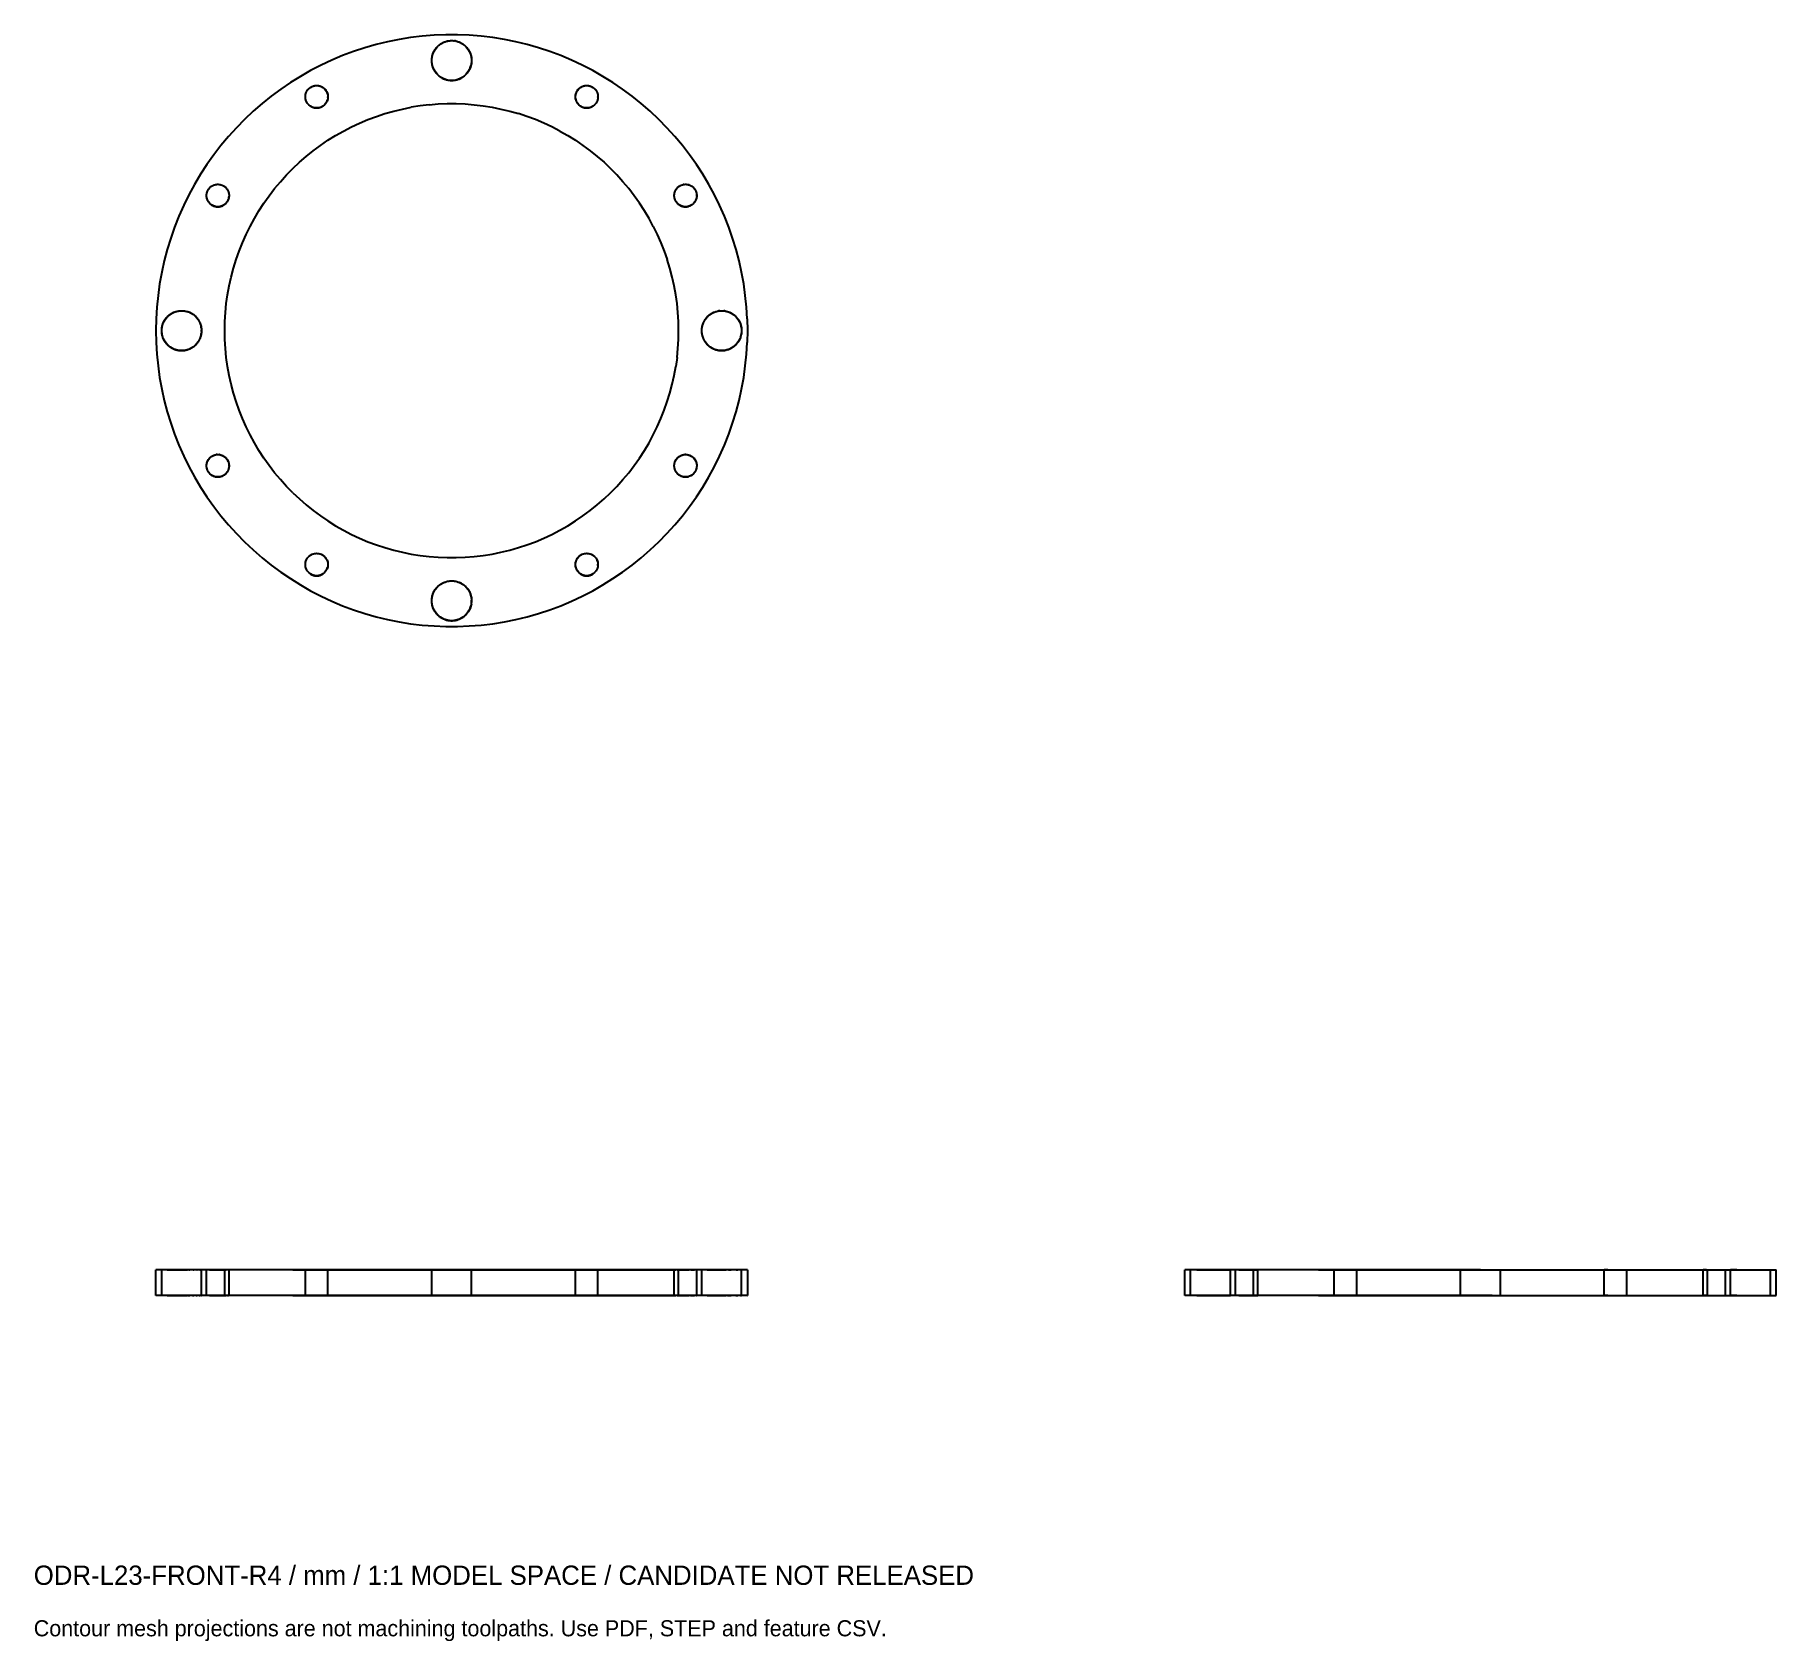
# Model space of a CAD drawing. Header units: millimetres. Extents: x -65 to 206, y -204 to 46.
import ezdxf

# ---------------------------------------------------------------- set-up
doc = ezdxf.new("R2010")
doc.units = ezdxf.units.MM
for name, color, linetype in [('FRONT_XZ', 7, 'Continuous'), ('SIDE_YZ', 7, 'Continuous'), ('TOP_XY', 7, 'Continuous')]:
    doc.layers.add(name, color=color, linetype=linetype)

msp = doc.modelspace()

# ---------------------------------------------------------------- texts
for s, height, p in [('ODR-L23-FRONT-R4 / mm / 1:1 MODEL SPACE / CANDIDATE NOT RELEASED', 3, (-65, -195)), ('Contour mesh projections are not machining toolpaths. Use PDF, STEP and feature CSV.', 2.5, (-65, -203))]:
    msp.add_text(s, height=height).set_placement(p)

# ---------------------------------------------------------------- linework, layer by layer
for centre, radius in [((0, 42), 3.1), ((-21, 36.37), 1.75), ((21, 36.37), 1.75), ((-36.37, 21), 1.75), ((36.37, 21), 1.75), ((-42, 0), 3.1), ((42, 0), 3.1), ((-36.37, -21), 1.75), ((36.37, -21), 1.75), ((-21, -36.37), 1.75), ((21, -36.37), 1.75), ((0, -42), 3.1)]:
    msp.add_circle(centre, radius)
at = {"layer": 'FRONT_XZ'}
for p, q in [((-45.96, -146), (-46, -146)), ((-46, -150), (-46, -146)), ((-45.85, -146), (-45.96, -146)), ((-45.67, -146), (-45.85, -146)), ((-45.42, -146), (-45.67, -146)), ((-45.09, -146), (-45.42, -146)), ((-45.09, -146), (-45.1, -146)), ((-45.1, -150), (-45.1, -146)), ((-45.1, -146), (-45.1, -146)), ((-44.7, -146), (-45.09, -146)), ((-45.08, -146), (-45.09, -146)), ((-45.06, -146), (-45.08, -146)), ((-45.04, -146), (-45.06, -146)), ((-45.01, -146), (-45.04, -146)), ((-44.98, -146), (-45.01, -146)), ((-44.94, -146), (-44.98, -146)), ((-44.9, -146), (-44.94, -146)), ((-44.86, -146), (-44.9, -146)), ((-44.81, -146), (-44.86, -146)), ((-44.75, -146), (-44.81, -146)), ((-44.69, -146), (-44.75, -146)), ((-44.23, -146), (-44.7, -146)), ((-44.63, -146), (-44.69, -146)), ((-44.56, -146), (-44.63, -146)), ((-44.49, -146), (-44.56, -146)), ((-44.42, -146), (-44.49, -146)), ((-44.34, -146), (-44.42, -146)), ((-44.26, -146), (-44.34, -146)), ((-44.26, -146), (-44.17, -146)), ((-43.69, -146), (-44.23, -146)), ((-44.17, -146), (-44.08, -146)), ((-44.08, -146), (-43.99, -146)), ((-43.99, -146), (-43.89, -146)), ((-43.89, -146), (-43.79, -146)), ((-43.79, -146), (-43.69, -146)), ((-43.09, -146), (-43.69, -146)), ((-43.69, -146), (-43.59, -146)), ((-43.59, -146), (-43.48, -146)), ((-43.48, -146), (-43.37, -146)), ((-43.37, -146), (-43.26, -146)), ((-43.26, -146), (-43.14, -146)), ((-43.14, -146), (-43.03, -146)), ((-42.41, -146), (-43.09, -146)), ((-43.03, -146), (-42.91, -146)), ((-42.91, -146), (-42.79, -146)), ((-42.79, -146), (-42.67, -146)), ((-42.67, -146), (-42.55, -146)), ((-42.55, -146), (-42.43, -146)), ((-42.43, -146), (-42.31, -146)), ((-41.67, -146), (-42.41, -146)), ((-42.31, -146), (-42.18, -146)), ((-42.18, -146), (-42.06, -146)), ((-42.06, -146), (-41.94, -146)), ((-41.94, -146), (-41.82, -146)), ((-41.82, -146), (-41.69, -146)), ((-41.69, -146), (-41.57, -146)), ((-40.86, -146), (-41.67, -146)), ((-41.57, -146), (-41.45, -146)), ((-41.45, -146), (-41.33, -146)), ((-41.33, -146), (-41.21, -146)), ((-41.21, -146), (-41.09, -146)), ((-40.97, -146), (-41.09, -146)), ((-40.86, -146), (-40.97, -146)), ((-39.99, -146), (-40.86, -146)), ((-40.86, -146), (-40.74, -146)), ((-40.63, -146), (-40.74, -146)), ((-40.52, -146), (-40.63, -146)), ((-40.41, -146), (-40.52, -146)), ((-40.31, -146), (-40.41, -146)), ((-40.21, -146), (-40.31, -146)), ((-40.21, -146), (-40.11, -146)), ((-40.01, -146), (-40.11, -146)), ((-39.92, -146), (-40.01, -146)), ((-39.05, -146), (-39.99, -146)), ((-39.83, -146), (-39.92, -146)), ((-39.74, -146), (-39.83, -146)), ((-39.66, -146), (-39.74, -146)), ((-39.66, -146), (-39.58, -146)), ((-39.51, -146), (-39.58, -146)), ((-39.44, -146), (-39.51, -146)), ((-39.37, -146), (-39.44, -146)), ((-39.31, -146), (-39.37, -146)), ((-39.25, -146), (-39.31, -146)), ((-39.19, -146), (-39.25, -146)), ((-39.19, -146), (-39.14, -146)), ((-39.1, -146), (-39.14, -146)), ((-39.06, -146), (-39.1, -146)), ((-39.02, -146), (-39.06, -146)), ((-38.06, -146), (-39.05, -146)), ((-38.99, -146), (-39.02, -146)), ((-38.96, -146), (-38.99, -146)), ((-38.94, -146), (-38.96, -146)), ((-38.94, -146), (-38.92, -146)), ((-38.91, -146), (-38.92, -146)), ((-38.9, -146), (-38.91, -146)), ((-38.9, -150), (-38.9, -146)), ((-38.9, -146), (-38.9, -146)), ((-38.11, -146), (-38.12, -146)), ((-38.12, -146), (-38.12, -146)), ((-38.12, -150), (-38.12, -146)), ((-38.12, -146), (-38.12, -146)), ((-38.1, -146), (-38.11, -146)), ((-38.09, -146), (-38.1, -146)), ((-38.07, -146), (-38.09, -146)), ((-38.06, -146), (-38.07, -146)), ((-37, -146), (-38.06, -146)), ((-38.04, -146), (-38.06, -146)), ((-38.01, -146), (-38.04, -146)), ((-37.99, -146), (-38.01, -146)), ((-37.96, -146), (-37.99, -146)), ((-37.93, -146), (-37.96, -146)), ((-37.89, -146), (-37.93, -146)), ((-37.86, -146), (-37.89, -146)), ((-37.82, -146), (-37.86, -146)), ((-37.78, -146), (-37.82, -146)), ((-37.74, -146), (-37.78, -146)), ((-37.69, -146), (-37.74, -146)), ((-37.65, -146), (-37.69, -146)), ((-37.65, -146), (-37.6, -146)), ((-37.6, -146), (-37.55, -146)), ((-37.55, -146), (-37.49, -146)), ((-37.49, -146), (-37.44, -146)), ((-37.44, -146), (-37.38, -146)), ((-37.38, -146), (-37.33, -146)), ((-37.33, -146), (-37.27, -146)), ((-37.27, -146), (-37.21, -146)), ((-37.21, -146), (-37.15, -146)), ((-37.15, -146), (-37.08, -146)), ((-37.08, -146), (-37.02, -146)), ((-37.02, -146), (-36.95, -146)), ((-35.88, -146), (-37, -146)), ((-36.95, -146), (-36.89, -146)), ((-36.89, -146), (-36.82, -146)), ((-36.82, -146), (-36.75, -146)), ((-36.75, -146), (-36.68, -146)), ((-36.68, -146), (-36.62, -146)), ((-36.62, -146), (-36.55, -146)), ((-36.55, -146), (-36.48, -146)), ((-36.48, -146), (-36.41, -146)), ((-36.41, -146), (-36.34, -146)), ((-36.34, -146), (-36.27, -146)), ((-36.27, -146), (-36.2, -146)), ((-36.2, -146), (-36.13, -146)), ((-36.13, -146), (-36.06, -146)), ((-36.06, -146), (-35.99, -146)), ((-35.99, -146), (-35.93, -146)), ((-35.93, -146), (-35.86, -146)), ((-34.71, -146), (-35.88, -146)), ((-35.86, -146), (-35.79, -146)), ((-35.79, -146), (-35.73, -146)), ((-35.73, -146), (-35.66, -146)), ((-35.66, -146), (-35.6, -146)), ((-35.6, -146), (-35.54, -146)), ((-35.54, -146), (-35.48, -146)), ((-35.48, -146), (-35.42, -146)), ((-35.42, -146), (-35.36, -146)), ((-35.36, -146), (-35.31, -146)), ((-35.31, -146), (-35.25, -146)), ((-35.3, -150), (-35.3, -146)), ((-35.27, -146), (-35.3, -146)), ((-35.19, -146), (-35.27, -146)), ((-35.25, -146), (-35.2, -146)), ((-35.2, -146), (-35.15, -146)), ((-35.05, -146), (-35.19, -146)), ((-35.15, -146), (-35.1, -146)), ((-35.1, -146), (-35.05, -146)), ((-35.01, -146), (-35.05, -146)), ((-34.85, -146), (-35.05, -146)), ((-34.97, -146), (-35.01, -146)), ((-34.93, -146), (-34.97, -146)), ((-34.89, -146), (-34.93, -146)), ((-34.89, -146), (-34.85, -146)), ((-34.82, -146), (-34.85, -146)), ((-34.6, -146), (-34.85, -146)), ((-34.79, -146), (-34.82, -146)), ((-34.76, -146), (-34.79, -146)), ((-34.73, -146), (-34.76, -146)), ((-34.71, -146), (-34.73, -146)), ((-33.48, -146), (-34.71, -146)), ((-34.69, -146), (-34.71, -146)), ((-34.67, -146), (-34.69, -146)), ((-34.67, -146), (-34.66, -146)), ((-34.65, -146), (-34.66, -146)), ((-34.64, -146), (-34.65, -146)), ((-34.63, -146), (-34.64, -146)), ((-34.62, -146), (-34.63, -146)), ((-34.62, -150), (-34.62, -146)), ((-34.62, -146), (-34.62, -146)), ((-34.3, -146), (-34.6, -146)), ((-33.94, -146), (-34.3, -146)), ((-33.53, -146), (-33.94, -146)), ((-33.06, -146), (-33.53, -146)), ((-32.2, -146), (-33.48, -146)), ((-32.55, -146), (-33.06, -146)), ((-31.98, -146), (-32.55, -146)), ((-30.87, -146), (-32.2, -146)), ((-31.36, -146), (-31.98, -146)), ((-30.69, -146), (-31.36, -146)), ((-29.49, -146), (-30.87, -146)), ((-29.97, -146), (-30.69, -146)), ((-29.2, -146), (-29.97, -146)), ((-28.06, -146), (-29.49, -146)), ((-28.39, -146), (-29.2, -146)), ((-27.54, -146), (-28.39, -146)), ((-26.59, -146), (-28.06, -146)), ((-26.64, -146), (-27.54, -146)), ((-25.69, -146), (-26.64, -146)), ((-25.08, -146), (-26.59, -146)), ((-24.71, -146), (-25.69, -146)), ((-23.53, -146), (-25.08, -146)), ((-24.71, -146), (-23.69, -146)), ((-23.69, -146), (-22.63, -146)), ((-21.94, -146), (-23.53, -146)), ((-22.74, -146), (-22.75, -146)), ((-22.75, -150), (-22.75, -146)), ((-22.75, -146), (-22.75, -146)), ((-22.73, -146), (-22.74, -146)), ((-22.74, -146), (-22.74, -146)), ((-22.72, -146), (-22.73, -146)), ((-22.7, -146), (-22.72, -146)), ((-22.68, -146), (-22.7, -146)), ((-22.66, -146), (-22.68, -146)), ((-22.64, -146), (-22.66, -146)), ((-22.61, -146), (-22.64, -146)), ((-22.63, -146), (-21.54, -146)), ((-22.59, -146), (-22.61, -146)), ((-22.55, -146), (-22.59, -146)), ((-22.52, -146), (-22.55, -146)), ((-22.49, -146), (-22.52, -146)), ((-22.45, -146), (-22.49, -146)), ((-22.41, -146), (-22.45, -146)), ((-22.37, -146), (-22.41, -146)), ((-22.32, -146), (-22.37, -146)), ((-22.27, -146), (-22.32, -146)), ((-22.27, -146), (-22.23, -146)), ((-22.23, -146), (-22.17, -146)), ((-22.17, -146), (-22.12, -146)), ((-22.12, -146), (-22.07, -146)), ((-22.07, -146), (-22.01, -146)), ((-22.01, -146), (-21.95, -146)), ((-21.95, -146), (-21.9, -146)), ((-20.31, -146), (-21.94, -146)), ((-21.9, -146), (-21.83, -146)), ((-21.83, -146), (-21.77, -146)), ((-21.77, -146), (-21.71, -146)), ((-21.71, -146), (-21.65, -146)), ((-21.65, -146), (-21.58, -146)), ((-21.58, -146), (-21.51, -146)), ((-21.54, -146), (-20.41, -146)), ((-21.51, -146), (-21.45, -146)), ((-21.45, -146), (-21.38, -146)), ((-21.38, -146), (-21.31, -146)), ((-21.31, -146), (-21.24, -146)), ((-21.24, -146), (-21.17, -146)), ((-21.17, -146), (-21.1, -146)), ((-21.1, -146), (-21.03, -146)), ((-21.03, -146), (-20.97, -146)), ((-20.97, -146), (-20.9, -146)), ((-20.9, -146), (-20.83, -146)), ((-20.83, -146), (-20.76, -146)), ((-20.76, -146), (-20.69, -146)), ((-20.69, -146), (-20.62, -146)), ((-20.62, -146), (-20.55, -146)), ((-20.55, -146), (-20.49, -146)), ((-20.49, -146), (-20.42, -146)), ((-20.42, -146), (-20.35, -146)), ((-20.41, -146), (-19.25, -146)), ((-20.35, -146), (-20.29, -146)), ((-18.65, -146), (-20.31, -146)), ((-20.29, -146), (-20.23, -146)), ((-20.23, -146), (-20.17, -146)), ((-20.17, -146), (-20.1, -146)), ((-20.1, -146), (-20.05, -146)), ((-20.05, -146), (-19.99, -146)), ((-19.99, -146), (-19.93, -146)), ((-19.93, -146), (-19.88, -146)), ((-19.88, -146), (-19.83, -146)), ((-19.83, -146), (-19.77, -146)), ((-19.77, -146), (-19.73, -146)), ((-19.73, -146), (-19.68, -146)), ((-19.68, -146), (-19.63, -146)), ((-19.63, -146), (-19.59, -146)), ((-19.59, -146), (-19.55, -146)), ((-19.55, -146), (-19.51, -146)), ((-19.51, -146), (-19.48, -146)), ((-19.48, -146), (-19.45, -146)), ((-19.45, -146), (-19.41, -146)), ((-19.41, -146), (-19.39, -146)), ((-19.39, -146), (-19.36, -146)), ((-19.36, -146), (-19.34, -146)), ((-19.34, -146), (-19.32, -146)), ((-19.32, -146), (-19.3, -146)), ((-19.3, -146), (-19.28, -146)), ((-19.28, -146), (-19.27, -146)), ((-19.27, -146), (-19.26, -146)), ((-19.26, -146), (-19.26, -146)), ((-19.26, -146), (-19.25, -146)), ((-19.25, -146), (-18.05, -146)), ((-19.25, -150), (-19.25, -146)), ((-19.25, -146), (-19.25, -146)), ((-16.97, -146), (-18.65, -146)), ((-18.05, -146), (-16.83, -146)), ((-15.25, -146), (-16.97, -146)), ((-16.83, -146), (-15.59, -146)), ((-15.59, -146), (-14.32, -146)), ((-13.52, -146), (-15.25, -146)), ((-14.32, -146), (-13.02, -146)), ((-11.76, -146), (-13.52, -146)), ((-13.02, -146), (-11.71, -146)), ((-9.98, -146), (-11.76, -146)), ((-11.71, -146), (-10.37, -146)), ((-10.37, -146), (-9.02, -146)), ((-8.19, -146), (-9.98, -146)), ((-9.02, -146), (-7.66, -146)), ((-6.38, -146), (-8.19, -146)), ((-7.66, -146), (-6.28, -146)), ((-4.57, -146), (-6.38, -146)), ((-6.28, -146), (-4.9, -146)), ((-4.9, -146), (-3.5, -146)), ((-2.74, -146), (-4.57, -146)), ((-3.5, -146), (-2.1, -146)), ((-3.09, -146), (-3.1, -146)), ((-3.1, -150), (-3.1, -146)), ((-3.1, -146), (-3.1, -146)), ((-3.08, -146), (-3.09, -146)), ((-3.06, -146), (-3.08, -146)), ((-3.04, -146), (-3.06, -146)), ((-3.01, -146), (-3.04, -146)), ((-2.98, -146), (-3.01, -146)), ((-2.94, -146), (-2.98, -146)), ((-2.9, -146), (-2.94, -146)), ((-2.86, -146), (-2.9, -146)), ((-2.81, -146), (-2.86, -146)), ((-2.75, -146), (-2.81, -146)), ((-2.69, -146), (-2.75, -146)), ((-0.91, -146), (-2.74, -146)), ((-2.63, -146), (-2.69, -146)), ((-2.56, -146), (-2.63, -146)), ((-2.49, -146), (-2.56, -146)), ((-2.42, -146), (-2.49, -146)), ((-2.34, -146), (-2.42, -146)), ((-2.26, -146), (-2.34, -146)), ((-2.26, -146), (-2.17, -146)), ((-2.17, -146), (-2.08, -146)), ((-2.1, -146), (-0.7, -146)), ((-2.08, -146), (-1.99, -146)), ((-1.99, -146), (-1.89, -146)), ((-1.89, -146), (-1.79, -146)), ((-1.79, -146), (-1.69, -146)), ((-1.69, -146), (-1.59, -146)), ((-1.59, -146), (-1.48, -146)), ((-1.48, -146), (-1.37, -146)), ((-1.37, -146), (-1.26, -146)), ((-1.26, -146), (-1.14, -146)), ((-1.14, -146), (-1.03, -146)), ((-1.03, -146), (-0.91, -146)), ((0.91, -146), (-0.91, -146)), ((-0.91, -146), (-0.79, -146)), ((-0.79, -146), (-0.67, -146)), ((-0.7, -146), (0.7, -146)), ((-0.67, -146), (-0.55, -146)), ((-0.55, -146), (-0.43, -146)), ((-0.43, -146), (-0.31, -146)), ((-0.31, -146), (-0.18, -146)), ((-0.18, -146), (-0.06, -146)), ((-0.06, -146), (0.06, -146)), ((0.06, -146), (0.18, -146)), ((0.18, -146), (0.31, -146)), ((0.31, -146), (0.43, -146)), ((0.43, -146), (0.55, -146)), ((0.55, -146), (0.67, -146)), ((0.67, -146), (0.79, -146)), ((0.7, -146), (2.1, -146)), ((0.79, -146), (0.91, -146)), ((2.74, -146), (0.91, -146)), ((0.91, -146), (1.03, -146)), ((1.03, -146), (1.14, -146)), ((1.14, -146), (1.26, -146)), ((1.26, -146), (1.37, -146)), ((1.37, -146), (1.48, -146)), ((1.48, -146), (1.59, -146)), ((1.59, -146), (1.69, -146)), ((1.69, -146), (1.79, -146)), ((1.79, -146), (1.89, -146)), ((1.89, -146), (1.99, -146)), ((1.99, -146), (2.08, -146)), ((2.08, -146), (2.17, -146)), ((2.1, -146), (3.5, -146)), ((2.17, -146), (2.26, -146)), ((2.26, -146), (2.34, -146)), ((2.34, -146), (2.42, -146)), ((2.42, -146), (2.49, -146)), ((2.49, -146), (2.56, -146)), ((2.56, -146), (2.63, -146)), ((2.63, -146), (2.69, -146)), ((2.69, -146), (2.75, -146)), ((4.57, -146), (2.74, -146)), ((2.75, -146), (2.81, -146)), ((2.81, -146), (2.86, -146)), ((2.86, -146), (2.9, -146)), ((2.9, -146), (2.94, -146)), ((2.94, -146), (2.98, -146)), ((2.98, -146), (3.01, -146)), ((3.04, -146), (3.01, -146)), ((3.06, -146), (3.04, -146)), ((3.08, -146), (3.06, -146)), ((3.08, -146), (3.09, -146)), ((3.09, -146), (3.1, -146)), ((3.1, -150), (3.1, -146)), ((3.1, -146), (3.1, -146)), ((3.5, -146), (4.9, -146)), ((6.38, -146), (4.57, -146)), ((4.9, -146), (6.28, -146)), ((6.28, -146), (7.66, -146)), ((8.19, -146), (6.38, -146)), ((7.66, -146), (9.02, -146)), ((9.98, -146), (8.19, -146)), ((9.02, -146), (10.37, -146)), ((11.76, -146), (9.98, -146)), ((10.37, -146), (11.71, -146)), ((11.71, -146), (13.02, -146)), ((13.52, -146), (11.76, -146)), ((13.02, -146), (14.32, -146)), ((15.25, -146), (13.52, -146)), ((14.32, -146), (15.59, -146)), ((16.97, -146), (15.25, -146)), ((15.59, -146), (16.83, -146)), ((16.83, -146), (18.05, -146)), ((18.65, -146), (16.97, -146)), ((18.05, -146), (19.25, -146)), ((20.31, -146), (18.65, -146)), ((19.26, -146), (19.25, -146)), ((19.25, -150), (19.25, -146)), ((19.25, -146), (19.25, -146)), ((19.25, -146), (20.41, -146)), ((19.27, -146), (19.26, -146)), ((19.26, -146), (19.26, -146)), ((19.28, -146), (19.27, -146)), ((19.3, -146), (19.28, -146)), ((19.32, -146), (19.3, -146)), ((19.34, -146), (19.32, -146)), ((19.36, -146), (19.34, -146)), ((19.39, -146), (19.36, -146)), ((19.41, -146), (19.39, -146)), ((19.45, -146), (19.41, -146)), ((19.48, -146), (19.45, -146)), ((19.51, -146), (19.48, -146)), ((19.55, -146), (19.51, -146)), ((19.59, -146), (19.55, -146)), ((19.63, -146), (19.59, -146)), ((19.68, -146), (19.63, -146)), ((19.73, -146), (19.68, -146)), ((19.73, -146), (19.77, -146)), ((19.77, -146), (19.83, -146)), ((19.83, -146), (19.88, -146)), ((19.88, -146), (19.93, -146)), ((19.93, -146), (19.99, -146)), ((19.99, -146), (20.05, -146)), ((20.05, -146), (20.1, -146)), ((20.1, -146), (20.17, -146)), ((20.17, -146), (20.23, -146)), ((20.23, -146), (20.29, -146)), ((20.29, -146), (20.35, -146)), ((21.94, -146), (20.31, -146)), ((20.35, -146), (20.42, -146)), ((20.41, -146), (21.54, -146)), ((20.42, -146), (20.49, -146)), ((20.49, -146), (20.55, -146)), ((20.55, -146), (20.62, -146)), ((20.62, -146), (20.69, -146)), ((20.69, -146), (20.76, -146)), ((20.76, -146), (20.83, -146)), ((20.83, -146), (20.9, -146)), ((20.9, -146), (20.97, -146)), ((20.97, -146), (21.03, -146)), ((21.03, -146), (21.1, -146)), ((21.1, -146), (21.17, -146)), ((21.17, -146), (21.24, -146)), ((21.24, -146), (21.31, -146)), ((21.31, -146), (21.38, -146)), ((21.38, -146), (21.45, -146)), ((21.45, -146), (21.51, -146)), ((21.51, -146), (21.58, -146)), ((21.54, -146), (22.63, -146)), ((21.58, -146), (21.65, -146)), ((21.65, -146), (21.71, -146)), ((21.71, -146), (21.77, -146)), ((21.83, -146), (21.77, -146)), ((21.83, -146), (21.9, -146)), ((21.9, -146), (21.95, -146)), ((23.53, -146), (21.94, -146)), ((21.95, -146), (22.01, -146)), ((22.01, -146), (22.07, -146)), ((22.07, -146), (22.12, -146)), ((22.12, -146), (22.17, -146)), ((22.17, -146), (22.23, -146)), ((22.23, -146), (22.27, -146)), ((22.27, -146), (22.32, -146)), ((22.32, -146), (22.37, -146)), ((22.37, -146), (22.41, -146)), ((22.41, -146), (22.45, -146)), ((22.45, -146), (22.49, -146)), ((22.49, -146), (22.52, -146)), ((22.55, -146), (22.52, -146)), ((22.59, -146), (22.55, -146)), ((22.61, -146), (22.59, -146)), ((22.64, -146), (22.61, -146)), ((22.63, -146), (23.69, -146)), ((22.66, -146), (22.64, -146)), ((22.68, -146), (22.66, -146)), ((22.7, -146), (22.68, -146)), ((22.72, -146), (22.7, -146)), ((22.73, -146), (22.72, -146)), ((22.74, -146), (22.73, -146)), ((22.75, -146), (22.74, -146)), ((22.74, -146), (22.74, -146)), ((22.75, -150), (22.75, -146)), ((22.75, -146), (22.75, -146)), ((25.08, -146), (23.53, -146)), ((23.69, -146), (24.71, -146)), ((24.71, -146), (25.69, -146)), ((26.59, -146), (25.08, -146)), ((25.69, -146), (26.64, -146)), ((28.06, -146), (26.59, -146)), ((26.64, -146), (27.54, -146)), ((27.54, -146), (28.39, -146)), ((29.49, -146), (28.06, -146)), ((28.39, -146), (29.2, -146)), ((29.2, -146), (29.97, -146)), ((30.87, -146), (29.49, -146)), ((29.97, -146), (30.69, -146)), ((30.69, -146), (31.36, -146)), ((32.2, -146), (30.87, -146)), ((31.36, -146), (31.98, -146)), ((31.98, -146), (32.55, -146)), ((33.48, -146), (32.2, -146)), ((32.55, -146), (33.06, -146)), ((33.06, -146), (33.53, -146)), ((34.71, -146), (33.48, -146)), ((33.53, -146), (33.94, -146)), ((33.94, -146), (34.3, -146)), ((34.3, -146), (34.6, -146)), ((34.6, -146), (34.85, -146)), ((34.63, -146), (34.62, -146)), ((34.62, -150), (34.62, -146)), ((34.62, -146), (34.62, -146)), ((34.64, -146), (34.63, -146)), ((34.65, -146), (34.64, -146)), ((34.66, -146), (34.65, -146)), ((34.67, -146), (34.66, -146)), ((34.69, -146), (34.67, -146)), ((34.71, -146), (34.69, -146)), ((35.88, -146), (34.71, -146)), ((34.73, -146), (34.71, -146)), ((34.76, -146), (34.73, -146)), ((34.79, -146), (34.76, -146)), ((34.82, -146), (34.79, -146)), ((34.85, -146), (34.82, -146)), ((34.89, -146), (34.85, -146)), ((35.05, -146), (34.85, -146)), ((34.93, -146), (34.89, -146)), ((34.97, -146), (34.93, -146)), ((35.01, -146), (34.97, -146)), ((35.05, -146), (35.01, -146)), ((35.1, -146), (35.05, -146)), ((35.05, -146), (35.19, -146)), ((35.1, -146), (35.15, -146)), ((35.15, -146), (35.2, -146)), ((35.19, -146), (35.27, -146)), ((35.2, -146), (35.25, -146)), ((35.25, -146), (35.31, -146)), ((35.27, -146), (35.3, -146)), ((35.3, -150), (35.3, -146)), ((35.31, -146), (35.36, -146)), ((35.36, -146), (35.42, -146)), ((35.42, -146), (35.48, -146)), ((35.48, -146), (35.54, -146)), ((35.54, -146), (35.6, -146)), ((35.6, -146), (35.66, -146)), ((35.66, -146), (35.73, -146)), ((35.73, -146), (35.79, -146)), ((35.79, -146), (35.86, -146)), ((35.86, -146), (35.93, -146)), ((37, -146), (35.88, -146)), ((35.93, -146), (35.99, -146)), ((35.99, -146), (36.06, -146)), ((36.06, -146), (36.13, -146)), ((36.13, -146), (36.2, -146)), ((36.2, -146), (36.27, -146)), ((36.27, -146), (36.34, -146)), ((36.34, -146), (36.41, -146)), ((36.41, -146), (36.48, -146)), ((36.48, -146), (36.55, -146)), ((36.55, -146), (36.62, -146)), ((36.62, -146), (36.68, -146)), ((36.68, -146), (36.75, -146)), ((36.75, -146), (36.82, -146)), ((36.82, -146), (36.89, -146)), ((36.89, -146), (36.95, -146)), ((37.02, -146), (36.95, -146)), ((38.06, -146), (37, -146)), ((37.08, -146), (37.02, -146)), ((37.15, -146), (37.08, -146)), ((37.21, -146), (37.15, -146)), ((37.21, -146), (37.27, -146)), ((37.27, -146), (37.33, -146)), ((37.33, -146), (37.38, -146)), ((37.38, -146), (37.44, -146)), ((37.44, -146), (37.49, -146)), ((37.49, -146), (37.55, -146)), ((37.55, -146), (37.6, -146)), ((37.6, -146), (37.65, -146)), ((37.65, -146), (37.69, -146)), ((37.69, -146), (37.74, -146)), ((37.74, -146), (37.78, -146)), ((37.82, -146), (37.78, -146)), ((37.86, -146), (37.82, -146)), ((37.89, -146), (37.86, -146)), ((37.93, -146), (37.89, -146)), ((37.96, -146), (37.93, -146)), ((37.99, -146), (37.96, -146)), ((38.01, -146), (37.99, -146)), ((38.04, -146), (38.01, -146)), ((38.06, -146), (38.04, -146)), ((39.05, -146), (38.06, -146)), ((38.07, -146), (38.06, -146)), ((38.09, -146), (38.07, -146)), ((38.1, -146), (38.09, -146)), ((38.11, -146), (38.1, -146)), ((38.11, -146), (38.12, -146)), ((38.12, -146), (38.12, -146)), ((38.12, -150), (38.12, -146)), ((38.12, -146), (38.12, -146)), ((38.91, -146), (38.9, -146)), ((38.9, -150), (38.9, -146)), ((38.9, -146), (38.9, -146)), ((38.92, -146), (38.91, -146)), ((38.94, -146), (38.92, -146)), ((38.96, -146), (38.94, -146)), ((38.99, -146), (38.96, -146)), ((39.02, -146), (38.99, -146)), ((39.06, -146), (39.02, -146)), ((39.99, -146), (39.05, -146)), ((39.1, -146), (39.06, -146)), ((39.14, -146), (39.1, -146)), ((39.19, -146), (39.14, -146)), ((39.25, -146), (39.19, -146)), ((39.31, -146), (39.25, -146)), ((39.37, -146), (39.31, -146)), ((39.44, -146), (39.37, -146)), ((39.51, -146), (39.44, -146)), ((39.58, -146), (39.51, -146)), ((39.66, -146), (39.58, -146)), ((39.74, -146), (39.66, -146)), ((39.74, -146), (39.83, -146)), ((39.83, -146), (39.92, -146)), ((39.92, -146), (40.01, -146)), ((40.86, -146), (39.99, -146)), ((40.01, -146), (40.11, -146)), ((40.11, -146), (40.21, -146)), ((40.21, -146), (40.31, -146)), ((40.31, -146), (40.41, -146)), ((40.41, -146), (40.52, -146)), ((40.52, -146), (40.63, -146)), ((40.63, -146), (40.74, -146)), ((40.74, -146), (40.86, -146)), ((41.67, -146), (40.86, -146)), ((40.86, -146), (40.97, -146)), ((40.97, -146), (41.09, -146)), ((41.09, -146), (41.21, -146)), ((41.21, -146), (41.33, -146)), ((41.33, -146), (41.45, -146)), ((41.45, -146), (41.57, -146)), ((41.57, -146), (41.69, -146)), ((42.41, -146), (41.67, -146)), ((41.69, -146), (41.82, -146)), ((41.82, -146), (41.94, -146)), ((41.94, -146), (42.06, -146)), ((42.06, -146), (42.18, -146)), ((42.18, -146), (42.31, -146)), ((42.31, -146), (42.43, -146)), ((43.09, -146), (42.41, -146)), ((42.43, -146), (42.55, -146)), ((42.55, -146), (42.67, -146)), ((42.79, -146), (42.67, -146)), ((42.91, -146), (42.79, -146)), ((43.03, -146), (42.91, -146)), ((43.03, -146), (43.14, -146)), ((43.69, -146), (43.09, -146)), ((43.14, -146), (43.26, -146)), ((43.26, -146), (43.37, -146)), ((43.37, -146), (43.48, -146)), ((43.59, -146), (43.48, -146)), ((43.69, -146), (43.59, -146)), ((44.23, -146), (43.69, -146)), ((43.79, -146), (43.69, -146)), ((43.89, -146), (43.79, -146)), ((43.99, -146), (43.89, -146)), ((44.08, -146), (43.99, -146)), ((44.17, -146), (44.08, -146)), ((44.26, -146), (44.17, -146)), ((44.7, -146), (44.23, -146)), ((44.26, -146), (44.34, -146)), ((44.34, -146), (44.42, -146)), ((44.42, -146), (44.49, -146)), ((44.56, -146), (44.49, -146)), ((44.63, -146), (44.56, -146)), ((44.69, -146), (44.63, -146)), ((44.75, -146), (44.69, -146)), ((45.09, -146), (44.7, -146)), ((44.81, -146), (44.75, -146)), ((44.86, -146), (44.81, -146)), ((44.9, -146), (44.86, -146)), ((44.94, -146), (44.9, -146)), ((44.98, -146), (44.94, -146)), ((44.98, -146), (45.01, -146)), ((45.01, -146), (45.04, -146)), ((45.04, -146), (45.06, -146)), ((45.06, -146), (45.08, -146)), ((45.08, -146), (45.09, -146)), ((45.42, -146), (45.09, -146)), ((45.09, -146), (45.1, -146)), ((45.1, -150), (45.1, -146)), ((45.1, -146), (45.1, -146)), ((45.67, -146), (45.42, -146)), ((45.85, -146), (45.67, -146)), ((45.96, -146), (45.85, -146)), ((46, -146), (45.96, -146)), ((46, -146), (46, -150)), ((-45.96, -150), (-46, -150)), ((-45.85, -150), (-45.96, -150)), ((-45.67, -150), (-45.85, -150)), ((-45.42, -150), (-45.67, -150)), ((-45.09, -150), (-45.42, -150)), ((-45.09, -150), (-45.1, -150)), ((-45.1, -150), (-45.1, -150)), ((-44.7, -150), (-45.09, -150)), ((-45.08, -150), (-45.09, -150)), ((-45.06, -150), (-45.08, -150)), ((-45.04, -150), (-45.06, -150)), ((-45.01, -150), (-45.04, -150)), ((-44.98, -150), (-45.01, -150)), ((-44.94, -150), (-44.98, -150)), ((-44.9, -150), (-44.94, -150)), ((-44.86, -150), (-44.9, -150)), ((-44.81, -150), (-44.86, -150)), ((-44.75, -150), (-44.81, -150)), ((-44.69, -150), (-44.75, -150)), ((-44.23, -150), (-44.7, -150)), ((-44.63, -150), (-44.69, -150)), ((-44.56, -150), (-44.63, -150)), ((-44.49, -150), (-44.56, -150)), ((-44.42, -150), (-44.49, -150)), ((-44.34, -150), (-44.42, -150)), ((-44.26, -150), (-44.34, -150)), ((-44.26, -150), (-44.17, -150)), ((-43.69, -150), (-44.23, -150)), ((-44.17, -150), (-44.08, -150)), ((-44.08, -150), (-43.99, -150)), ((-43.99, -150), (-43.89, -150)), ((-43.89, -150), (-43.79, -150)), ((-43.79, -150), (-43.69, -150)), ((-43.09, -150), (-43.69, -150)), ((-43.69, -150), (-43.59, -150)), ((-43.59, -150), (-43.48, -150)), ((-43.48, -150), (-43.37, -150)), ((-43.37, -150), (-43.26, -150)), ((-43.26, -150), (-43.14, -150)), ((-43.14, -150), (-43.03, -150)), ((-42.41, -150), (-43.09, -150)), ((-43.03, -150), (-42.91, -150)), ((-42.91, -150), (-42.79, -150)), ((-42.79, -150), (-42.67, -150)), ((-42.67, -150), (-42.55, -150)), ((-42.55, -150), (-42.43, -150)), ((-42.43, -150), (-42.31, -150)), ((-41.67, -150), (-42.41, -150)), ((-42.31, -150), (-42.18, -150)), ((-42.18, -150), (-42.06, -150)), ((-42.06, -150), (-41.94, -150)), ((-41.94, -150), (-41.82, -150)), ((-41.82, -150), (-41.69, -150)), ((-41.69, -150), (-41.57, -150)), ((-40.86, -150), (-41.67, -150)), ((-41.57, -150), (-41.45, -150)), ((-41.45, -150), (-41.33, -150)), ((-41.33, -150), (-41.21, -150)), ((-41.21, -150), (-41.09, -150)), ((-40.97, -150), (-41.09, -150)), ((-40.97, -150), (-40.86, -150)), ((-39.99, -150), (-40.86, -150)), ((-40.86, -150), (-40.74, -150)), ((-40.63, -150), (-40.74, -150)), ((-40.52, -150), (-40.63, -150)), ((-40.41, -150), (-40.52, -150)), ((-40.31, -150), (-40.41, -150)), ((-40.31, -150), (-40.21, -150)), ((-40.21, -150), (-40.11, -150)), ((-40.01, -150), (-40.11, -150)), ((-39.92, -150), (-40.01, -150)), ((-39.05, -150), (-39.99, -150)), ((-39.83, -150), (-39.92, -150)), ((-39.74, -150), (-39.83, -150)), ((-39.74, -150), (-39.66, -150)), ((-39.66, -150), (-39.58, -150)), ((-39.51, -150), (-39.58, -150)), ((-39.44, -150), (-39.51, -150)), ((-39.37, -150), (-39.44, -150)), ((-39.31, -150), (-39.37, -150)), ((-39.25, -150), (-39.31, -150)), ((-39.25, -150), (-39.19, -150)), ((-39.19, -150), (-39.14, -150)), ((-39.1, -150), (-39.14, -150)), ((-39.06, -150), (-39.1, -150)), ((-39.02, -150), (-39.06, -150)), ((-38.06, -150), (-39.05, -150)), ((-38.99, -150), (-39.02, -150)), ((-38.96, -150), (-38.99, -150)), ((-38.96, -150), (-38.94, -150)), ((-38.94, -150), (-38.92, -150)), ((-38.91, -150), (-38.92, -150)), ((-38.9, -150), (-38.91, -150)), ((-38.9, -150), (-38.9, -150)), ((-38.11, -150), (-38.12, -150)), ((-38.12, -150), (-38.12, -150)), ((-38.12, -150), (-38.12, -150)), ((-38.1, -150), (-38.11, -150)), ((-38.09, -150), (-38.1, -150)), ((-38.07, -150), (-38.09, -150)), ((-38.06, -150), (-38.07, -150)), ((-37, -150), (-38.06, -150)), ((-38.04, -150), (-38.06, -150)), ((-38.01, -150), (-38.04, -150)), ((-37.99, -150), (-38.01, -150)), ((-37.96, -150), (-37.99, -150)), ((-37.93, -150), (-37.96, -150)), ((-37.89, -150), (-37.93, -150)), ((-37.86, -150), (-37.89, -150)), ((-37.82, -150), (-37.86, -150)), ((-37.78, -150), (-37.82, -150)), ((-37.74, -150), (-37.78, -150)), ((-37.69, -150), (-37.74, -150)), ((-37.65, -150), (-37.69, -150)), ((-37.65, -150), (-37.6, -150)), ((-37.6, -150), (-37.55, -150)), ((-37.55, -150), (-37.49, -150)), ((-37.49, -150), (-37.44, -150)), ((-37.44, -150), (-37.38, -150)), ((-37.38, -150), (-37.33, -150)), ((-37.33, -150), (-37.27, -150)), ((-37.27, -150), (-37.21, -150)), ((-37.21, -150), (-37.15, -150)), ((-37.15, -150), (-37.08, -150)), ((-37.08, -150), (-37.02, -150)), ((-37.02, -150), (-36.95, -150)), ((-35.88, -150), (-37, -150)), ((-36.95, -150), (-36.89, -150)), ((-36.89, -150), (-36.82, -150)), ((-36.82, -150), (-36.75, -150)), ((-36.75, -150), (-36.68, -150)), ((-36.68, -150), (-36.62, -150)), ((-36.62, -150), (-36.55, -150)), ((-36.55, -150), (-36.48, -150)), ((-36.48, -150), (-36.41, -150)), ((-36.41, -150), (-36.34, -150)), ((-36.34, -150), (-36.27, -150)), ((-36.27, -150), (-36.2, -150)), ((-36.2, -150), (-36.13, -150)), ((-36.13, -150), (-36.06, -150)), ((-36.06, -150), (-35.99, -150)), ((-35.99, -150), (-35.93, -150)), ((-35.93, -150), (-35.86, -150)), ((-34.71, -150), (-35.88, -150)), ((-35.86, -150), (-35.79, -150)), ((-35.79, -150), (-35.73, -150)), ((-35.73, -150), (-35.66, -150)), ((-35.66, -150), (-35.6, -150)), ((-35.6, -150), (-35.54, -150)), ((-35.54, -150), (-35.48, -150)), ((-35.48, -150), (-35.42, -150)), ((-35.42, -150), (-35.36, -150)), ((-35.36, -150), (-35.31, -150)), ((-35.31, -150), (-35.25, -150)), ((-35.27, -150), (-35.3, -150)), ((-35.19, -150), (-35.27, -150)), ((-35.25, -150), (-35.2, -150)), ((-35.2, -150), (-35.15, -150)), ((-35.05, -150), (-35.19, -150)), ((-35.15, -150), (-35.1, -150)), ((-35.1, -150), (-35.05, -150)), ((-35.01, -150), (-35.05, -150)), ((-34.85, -150), (-35.05, -150)), ((-34.97, -150), (-35.01, -150)), ((-34.93, -150), (-34.97, -150)), ((-34.93, -150), (-34.89, -150)), ((-34.89, -150), (-34.85, -150)), ((-34.82, -150), (-34.85, -150)), ((-34.6, -150), (-34.85, -150)), ((-34.79, -150), (-34.82, -150)), ((-34.76, -150), (-34.79, -150)), ((-34.73, -150), (-34.76, -150)), ((-34.71, -150), (-34.73, -150)), ((-33.48, -150), (-34.71, -150)), ((-34.69, -150), (-34.71, -150)), ((-34.69, -150), (-34.67, -150)), ((-34.67, -150), (-34.66, -150)), ((-34.65, -150), (-34.66, -150)), ((-34.64, -150), (-34.65, -150)), ((-34.63, -150), (-34.64, -150)), ((-34.62, -150), (-34.63, -150)), ((-34.62, -150), (-34.62, -150)), ((-34.3, -150), (-34.6, -150)), ((-33.94, -150), (-34.3, -150)), ((-33.53, -150), (-33.94, -150)), ((-33.06, -150), (-33.53, -150)), ((-32.2, -150), (-33.48, -150)), ((-32.55, -150), (-33.06, -150)), ((-31.98, -150), (-32.55, -150)), ((-30.87, -150), (-32.2, -150)), ((-31.36, -150), (-31.98, -150)), ((-30.69, -150), (-31.36, -150)), ((-29.49, -150), (-30.87, -150)), ((-29.97, -150), (-30.69, -150)), ((-29.2, -150), (-29.97, -150)), ((-28.06, -150), (-29.49, -150)), ((-28.39, -150), (-29.2, -150)), ((-27.54, -150), (-28.39, -150)), ((-26.59, -150), (-28.06, -150)), ((-26.64, -150), (-27.54, -150)), ((-25.69, -150), (-26.64, -150)), ((-25.08, -150), (-26.59, -150)), ((-24.71, -150), (-25.69, -150)), ((-23.53, -150), (-25.08, -150)), ((-24.71, -150), (-23.69, -150)), ((-23.69, -150), (-22.63, -150)), ((-21.94, -150), (-23.53, -150)), ((-22.74, -150), (-22.75, -150)), ((-22.75, -150), (-22.75, -150)), ((-22.73, -150), (-22.74, -150)), ((-22.74, -150), (-22.74, -150)), ((-22.72, -150), (-22.73, -150)), ((-22.7, -150), (-22.72, -150)), ((-22.68, -150), (-22.7, -150)), ((-22.66, -150), (-22.68, -150)), ((-22.64, -150), (-22.66, -150)), ((-22.61, -150), (-22.64, -150)), ((-22.63, -150), (-21.54, -150)), ((-22.59, -150), (-22.61, -150)), ((-22.55, -150), (-22.59, -150)), ((-22.52, -150), (-22.55, -150)), ((-22.49, -150), (-22.52, -150)), ((-22.45, -150), (-22.49, -150)), ((-22.41, -150), (-22.45, -150)), ((-22.37, -150), (-22.41, -150)), ((-22.32, -150), (-22.37, -150)), ((-22.27, -150), (-22.32, -150)), ((-22.27, -150), (-22.23, -150)), ((-22.23, -150), (-22.17, -150)), ((-22.17, -150), (-22.12, -150)), ((-22.12, -150), (-22.07, -150)), ((-22.07, -150), (-22.01, -150)), ((-22.01, -150), (-21.95, -150)), ((-21.95, -150), (-21.9, -150)), ((-20.31, -150), (-21.94, -150)), ((-21.9, -150), (-21.83, -150)), ((-21.83, -150), (-21.77, -150)), ((-21.77, -150), (-21.71, -150)), ((-21.71, -150), (-21.65, -150)), ((-21.65, -150), (-21.58, -150)), ((-21.58, -150), (-21.51, -150)), ((-21.54, -150), (-20.41, -150)), ((-21.51, -150), (-21.45, -150)), ((-21.45, -150), (-21.38, -150)), ((-21.38, -150), (-21.31, -150)), ((-21.31, -150), (-21.24, -150)), ((-21.24, -150), (-21.17, -150)), ((-21.17, -150), (-21.1, -150)), ((-21.1, -150), (-21.03, -150)), ((-21.03, -150), (-20.97, -150)), ((-20.97, -150), (-20.9, -150)), ((-20.9, -150), (-20.83, -150)), ((-20.83, -150), (-20.76, -150)), ((-20.76, -150), (-20.69, -150)), ((-20.69, -150), (-20.62, -150)), ((-20.62, -150), (-20.55, -150)), ((-20.55, -150), (-20.49, -150)), ((-20.49, -150), (-20.42, -150)), ((-20.42, -150), (-20.35, -150)), ((-20.41, -150), (-19.25, -150)), ((-20.35, -150), (-20.29, -150)), ((-18.65, -150), (-20.31, -150)), ((-20.29, -150), (-20.23, -150)), ((-20.23, -150), (-20.17, -150)), ((-20.17, -150), (-20.1, -150)), ((-20.1, -150), (-20.05, -150)), ((-20.05, -150), (-19.99, -150)), ((-19.99, -150), (-19.93, -150)), ((-19.93, -150), (-19.88, -150)), ((-19.88, -150), (-19.83, -150)), ((-19.83, -150), (-19.77, -150)), ((-19.77, -150), (-19.73, -150)), ((-19.73, -150), (-19.68, -150)), ((-19.68, -150), (-19.63, -150)), ((-19.63, -150), (-19.59, -150)), ((-19.59, -150), (-19.55, -150)), ((-19.55, -150), (-19.51, -150)), ((-19.51, -150), (-19.48, -150)), ((-19.48, -150), (-19.45, -150)), ((-19.45, -150), (-19.41, -150)), ((-19.41, -150), (-19.39, -150)), ((-19.39, -150), (-19.36, -150)), ((-19.36, -150), (-19.34, -150)), ((-19.34, -150), (-19.32, -150)), ((-19.32, -150), (-19.3, -150)), ((-19.3, -150), (-19.28, -150)), ((-19.28, -150), (-19.27, -150)), ((-19.27, -150), (-19.26, -150)), ((-19.26, -150), (-19.26, -150)), ((-19.26, -150), (-19.25, -150)), ((-19.25, -150), (-18.05, -150)), ((-19.25, -150), (-19.25, -150)), ((-16.97, -150), (-18.65, -150)), ((-18.05, -150), (-16.83, -150)), ((-15.25, -150), (-16.97, -150)), ((-16.83, -150), (-15.59, -150)), ((-15.59, -150), (-14.32, -150)), ((-13.52, -150), (-15.25, -150)), ((-14.32, -150), (-13.02, -150)), ((-11.76, -150), (-13.52, -150)), ((-13.02, -150), (-11.71, -150)), ((-9.98, -150), (-11.76, -150)), ((-11.71, -150), (-10.37, -150)), ((-10.37, -150), (-9.02, -150)), ((-8.19, -150), (-9.98, -150)), ((-9.02, -150), (-7.66, -150)), ((-6.38, -150), (-8.19, -150)), ((-7.66, -150), (-6.28, -150)), ((-4.57, -150), (-6.38, -150)), ((-6.28, -150), (-4.9, -150)), ((-4.9, -150), (-3.5, -150)), ((-2.74, -150), (-4.57, -150)), ((-3.5, -150), (-2.1, -150)), ((-3.09, -150), (-3.1, -150)), ((-3.1, -150), (-3.1, -150)), ((-3.08, -150), (-3.09, -150)), ((-3.06, -150), (-3.08, -150)), ((-3.04, -150), (-3.06, -150)), ((-3.01, -150), (-3.04, -150)), ((-2.98, -150), (-3.01, -150)), ((-2.94, -150), (-2.98, -150)), ((-2.9, -150), (-2.94, -150)), ((-2.86, -150), (-2.9, -150)), ((-2.81, -150), (-2.86, -150)), ((-2.75, -150), (-2.81, -150)), ((-2.69, -150), (-2.75, -150)), ((-0.91, -150), (-2.74, -150)), ((-2.63, -150), (-2.69, -150)), ((-2.56, -150), (-2.63, -150)), ((-2.49, -150), (-2.56, -150)), ((-2.42, -150), (-2.49, -150)), ((-2.34, -150), (-2.42, -150)), ((-2.26, -150), (-2.34, -150)), ((-2.26, -150), (-2.17, -150)), ((-2.17, -150), (-2.08, -150)), ((-2.1, -150), (-0.7, -150)), ((-2.08, -150), (-1.99, -150)), ((-1.99, -150), (-1.89, -150)), ((-1.89, -150), (-1.79, -150)), ((-1.79, -150), (-1.69, -150)), ((-1.69, -150), (-1.59, -150)), ((-1.59, -150), (-1.48, -150)), ((-1.48, -150), (-1.37, -150)), ((-1.37, -150), (-1.26, -150)), ((-1.26, -150), (-1.14, -150)), ((-1.14, -150), (-1.03, -150)), ((-1.03, -150), (-0.91, -150)), ((0.91, -150), (-0.91, -150)), ((-0.91, -150), (-0.79, -150)), ((-0.79, -150), (-0.67, -150)), ((-0.7, -150), (0.7, -150)), ((-0.67, -150), (-0.55, -150)), ((-0.55, -150), (-0.43, -150)), ((-0.43, -150), (-0.31, -150)), ((-0.31, -150), (-0.18, -150)), ((-0.18, -150), (-0.06, -150)), ((-0.06, -150), (0.06, -150)), ((0.06, -150), (0.18, -150)), ((0.18, -150), (0.31, -150)), ((0.31, -150), (0.43, -150)), ((0.43, -150), (0.55, -150)), ((0.55, -150), (0.67, -150)), ((0.67, -150), (0.79, -150)), ((0.7, -150), (2.1, -150)), ((0.79, -150), (0.91, -150)), ((2.74, -150), (0.91, -150)), ((0.91, -150), (1.03, -150)), ((1.03, -150), (1.14, -150)), ((1.14, -150), (1.26, -150)), ((1.26, -150), (1.37, -150)), ((1.37, -150), (1.48, -150)), ((1.48, -150), (1.59, -150)), ((1.59, -150), (1.69, -150)), ((1.69, -150), (1.79, -150)), ((1.79, -150), (1.89, -150)), ((1.89, -150), (1.99, -150)), ((1.99, -150), (2.08, -150)), ((2.08, -150), (2.17, -150)), ((2.1, -150), (3.5, -150)), ((2.17, -150), (2.26, -150)), ((2.26, -150), (2.34, -150)), ((2.34, -150), (2.42, -150)), ((2.42, -150), (2.49, -150)), ((2.49, -150), (2.56, -150)), ((2.56, -150), (2.63, -150)), ((2.63, -150), (2.69, -150)), ((2.69, -150), (2.75, -150)), ((4.57, -150), (2.74, -150)), ((2.75, -150), (2.81, -150)), ((2.81, -150), (2.86, -150)), ((2.86, -150), (2.9, -150)), ((2.9, -150), (2.94, -150)), ((2.94, -150), (2.98, -150)), ((2.98, -150), (3.01, -150)), ((3.04, -150), (3.01, -150)), ((3.06, -150), (3.04, -150)), ((3.06, -150), (3.08, -150)), ((3.08, -150), (3.09, -150)), ((3.09, -150), (3.1, -150)), ((3.1, -150), (3.1, -150)), ((3.5, -150), (4.9, -150)), ((6.38, -150), (4.57, -150)), ((4.9, -150), (6.28, -150)), ((6.28, -150), (7.66, -150)), ((8.19, -150), (6.38, -150)), ((7.66, -150), (9.02, -150)), ((9.98, -150), (8.19, -150)), ((9.02, -150), (10.37, -150)), ((11.76, -150), (9.98, -150)), ((10.37, -150), (11.71, -150)), ((11.71, -150), (13.02, -150)), ((13.52, -150), (11.76, -150)), ((13.02, -150), (14.32, -150)), ((15.25, -150), (13.52, -150)), ((14.32, -150), (15.59, -150)), ((16.97, -150), (15.25, -150)), ((15.59, -150), (16.83, -150)), ((16.83, -150), (18.05, -150)), ((18.65, -150), (16.97, -150)), ((18.05, -150), (19.25, -150)), ((20.31, -150), (18.65, -150)), ((19.26, -150), (19.25, -150)), ((19.25, -150), (19.25, -150)), ((19.25, -150), (20.41, -150)), ((19.27, -150), (19.26, -150)), ((19.26, -150), (19.26, -150)), ((19.28, -150), (19.27, -150)), ((19.3, -150), (19.28, -150)), ((19.32, -150), (19.3, -150)), ((19.34, -150), (19.32, -150)), ((19.36, -150), (19.34, -150)), ((19.39, -150), (19.36, -150)), ((19.41, -150), (19.39, -150)), ((19.45, -150), (19.41, -150)), ((19.48, -150), (19.45, -150)), ((19.51, -150), (19.48, -150)), ((19.55, -150), (19.51, -150)), ((19.59, -150), (19.55, -150)), ((19.63, -150), (19.59, -150)), ((19.68, -150), (19.63, -150)), ((19.73, -150), (19.68, -150)), ((19.73, -150), (19.77, -150)), ((19.77, -150), (19.83, -150)), ((19.83, -150), (19.88, -150)), ((19.88, -150), (19.93, -150)), ((19.93, -150), (19.99, -150)), ((19.99, -150), (20.05, -150)), ((20.05, -150), (20.1, -150)), ((20.1, -150), (20.17, -150)), ((20.17, -150), (20.23, -150)), ((20.23, -150), (20.29, -150)), ((20.29, -150), (20.35, -150)), ((21.94, -150), (20.31, -150)), ((20.35, -150), (20.42, -150)), ((20.41, -150), (21.54, -150)), ((20.42, -150), (20.49, -150)), ((20.49, -150), (20.55, -150)), ((20.55, -150), (20.62, -150)), ((20.62, -150), (20.69, -150)), ((20.69, -150), (20.76, -150)), ((20.76, -150), (20.83, -150)), ((20.83, -150), (20.9, -150)), ((20.9, -150), (20.97, -150)), ((20.97, -150), (21.03, -150)), ((21.03, -150), (21.1, -150)), ((21.1, -150), (21.17, -150)), ((21.17, -150), (21.24, -150)), ((21.24, -150), (21.31, -150)), ((21.31, -150), (21.38, -150)), ((21.38, -150), (21.45, -150)), ((21.45, -150), (21.51, -150)), ((21.51, -150), (21.58, -150)), ((21.54, -150), (22.63, -150)), ((21.58, -150), (21.65, -150)), ((21.65, -150), (21.71, -150)), ((21.71, -150), (21.77, -150)), ((21.77, -150), (21.83, -150)), ((21.83, -150), (21.9, -150)), ((21.9, -150), (21.95, -150)), ((23.53, -150), (21.94, -150)), ((21.95, -150), (22.01, -150)), ((22.01, -150), (22.07, -150)), ((22.07, -150), (22.12, -150)), ((22.12, -150), (22.17, -150)), ((22.17, -150), (22.23, -150)), ((22.23, -150), (22.27, -150)), ((22.27, -150), (22.32, -150)), ((22.32, -150), (22.37, -150)), ((22.37, -150), (22.41, -150)), ((22.41, -150), (22.45, -150)), ((22.45, -150), (22.49, -150)), ((22.49, -150), (22.52, -150)), ((22.55, -150), (22.52, -150)), ((22.59, -150), (22.55, -150)), ((22.61, -150), (22.59, -150)), ((22.64, -150), (22.61, -150)), ((22.63, -150), (23.69, -150)), ((22.66, -150), (22.64, -150)), ((22.68, -150), (22.66, -150)), ((22.7, -150), (22.68, -150)), ((22.72, -150), (22.7, -150)), ((22.73, -150), (22.72, -150)), ((22.74, -150), (22.73, -150)), ((22.74, -150), (22.75, -150)), ((22.74, -150), (22.74, -150)), ((22.75, -150), (22.75, -150)), ((25.08, -150), (23.53, -150)), ((23.69, -150), (24.71, -150)), ((24.71, -150), (25.69, -150)), ((26.59, -150), (25.08, -150)), ((25.69, -150), (26.64, -150)), ((28.06, -150), (26.59, -150)), ((26.64, -150), (27.54, -150)), ((27.54, -150), (28.39, -150)), ((29.49, -150), (28.06, -150)), ((28.39, -150), (29.2, -150)), ((29.2, -150), (29.97, -150)), ((30.87, -150), (29.49, -150)), ((29.97, -150), (30.69, -150)), ((30.69, -150), (31.36, -150)), ((32.2, -150), (30.87, -150)), ((31.36, -150), (31.98, -150)), ((31.98, -150), (32.55, -150)), ((33.48, -150), (32.2, -150)), ((32.55, -150), (33.06, -150)), ((33.06, -150), (33.53, -150)), ((34.71, -150), (33.48, -150)), ((33.53, -150), (33.94, -150)), ((33.94, -150), (34.3, -150)), ((34.3, -150), (34.6, -150)), ((34.6, -150), (34.85, -150)), ((34.63, -150), (34.62, -150)), ((34.62, -150), (34.62, -150)), ((34.64, -150), (34.63, -150)), ((34.65, -150), (34.64, -150)), ((34.66, -150), (34.65, -150)), ((34.67, -150), (34.66, -150)), ((34.69, -150), (34.67, -150)), ((34.71, -150), (34.69, -150)), ((35.88, -150), (34.71, -150)), ((34.73, -150), (34.71, -150)), ((34.76, -150), (34.73, -150)), ((34.79, -150), (34.76, -150)), ((34.82, -150), (34.79, -150)), ((34.85, -150), (34.82, -150)), ((34.89, -150), (34.85, -150)), ((35.05, -150), (34.85, -150)), ((34.93, -150), (34.89, -150)), ((34.97, -150), (34.93, -150)), ((35.01, -150), (34.97, -150)), ((35.05, -150), (35.01, -150)), ((35.1, -150), (35.05, -150)), ((35.05, -150), (35.19, -150)), ((35.1, -150), (35.15, -150)), ((35.15, -150), (35.2, -150)), ((35.19, -150), (35.27, -150)), ((35.2, -150), (35.25, -150)), ((35.25, -150), (35.31, -150)), ((35.27, -150), (35.3, -150)), ((35.31, -150), (35.36, -150)), ((35.36, -150), (35.42, -150)), ((35.42, -150), (35.48, -150)), ((35.48, -150), (35.54, -150)), ((35.54, -150), (35.6, -150)), ((35.6, -150), (35.66, -150)), ((35.66, -150), (35.73, -150)), ((35.73, -150), (35.79, -150)), ((35.79, -150), (35.86, -150)), ((35.86, -150), (35.93, -150)), ((37, -150), (35.88, -150)), ((35.93, -150), (35.99, -150)), ((35.99, -150), (36.06, -150)), ((36.06, -150), (36.13, -150)), ((36.13, -150), (36.2, -150)), ((36.2, -150), (36.27, -150)), ((36.27, -150), (36.34, -150)), ((36.34, -150), (36.41, -150)), ((36.41, -150), (36.48, -150)), ((36.48, -150), (36.55, -150)), ((36.55, -150), (36.62, -150)), ((36.62, -150), (36.68, -150)), ((36.68, -150), (36.75, -150)), ((36.75, -150), (36.82, -150)), ((36.82, -150), (36.89, -150)), ((36.89, -150), (36.95, -150)), ((37.02, -150), (36.95, -150)), ((38.06, -150), (37, -150)), ((37.08, -150), (37.02, -150)), ((37.15, -150), (37.08, -150)), ((37.15, -150), (37.21, -150)), ((37.21, -150), (37.27, -150)), ((37.27, -150), (37.33, -150)), ((37.33, -150), (37.38, -150)), ((37.38, -150), (37.44, -150)), ((37.44, -150), (37.49, -150)), ((37.49, -150), (37.55, -150)), ((37.55, -150), (37.6, -150)), ((37.6, -150), (37.65, -150)), ((37.65, -150), (37.69, -150)), ((37.69, -150), (37.74, -150)), ((37.74, -150), (37.78, -150)), ((37.82, -150), (37.78, -150)), ((37.86, -150), (37.82, -150)), ((37.89, -150), (37.86, -150)), ((37.93, -150), (37.89, -150)), ((37.96, -150), (37.93, -150)), ((37.99, -150), (37.96, -150)), ((38.01, -150), (37.99, -150)), ((38.04, -150), (38.01, -150)), ((38.06, -150), (38.04, -150)), ((39.05, -150), (38.06, -150)), ((38.07, -150), (38.06, -150)), ((38.09, -150), (38.07, -150)), ((38.1, -150), (38.09, -150)), ((38.1, -150), (38.11, -150)), ((38.11, -150), (38.12, -150)), ((38.12, -150), (38.12, -150)), ((38.12, -150), (38.12, -150)), ((38.91, -150), (38.9, -150)), ((38.9, -150), (38.9, -150)), ((38.92, -150), (38.91, -150)), ((38.94, -150), (38.92, -150)), ((38.96, -150), (38.94, -150)), ((38.99, -150), (38.96, -150)), ((39.02, -150), (38.99, -150)), ((39.06, -150), (39.02, -150)), ((39.99, -150), (39.05, -150)), ((39.1, -150), (39.06, -150)), ((39.14, -150), (39.1, -150)), ((39.19, -150), (39.14, -150)), ((39.25, -150), (39.19, -150)), ((39.31, -150), (39.25, -150)), ((39.37, -150), (39.31, -150)), ((39.44, -150), (39.37, -150)), ((39.51, -150), (39.44, -150)), ((39.58, -150), (39.51, -150)), ((39.66, -150), (39.58, -150)), ((39.74, -150), (39.66, -150)), ((39.74, -150), (39.83, -150)), ((39.83, -150), (39.92, -150)), ((39.92, -150), (40.01, -150)), ((40.86, -150), (39.99, -150)), ((40.01, -150), (40.11, -150)), ((40.11, -150), (40.21, -150)), ((40.21, -150), (40.31, -150)), ((40.31, -150), (40.41, -150)), ((40.41, -150), (40.52, -150)), ((40.52, -150), (40.63, -150)), ((40.63, -150), (40.74, -150)), ((40.74, -150), (40.86, -150)), ((41.67, -150), (40.86, -150)), ((40.86, -150), (40.97, -150)), ((40.97, -150), (41.09, -150)), ((41.09, -150), (41.21, -150)), ((41.21, -150), (41.33, -150)), ((41.33, -150), (41.45, -150)), ((41.45, -150), (41.57, -150)), ((41.57, -150), (41.69, -150)), ((42.41, -150), (41.67, -150)), ((41.69, -150), (41.82, -150)), ((41.82, -150), (41.94, -150)), ((41.94, -150), (42.06, -150)), ((42.06, -150), (42.18, -150)), ((42.18, -150), (42.31, -150)), ((42.31, -150), (42.43, -150)), ((43.09, -150), (42.41, -150)), ((42.43, -150), (42.55, -150)), ((42.55, -150), (42.67, -150)), ((42.79, -150), (42.67, -150)), ((42.91, -150), (42.79, -150)), ((42.91, -150), (43.03, -150)), ((43.03, -150), (43.14, -150)), ((43.69, -150), (43.09, -150)), ((43.14, -150), (43.26, -150)), ((43.26, -150), (43.37, -150)), ((43.37, -150), (43.48, -150)), ((43.59, -150), (43.48, -150)), ((43.69, -150), (43.59, -150)), ((44.23, -150), (43.69, -150)), ((43.79, -150), (43.69, -150)), ((43.89, -150), (43.79, -150)), ((43.99, -150), (43.89, -150)), ((44.08, -150), (43.99, -150)), ((44.17, -150), (44.08, -150)), ((44.17, -150), (44.26, -150)), ((44.7, -150), (44.23, -150)), ((44.26, -150), (44.34, -150)), ((44.34, -150), (44.42, -150)), ((44.42, -150), (44.49, -150)), ((44.56, -150), (44.49, -150)), ((44.63, -150), (44.56, -150)), ((44.69, -150), (44.63, -150)), ((44.75, -150), (44.69, -150)), ((45.09, -150), (44.7, -150)), ((44.81, -150), (44.75, -150)), ((44.86, -150), (44.81, -150)), ((44.9, -150), (44.86, -150)), ((44.94, -150), (44.9, -150)), ((44.94, -150), (44.98, -150)), ((44.98, -150), (45.01, -150)), ((45.04, -150), (45.01, -150)), ((45.04, -150), (45.06, -150)), ((45.06, -150), (45.08, -150)), ((45.08, -150), (45.09, -150)), ((45.42, -150), (45.09, -150)), ((45.09, -150), (45.1, -150)), ((45.1, -150), (45.1, -150)), ((45.67, -150), (45.42, -150)), ((45.85, -150), (45.67, -150)), ((45.96, -150), (45.85, -150)), ((45.96, -150), (46, -150))]:
    msp.add_line(p, q, dxfattribs=at)
at = {"layer": 'SIDE_YZ'}
for p, q in [((114.08, -146), (114.01, -146)), ((114.01, -150), (114.01, -146)), ((114.23, -146), (114.08, -146)), ((114.44, -146), (114.23, -146)), ((114.73, -146), (114.44, -146)), ((115.1, -146), (114.73, -146)), ((114.9, -150), (114.9, -146)), ((114.91, -146), (114.9, -146)), ((114.92, -146), (114.91, -146)), ((114.93, -146), (114.92, -146)), ((114.95, -146), (114.93, -146)), ((114.97, -146), (114.95, -146)), ((115, -146), (114.97, -146)), ((115.04, -146), (115, -146)), ((115.08, -146), (115.04, -146)), ((115.12, -146), (115.08, -146)), ((115.53, -146), (115.1, -146)), ((115.17, -146), (115.12, -146)), ((115.22, -146), (115.17, -146)), ((115.28, -146), (115.22, -146)), ((115.34, -146), (115.28, -146)), ((115.4, -146), (115.34, -146)), ((115.47, -146), (115.4, -146)), ((115.54, -146), (115.47, -146)), ((116.03, -146), (115.53, -146)), ((115.62, -146), (115.54, -146)), ((115.7, -146), (115.62, -146)), ((115.79, -146), (115.7, -146)), ((115.87, -146), (115.79, -146)), ((115.87, -146), (115.97, -146)), ((115.97, -146), (116.06, -146)), ((116.6, -146), (116.03, -146)), ((116.06, -146), (116.16, -146)), ((116.16, -146), (116.26, -146)), ((116.26, -146), (116.36, -146)), ((116.36, -146), (116.47, -146)), ((116.47, -146), (116.58, -146)), ((116.58, -146), (116.69, -146)), ((117.24, -146), (116.6, -146)), ((116.69, -146), (116.8, -146)), ((116.8, -146), (116.91, -146)), ((116.91, -146), (117.03, -146)), ((117.03, -146), (117.15, -146)), ((117.15, -146), (117.27, -146)), ((117.95, -146), (117.24, -146)), ((117.27, -146), (117.39, -146)), ((117.39, -146), (117.51, -146)), ((117.51, -146), (117.63, -146)), ((117.63, -146), (117.75, -146)), ((117.75, -146), (117.88, -146)), ((117.88, -146), (118, -146)), ((118.73, -146), (117.95, -146)), ((118, -146), (118.12, -146)), ((118.12, -146), (118.25, -146)), ((118.25, -146), (118.37, -146)), ((118.37, -146), (118.49, -146)), ((118.49, -146), (118.61, -146)), ((118.61, -146), (118.73, -146)), ((119.57, -146), (118.73, -146)), ((118.73, -146), (118.85, -146)), ((118.85, -146), (118.97, -146)), ((118.97, -146), (119.09, -146)), ((119.09, -146), (119.2, -146)), ((119.2, -146), (119.31, -146)), ((119.31, -146), (119.42, -146)), ((119.42, -146), (119.53, -146)), ((119.53, -146), (119.64, -146)), ((120.47, -146), (119.57, -146)), ((119.64, -146), (119.74, -146)), ((119.74, -146), (119.84, -146)), ((119.84, -146), (119.94, -146)), ((119.94, -146), (120.03, -146)), ((120.03, -146), (120.13, -146)), ((120.13, -146), (120.21, -146)), ((120.21, -146), (120.3, -146)), ((120.3, -146), (120.38, -146)), ((120.38, -146), (120.46, -146)), ((120.46, -146), (120.53, -146)), ((121.44, -146), (120.47, -146)), ((120.53, -146), (120.6, -146)), ((120.6, -146), (120.66, -146)), ((120.66, -146), (120.72, -146)), ((120.72, -146), (120.78, -146)), ((120.78, -146), (120.83, -146)), ((120.83, -146), (120.88, -146)), ((120.88, -146), (120.92, -146)), ((120.92, -146), (120.96, -146)), ((120.96, -146), (121, -146)), ((121, -146), (121.03, -146)), ((121.03, -146), (121.05, -146)), ((121.05, -146), (121.07, -146)), ((121.07, -146), (121.08, -146)), ((121.08, -146), (121.09, -146)), ((121.09, -146), (121.1, -146)), ((121.1, -150), (121.1, -146)), ((122.47, -146), (121.44, -146)), ((121.89, -146), (121.88, -146)), ((121.88, -150), (121.88, -146)), ((121.88, -146), (121.88, -146)), ((121.9, -146), (121.89, -146)), ((121.89, -146), (121.89, -146)), ((121.92, -146), (121.9, -146)), ((121.94, -146), (121.92, -146)), ((121.95, -146), (121.94, -146)), ((121.98, -146), (121.95, -146)), ((122, -146), (121.98, -146)), ((122.03, -146), (122, -146)), ((122.06, -146), (122.03, -146)), ((122.09, -146), (122.06, -146)), ((122.12, -146), (122.09, -146)), ((122.16, -146), (122.12, -146)), ((122.2, -146), (122.16, -146)), ((122.24, -146), (122.2, -146)), ((122.28, -146), (122.24, -146)), ((122.33, -146), (122.28, -146)), ((122.38, -146), (122.33, -146)), ((122.43, -146), (122.38, -146)), ((122.43, -146), (122.48, -146)), ((123.55, -146), (122.47, -146)), ((122.48, -146), (122.53, -146)), ((122.53, -146), (122.59, -146)), ((122.59, -146), (122.64, -146)), ((122.64, -146), (122.7, -146)), ((122.7, -146), (122.76, -146)), ((122.76, -146), (122.82, -146)), ((122.82, -146), (122.89, -146)), ((122.89, -146), (122.95, -146)), ((122.95, -146), (123.01, -146)), ((123.01, -146), (123.08, -146)), ((123.08, -146), (123.15, -146)), ((123.15, -146), (123.21, -146)), ((123.21, -146), (123.28, -146)), ((123.28, -146), (123.35, -146)), ((123.35, -146), (123.42, -146)), ((123.42, -146), (123.49, -146)), ((123.49, -146), (123.56, -146)), ((124.7, -146), (123.55, -146)), ((123.56, -146), (123.63, -146)), ((123.63, -146), (123.7, -146)), ((123.7, -146), (123.77, -146)), ((123.77, -146), (123.84, -146)), ((123.84, -146), (123.9, -146)), ((123.9, -146), (123.97, -146)), ((123.97, -146), (124.04, -146)), ((124.04, -146), (124.11, -146)), ((124.11, -146), (124.17, -146)), ((124.17, -146), (124.24, -146)), ((124.24, -146), (124.3, -146)), ((124.3, -146), (124.37, -146)), ((124.37, -146), (124.43, -146)), ((124.43, -146), (124.49, -146)), ((124.49, -146), (124.55, -146)), ((124.55, -146), (124.61, -146)), ((124.61, -146), (124.67, -146)), ((124.67, -146), (124.72, -146)), ((125.9, -146), (124.7, -146)), ((124.71, -150), (124.71, -146)), ((124.76, -146), (124.71, -146)), ((124.72, -146), (124.78, -146)), ((124.87, -146), (124.76, -146)), ((124.78, -146), (124.83, -146)), ((124.83, -146), (124.88, -146)), ((125.04, -146), (124.87, -146)), ((124.88, -146), (124.92, -146)), ((124.92, -146), (124.97, -146)), ((124.97, -146), (125.01, -146)), ((125.01, -146), (125.05, -146)), ((125.26, -146), (125.04, -146)), ((125.05, -146), (125.09, -146)), ((125.09, -146), (125.13, -146)), ((125.13, -146), (125.17, -146)), ((125.17, -146), (125.2, -146)), ((125.2, -146), (125.23, -146)), ((125.23, -146), (125.25, -146)), ((125.25, -146), (125.28, -146)), ((125.54, -146), (125.26, -146)), ((125.28, -146), (125.3, -146)), ((125.3, -146), (125.32, -146)), ((125.32, -146), (125.34, -146)), ((125.34, -146), (125.35, -146)), ((125.35, -146), (125.36, -146)), ((125.36, -146), (125.37, -146)), ((125.37, -146), (125.37, -146)), ((125.37, -146), (125.38, -146)), ((125.38, -150), (125.38, -146)), ((125.87, -146), (125.54, -146)), ((126.26, -146), (125.87, -146)), ((127.15, -146), (125.9, -146)), ((126.7, -146), (126.26, -146)), ((127.19, -146), (126.7, -146)), ((128.46, -146), (127.15, -146)), ((127.73, -146), (127.19, -146)), ((128.33, -146), (127.73, -146)), ((128.97, -146), (128.33, -146)), ((129.81, -146), (128.46, -146)), ((129.67, -146), (128.97, -146)), ((130.41, -146), (129.67, -146)), ((131.22, -146), (129.81, -146)), ((131.2, -146), (130.41, -146)), ((132.03, -146), (131.2, -146)), ((132.67, -146), (131.22, -146)), ((132.91, -146), (132.03, -146)), ((134.16, -146), (132.67, -146)), ((133.83, -146), (132.91, -146)), ((134.79, -146), (133.83, -146)), ((135.69, -146), (134.16, -146)), ((134.79, -146), (135.79, -146)), ((137.26, -146), (135.69, -146)), ((135.79, -146), (136.84, -146)), ((136.84, -146), (137.91, -146)), ((137.26, -146), (137.25, -146)), ((137.25, -150), (137.25, -146)), ((137.25, -146), (137.25, -146)), ((138.87, -146), (137.26, -146)), ((137.27, -146), (137.26, -146)), ((137.28, -146), (137.27, -146)), ((137.29, -146), (137.28, -146)), ((137.31, -146), (137.29, -146)), ((137.33, -146), (137.31, -146)), ((137.35, -146), (137.33, -146)), ((137.37, -146), (137.35, -146)), ((137.4, -146), (137.37, -146)), ((137.43, -146), (137.4, -146)), ((137.46, -146), (137.43, -146)), ((137.5, -146), (137.46, -146)), ((137.53, -146), (137.5, -146)), ((137.57, -146), (137.53, -146)), ((137.61, -146), (137.57, -146)), ((137.66, -146), (137.61, -146)), ((137.7, -146), (137.66, -146)), ((137.75, -146), (137.7, -146)), ((137.8, -146), (137.75, -146)), ((137.8, -146), (137.85, -146)), ((137.85, -146), (137.91, -146)), ((137.91, -146), (137.96, -146)), ((137.91, -146), (139.02, -146)), ((137.96, -146), (138.02, -146)), ((138.02, -146), (138.08, -146)), ((138.08, -146), (138.14, -146)), ((138.14, -146), (138.2, -146)), ((138.2, -146), (138.26, -146)), ((138.26, -146), (138.32, -146)), ((138.32, -146), (138.39, -146)), ((138.39, -146), (138.45, -146)), ((138.45, -146), (138.52, -146)), ((138.52, -146), (138.59, -146)), ((138.59, -146), (138.65, -146)), ((138.65, -146), (138.72, -146)), ((138.72, -146), (138.79, -146)), ((138.79, -146), (138.86, -146)), ((138.86, -146), (138.93, -146)), ((140.51, -146), (138.87, -146)), ((138.93, -146), (139, -146)), ((139, -146), (139.07, -146)), ((139.02, -146), (140.17, -146)), ((139.07, -146), (139.14, -146)), ((139.14, -146), (139.21, -146)), ((139.21, -146), (139.28, -146)), ((139.28, -146), (139.35, -146)), ((139.35, -146), (139.41, -146)), ((139.41, -146), (139.48, -146)), ((139.48, -146), (139.55, -146)), ((139.55, -146), (139.61, -146)), ((139.61, -146), (139.68, -146)), ((139.68, -146), (139.74, -146)), ((139.74, -146), (139.8, -146)), ((139.8, -146), (139.86, -146)), ((139.86, -146), (139.92, -146)), ((139.92, -146), (139.98, -146)), ((139.98, -146), (140.04, -146)), ((140.04, -146), (140.09, -146)), ((140.09, -146), (140.15, -146)), ((140.15, -146), (140.2, -146)), ((140.17, -146), (141.35, -146)), ((140.2, -146), (140.25, -146)), ((140.25, -146), (140.3, -146)), ((140.3, -146), (140.34, -146)), ((140.34, -146), (140.39, -146)), ((140.39, -146), (140.43, -146)), ((140.43, -146), (140.47, -146)), ((140.47, -146), (140.5, -146)), ((140.5, -146), (140.54, -146)), ((142.19, -146), (140.51, -146)), ((140.54, -146), (140.57, -146)), ((140.57, -146), (140.6, -146)), ((140.6, -146), (140.63, -146)), ((140.63, -146), (140.65, -146)), ((140.65, -146), (140.67, -146)), ((140.67, -146), (140.69, -146)), ((140.71, -146), (140.69, -146)), ((140.72, -146), (140.71, -146)), ((140.72, -146), (140.73, -146)), ((140.74, -146), (140.73, -146)), ((140.74, -146), (140.75, -146)), ((140.75, -150), (140.75, -146)), ((140.75, -146), (140.75, -146)), ((141.35, -146), (142.55, -146)), ((143.89, -146), (142.19, -146)), ((142.55, -146), (143.79, -146)), ((143.79, -146), (145.05, -146)), ((145.61, -146), (143.89, -146)), ((145.05, -146), (146.33, -146)), ((147.36, -146), (145.61, -146)), ((146.33, -146), (147.63, -146)), ((149.13, -146), (147.36, -146)), ((147.63, -146), (148.96, -146)), ((148.96, -146), (150.3, -146)), ((150.91, -146), (149.13, -146)), ((150.3, -146), (151.66, -146)), ((152.71, -146), (150.91, -146)), ((151.66, -146), (153.03, -146)), ((154.53, -146), (152.71, -146)), ((153.03, -146), (154.41, -146)), ((154.41, -146), (155.8, -146)), ((156.35, -146), (154.53, -146)), ((155.8, -146), (157.2, -146)), ((158.17, -146), (156.35, -146)), ((156.9, -150), (156.9, -146)), ((156.91, -146), (156.9, -146)), ((156.92, -146), (156.91, -146)), ((156.93, -146), (156.92, -146)), ((156.95, -146), (156.93, -146)), ((156.97, -146), (156.95, -146)), ((157, -146), (156.97, -146)), ((157.04, -146), (157, -146)), ((157.08, -146), (157.04, -146)), ((157.12, -146), (157.08, -146)), ((157.17, -146), (157.12, -146)), ((157.22, -146), (157.17, -146)), ((157.2, -146), (158.6, -146)), ((157.28, -146), (157.22, -146)), ((157.34, -146), (157.28, -146)), ((157.4, -146), (157.34, -146)), ((157.47, -146), (157.4, -146)), ((157.54, -146), (157.47, -146)), ((157.62, -146), (157.54, -146)), ((157.7, -146), (157.62, -146)), ((157.79, -146), (157.7, -146)), ((157.87, -146), (157.79, -146)), ((157.87, -146), (157.97, -146)), ((157.97, -146), (158.06, -146)), ((158.06, -146), (158.16, -146)), ((158.16, -146), (158.26, -146)), ((160, -146), (158.17, -146)), ((158.26, -146), (158.36, -146)), ((158.36, -146), (158.47, -146)), ((158.47, -146), (158.58, -146)), ((158.58, -146), (158.69, -146)), ((158.6, -146), (160, -146)), ((158.69, -146), (158.8, -146)), ((158.8, -146), (158.91, -146)), ((158.91, -146), (159.03, -146)), ((159.03, -146), (159.15, -146)), ((159.15, -146), (159.27, -146)), ((159.27, -146), (159.39, -146)), ((159.39, -146), (159.51, -146)), ((159.51, -146), (159.63, -146)), ((159.63, -146), (159.75, -146)), ((159.75, -146), (159.88, -146)), ((159.88, -146), (160, -146)), ((160, -146), (161.83, -146)), ((160, -146), (160.12, -146)), ((160, -146), (161.4, -146)), ((160.12, -146), (160.25, -146)), ((160.25, -146), (160.37, -146)), ((160.37, -146), (160.49, -146)), ((160.49, -146), (160.61, -146)), ((160.61, -146), (160.73, -146)), ((160.73, -146), (160.85, -146)), ((160.85, -146), (160.97, -146)), ((160.97, -146), (161.09, -146)), ((161.09, -146), (161.2, -146)), ((161.2, -146), (161.31, -146)), ((161.31, -146), (161.42, -146)), ((161.4, -146), (162.8, -146)), ((161.42, -146), (161.53, -146)), ((161.53, -146), (161.64, -146)), ((161.64, -146), (161.74, -146)), ((161.74, -146), (161.84, -146)), ((161.83, -146), (163.65, -146)), ((161.84, -146), (161.94, -146)), ((161.94, -146), (162.03, -146)), ((162.03, -146), (162.13, -146)), ((162.13, -146), (162.21, -146)), ((162.21, -146), (162.3, -146)), ((162.3, -146), (162.38, -146)), ((162.38, -146), (162.46, -146)), ((162.46, -146), (162.53, -146)), ((162.53, -146), (162.6, -146)), ((162.6, -146), (162.66, -146)), ((162.66, -146), (162.72, -146)), ((162.72, -146), (162.78, -146)), ((162.78, -146), (162.83, -146)), ((162.8, -146), (164.2, -146)), ((162.83, -146), (162.88, -146)), ((162.88, -146), (162.92, -146)), ((162.92, -146), (162.96, -146)), ((162.96, -146), (163, -146)), ((163, -146), (163.03, -146)), ((163.03, -146), (163.05, -146)), ((163.05, -146), (163.07, -146)), ((163.07, -146), (163.08, -146)), ((163.08, -146), (163.09, -146)), ((163.09, -146), (163.1, -146)), ((163.1, -150), (163.1, -146)), ((163.65, -146), (165.47, -146)), ((164.2, -146), (165.59, -146)), ((165.47, -146), (167.29, -146)), ((165.59, -146), (166.97, -146)), ((166.97, -146), (168.34, -146)), ((167.29, -146), (169.09, -146)), ((168.34, -146), (169.7, -146)), ((169.09, -146), (170.87, -146)), ((169.7, -146), (171.04, -146)), ((170.87, -146), (172.64, -146)), ((171.04, -146), (172.37, -146)), ((172.37, -146), (173.67, -146)), ((172.64, -146), (174.39, -146)), ((173.67, -146), (174.95, -146)), ((174.39, -146), (176.11, -146)), ((174.95, -146), (176.21, -146)), ((176.11, -146), (177.81, -146)), ((176.21, -146), (177.45, -146)), ((177.45, -146), (178.65, -146)), ((177.81, -146), (179.49, -146)), ((178.65, -146), (179.83, -146)), ((179.26, -146), (179.25, -146)), ((179.25, -150), (179.25, -146)), ((179.25, -146), (179.25, -146)), ((179.27, -146), (179.26, -146)), ((179.28, -146), (179.27, -146)), ((179.29, -146), (179.28, -146)), ((179.31, -146), (179.29, -146)), ((179.33, -146), (179.31, -146)), ((179.35, -146), (179.33, -146)), ((179.37, -146), (179.35, -146)), ((179.4, -146), (179.37, -146)), ((179.43, -146), (179.4, -146)), ((179.46, -146), (179.43, -146)), ((179.5, -146), (179.46, -146)), ((179.49, -146), (181.13, -146)), ((179.53, -146), (179.5, -146)), ((179.57, -146), (179.53, -146)), ((179.61, -146), (179.57, -146)), ((179.66, -146), (179.61, -146)), ((179.7, -146), (179.66, -146)), ((179.75, -146), (179.7, -146)), ((179.8, -146), (179.75, -146)), ((179.8, -146), (179.85, -146)), ((179.83, -146), (180.98, -146)), ((179.85, -146), (179.91, -146)), ((179.91, -146), (179.96, -146)), ((179.96, -146), (180.02, -146)), ((180.02, -146), (180.08, -146)), ((180.08, -146), (180.14, -146)), ((180.14, -146), (180.2, -146)), ((180.2, -146), (180.26, -146)), ((180.26, -146), (180.32, -146)), ((180.32, -146), (180.39, -146)), ((180.39, -146), (180.45, -146)), ((180.45, -146), (180.52, -146)), ((180.52, -146), (180.59, -146)), ((180.59, -146), (180.65, -146)), ((180.65, -146), (180.72, -146)), ((180.72, -146), (180.79, -146)), ((180.79, -146), (180.86, -146)), ((180.86, -146), (180.93, -146)), ((180.93, -146), (181, -146)), ((180.98, -146), (182.09, -146)), ((181, -146), (181.07, -146)), ((181.07, -146), (181.14, -146)), ((181.13, -146), (182.74, -146)), ((181.14, -146), (181.21, -146)), ((181.21, -146), (181.28, -146)), ((181.28, -146), (181.35, -146)), ((181.35, -146), (181.41, -146)), ((181.41, -146), (181.48, -146)), ((181.48, -146), (181.55, -146)), ((181.55, -146), (181.61, -146)), ((181.61, -146), (181.68, -146)), ((181.68, -146), (181.74, -146)), ((181.74, -146), (181.8, -146)), ((181.8, -146), (181.86, -146)), ((181.86, -146), (181.92, -146)), ((181.92, -146), (181.98, -146)), ((181.98, -146), (182.04, -146)), ((182.04, -146), (182.09, -146)), ((182.09, -146), (182.15, -146)), ((182.09, -146), (183.16, -146)), ((182.15, -146), (182.2, -146)), ((182.2, -146), (182.25, -146)), ((182.25, -146), (182.3, -146)), ((182.3, -146), (182.34, -146)), ((182.34, -146), (182.39, -146)), ((182.39, -146), (182.43, -146)), ((182.43, -146), (182.47, -146)), ((182.47, -146), (182.5, -146)), ((182.5, -146), (182.54, -146)), ((182.54, -146), (182.57, -146)), ((182.57, -146), (182.6, -146)), ((182.6, -146), (182.63, -146)), ((182.63, -146), (182.65, -146)), ((182.65, -146), (182.67, -146)), ((182.67, -146), (182.69, -146)), ((182.69, -146), (182.71, -146)), ((182.71, -146), (182.72, -146)), ((182.72, -146), (182.73, -146)), ((182.73, -146), (182.74, -146)), ((182.74, -146), (184.31, -146)), ((182.74, -146), (182.75, -146)), ((182.75, -150), (182.75, -146)), ((182.75, -146), (182.75, -146)), ((183.16, -146), (184.21, -146)), ((184.21, -146), (185.21, -146)), ((184.31, -146), (185.84, -146)), ((185.21, -146), (186.17, -146)), ((185.84, -146), (187.33, -146)), ((186.17, -146), (187.09, -146)), ((187.09, -146), (187.97, -146)), ((187.33, -146), (188.78, -146)), ((187.97, -146), (188.8, -146)), ((188.78, -146), (190.19, -146)), ((188.8, -146), (189.59, -146)), ((189.59, -146), (190.33, -146)), ((190.19, -146), (191.54, -146)), ((190.33, -146), (191.03, -146)), ((191.03, -146), (191.67, -146)), ((191.54, -146), (192.85, -146)), ((191.67, -146), (192.27, -146)), ((192.27, -146), (192.81, -146)), ((192.81, -146), (193.3, -146)), ((192.85, -146), (194.1, -146)), ((193.3, -146), (193.74, -146)), ((193.74, -146), (194.13, -146)), ((194.1, -146), (195.3, -146)), ((194.13, -146), (194.46, -146)), ((194.46, -146), (194.74, -146)), ((194.62, -150), (194.62, -146)), ((194.63, -146), (194.62, -146)), ((194.64, -146), (194.63, -146)), ((194.63, -146), (194.63, -146)), ((194.65, -146), (194.64, -146)), ((194.66, -146), (194.65, -146)), ((194.68, -146), (194.66, -146)), ((194.7, -146), (194.68, -146)), ((194.72, -146), (194.7, -146)), ((194.75, -146), (194.72, -146)), ((194.96, -146), (194.74, -146)), ((194.77, -146), (194.75, -146)), ((194.8, -146), (194.77, -146)), ((194.83, -146), (194.8, -146)), ((194.87, -146), (194.83, -146)), ((194.91, -146), (194.87, -146)), ((194.95, -146), (194.91, -146)), ((194.99, -146), (194.95, -146)), ((195.13, -146), (194.96, -146)), ((195.03, -146), (194.99, -146)), ((195.08, -146), (195.03, -146)), ((195.12, -146), (195.08, -146)), ((195.12, -146), (195.17, -146)), ((195.13, -146), (195.24, -146)), ((195.17, -146), (195.22, -146)), ((195.22, -146), (195.28, -146)), ((195.24, -146), (195.29, -146)), ((195.28, -146), (195.33, -146)), ((195.29, -150), (195.29, -146)), ((195.3, -146), (196.45, -146)), ((195.33, -146), (195.39, -146)), ((195.39, -146), (195.45, -146)), ((195.45, -146), (195.51, -146)), ((195.51, -146), (195.57, -146)), ((195.57, -146), (195.63, -146)), ((195.63, -146), (195.7, -146)), ((195.7, -146), (195.76, -146)), ((195.76, -146), (195.83, -146)), ((195.83, -146), (195.89, -146)), ((195.89, -146), (195.96, -146)), ((195.96, -146), (196.03, -146)), ((196.03, -146), (196.1, -146)), ((196.1, -146), (196.16, -146)), ((196.16, -146), (196.23, -146)), ((196.23, -146), (196.3, -146)), ((196.3, -146), (196.37, -146)), ((196.37, -146), (196.44, -146)), ((196.44, -146), (196.51, -146)), ((196.45, -146), (197.53, -146)), ((196.51, -146), (196.58, -146)), ((196.58, -146), (196.65, -146)), ((196.65, -146), (196.72, -146)), ((196.72, -146), (196.79, -146)), ((196.79, -146), (196.85, -146)), ((196.85, -146), (196.92, -146)), ((196.92, -146), (196.99, -146)), ((196.99, -146), (197.05, -146)), ((197.05, -146), (197.11, -146)), ((197.11, -146), (197.18, -146)), ((197.18, -146), (197.24, -146)), ((197.24, -146), (197.3, -146)), ((197.3, -146), (197.36, -146)), ((197.36, -146), (197.41, -146)), ((197.41, -146), (197.47, -146)), ((197.47, -146), (197.52, -146)), ((197.52, -146), (197.57, -146)), ((197.53, -146), (198.56, -146)), ((197.57, -146), (197.62, -146)), ((197.62, -146), (197.67, -146)), ((197.67, -146), (197.72, -146)), ((197.72, -146), (197.76, -146)), ((197.76, -146), (197.8, -146)), ((197.8, -146), (197.84, -146)), ((197.84, -146), (197.88, -146)), ((197.88, -146), (197.91, -146)), ((197.91, -146), (197.94, -146)), ((197.94, -146), (197.97, -146)), ((197.97, -146), (198, -146)), ((198, -146), (198.02, -146)), ((198.02, -146), (198.05, -146)), ((198.05, -146), (198.06, -146)), ((198.06, -146), (198.08, -146)), ((198.08, -146), (198.1, -146)), ((198.1, -146), (198.11, -146)), ((198.11, -146), (198.11, -146)), ((198.11, -146), (198.12, -146)), ((198.12, -150), (198.12, -146)), ((198.12, -146), (198.12, -146)), ((198.56, -146), (199.53, -146)), ((198.9, -150), (198.9, -146)), ((198.91, -146), (198.9, -146)), ((198.92, -146), (198.91, -146)), ((198.93, -146), (198.92, -146)), ((198.95, -146), (198.93, -146)), ((198.97, -146), (198.95, -146)), ((199, -146), (198.97, -146)), ((199.04, -146), (199, -146)), ((199.08, -146), (199.04, -146)), ((199.12, -146), (199.08, -146)), ((199.17, -146), (199.12, -146)), ((199.22, -146), (199.17, -146)), ((199.28, -146), (199.22, -146)), ((199.34, -146), (199.28, -146)), ((199.4, -146), (199.34, -146)), ((199.47, -146), (199.4, -146)), ((199.54, -146), (199.47, -146)), ((199.53, -146), (200.43, -146)), ((199.62, -146), (199.54, -146)), ((199.7, -146), (199.62, -146)), ((199.79, -146), (199.7, -146)), ((199.87, -146), (199.79, -146)), ((199.87, -146), (199.97, -146)), ((199.97, -146), (200.06, -146)), ((200.06, -146), (200.16, -146)), ((200.16, -146), (200.26, -146)), ((200.26, -146), (200.36, -146)), ((200.36, -146), (200.47, -146)), ((200.43, -146), (201.27, -146)), ((200.47, -146), (200.58, -146)), ((200.58, -146), (200.69, -146)), ((200.69, -146), (200.8, -146)), ((200.8, -146), (200.91, -146)), ((200.91, -146), (201.03, -146)), ((201.03, -146), (201.15, -146)), ((201.15, -146), (201.27, -146)), ((201.27, -146), (202.05, -146)), ((201.27, -146), (201.39, -146)), ((201.39, -146), (201.51, -146)), ((201.51, -146), (201.63, -146)), ((201.63, -146), (201.75, -146)), ((201.75, -146), (201.88, -146)), ((201.88, -146), (202, -146)), ((202, -146), (202.12, -146)), ((202.05, -146), (202.76, -146)), ((202.12, -146), (202.25, -146)), ((202.25, -146), (202.37, -146)), ((202.37, -146), (202.49, -146)), ((202.49, -146), (202.61, -146)), ((202.61, -146), (202.73, -146)), ((202.73, -146), (202.85, -146)), ((202.76, -146), (203.4, -146)), ((202.85, -146), (202.97, -146)), ((202.97, -146), (203.09, -146)), ((203.09, -146), (203.2, -146)), ((203.2, -146), (203.31, -146)), ((203.31, -146), (203.42, -146)), ((203.4, -146), (203.97, -146)), ((203.42, -146), (203.53, -146)), ((203.53, -146), (203.64, -146)), ((203.64, -146), (203.74, -146)), ((203.74, -146), (203.84, -146)), ((203.84, -146), (203.94, -146)), ((203.94, -146), (204.03, -146)), ((203.97, -146), (204.47, -146)), ((204.03, -146), (204.13, -146)), ((204.13, -146), (204.21, -146)), ((204.21, -146), (204.3, -146)), ((204.3, -146), (204.38, -146)), ((204.38, -146), (204.46, -146)), ((204.46, -146), (204.53, -146)), ((204.47, -146), (204.9, -146)), ((204.53, -146), (204.6, -146)), ((204.6, -146), (204.66, -146)), ((204.66, -146), (204.72, -146)), ((204.72, -146), (204.78, -146)), ((204.78, -146), (204.83, -146)), ((204.83, -146), (204.88, -146)), ((204.88, -146), (204.92, -146)), ((204.9, -146), (205.27, -146)), ((204.92, -146), (204.96, -146)), ((204.96, -146), (205, -146)), ((205, -146), (205.03, -146)), ((205.03, -146), (205.05, -146)), ((205.05, -146), (205.07, -146)), ((205.07, -146), (205.08, -146)), ((205.08, -146), (205.09, -146)), ((205.09, -146), (205.1, -146)), ((205.1, -150), (205.1, -146)), ((205.27, -146), (205.56, -146)), ((205.56, -146), (205.77, -146)), ((205.77, -146), (205.92, -146)), ((205.92, -146), (205.99, -146)), ((205.99, -150), (205.99, -146)), ((114.08, -150), (114.01, -150)), ((114.23, -150), (114.08, -150)), ((114.44, -150), (114.23, -150)), ((114.73, -150), (114.44, -150)), ((115.1, -150), (114.73, -150)), ((114.91, -150), (114.9, -150)), ((114.92, -150), (114.91, -150)), ((114.93, -150), (114.92, -150)), ((114.95, -150), (114.93, -150)), ((114.97, -150), (114.95, -150)), ((115, -150), (114.97, -150)), ((115.04, -150), (115, -150)), ((115.08, -150), (115.04, -150)), ((115.12, -150), (115.08, -150)), ((115.53, -150), (115.1, -150)), ((115.17, -150), (115.12, -150)), ((115.22, -150), (115.17, -150)), ((115.28, -150), (115.22, -150)), ((115.34, -150), (115.28, -150)), ((115.4, -150), (115.34, -150)), ((115.47, -150), (115.4, -150)), ((115.54, -150), (115.47, -150)), ((116.03, -150), (115.53, -150)), ((115.62, -150), (115.54, -150)), ((115.7, -150), (115.62, -150)), ((115.79, -150), (115.7, -150)), ((115.87, -150), (115.79, -150)), ((115.87, -150), (115.97, -150)), ((115.97, -150), (116.06, -150)), ((116.6, -150), (116.03, -150)), ((116.06, -150), (116.16, -150)), ((116.16, -150), (116.26, -150)), ((116.26, -150), (116.36, -150)), ((116.36, -150), (116.47, -150)), ((116.47, -150), (116.58, -150)), ((116.58, -150), (116.69, -150)), ((117.24, -150), (116.6, -150)), ((116.69, -150), (116.8, -150)), ((116.8, -150), (116.91, -150)), ((116.91, -150), (117.03, -150)), ((117.03, -150), (117.15, -150)), ((117.15, -150), (117.27, -150)), ((117.95, -150), (117.24, -150)), ((117.27, -150), (117.39, -150)), ((117.39, -150), (117.51, -150)), ((117.51, -150), (117.63, -150)), ((117.63, -150), (117.75, -150)), ((117.75, -150), (117.88, -150)), ((117.88, -150), (118, -150)), ((118.73, -150), (117.95, -150)), ((118, -150), (118.12, -150)), ((118.12, -150), (118.25, -150)), ((118.25, -150), (118.37, -150)), ((118.37, -150), (118.49, -150)), ((118.49, -150), (118.61, -150)), ((118.61, -150), (118.73, -150)), ((119.57, -150), (118.73, -150)), ((118.73, -150), (118.85, -150)), ((118.85, -150), (118.97, -150)), ((118.97, -150), (119.09, -150)), ((119.09, -150), (119.2, -150)), ((119.2, -150), (119.31, -150)), ((119.31, -150), (119.42, -150)), ((119.42, -150), (119.53, -150)), ((119.53, -150), (119.64, -150)), ((120.47, -150), (119.57, -150)), ((119.64, -150), (119.74, -150)), ((119.74, -150), (119.84, -150)), ((119.84, -150), (119.94, -150)), ((119.94, -150), (120.03, -150)), ((120.03, -150), (120.13, -150)), ((120.13, -150), (120.21, -150)), ((120.21, -150), (120.3, -150)), ((120.3, -150), (120.38, -150)), ((120.38, -150), (120.46, -150)), ((120.46, -150), (120.53, -150)), ((121.44, -150), (120.47, -150)), ((120.53, -150), (120.6, -150)), ((120.6, -150), (120.66, -150)), ((120.66, -150), (120.72, -150)), ((120.72, -150), (120.78, -150)), ((120.78, -150), (120.83, -150)), ((120.83, -150), (120.88, -150)), ((120.88, -150), (120.92, -150)), ((120.92, -150), (120.96, -150)), ((120.96, -150), (121, -150)), ((121, -150), (121.03, -150)), ((121.03, -150), (121.05, -150)), ((121.05, -150), (121.07, -150)), ((121.07, -150), (121.08, -150)), ((121.08, -150), (121.09, -150)), ((121.09, -150), (121.1, -150)), ((122.47, -150), (121.44, -150)), ((121.89, -150), (121.88, -150)), ((121.88, -150), (121.88, -150)), ((121.9, -150), (121.89, -150)), ((121.89, -150), (121.89, -150)), ((121.92, -150), (121.9, -150)), ((121.94, -150), (121.92, -150)), ((121.95, -150), (121.94, -150)), ((121.98, -150), (121.95, -150)), ((122, -150), (121.98, -150)), ((122.03, -150), (122, -150)), ((122.06, -150), (122.03, -150)), ((122.09, -150), (122.06, -150)), ((122.12, -150), (122.09, -150)), ((122.16, -150), (122.12, -150)), ((122.2, -150), (122.16, -150)), ((122.24, -150), (122.2, -150)), ((122.28, -150), (122.24, -150)), ((122.33, -150), (122.28, -150)), ((122.38, -150), (122.33, -150)), ((122.43, -150), (122.38, -150)), ((122.43, -150), (122.48, -150)), ((123.55, -150), (122.47, -150)), ((122.48, -150), (122.53, -150)), ((122.53, -150), (122.59, -150)), ((122.59, -150), (122.64, -150)), ((122.64, -150), (122.7, -150)), ((122.7, -150), (122.76, -150)), ((122.76, -150), (122.82, -150)), ((122.82, -150), (122.89, -150)), ((122.89, -150), (122.95, -150)), ((122.95, -150), (123.01, -150)), ((123.01, -150), (123.08, -150)), ((123.08, -150), (123.15, -150)), ((123.15, -150), (123.21, -150)), ((123.21, -150), (123.28, -150)), ((123.28, -150), (123.35, -150)), ((123.35, -150), (123.42, -150)), ((123.42, -150), (123.49, -150)), ((123.49, -150), (123.56, -150)), ((124.7, -150), (123.55, -150)), ((123.56, -150), (123.63, -150)), ((123.63, -150), (123.7, -150)), ((123.7, -150), (123.77, -150)), ((123.77, -150), (123.84, -150)), ((123.84, -150), (123.9, -150)), ((123.9, -150), (123.97, -150)), ((123.97, -150), (124.04, -150)), ((124.04, -150), (124.11, -150)), ((124.11, -150), (124.17, -150)), ((124.17, -150), (124.24, -150)), ((124.24, -150), (124.3, -150)), ((124.3, -150), (124.37, -150)), ((124.37, -150), (124.43, -150)), ((124.43, -150), (124.49, -150)), ((124.49, -150), (124.55, -150)), ((124.55, -150), (124.61, -150)), ((124.61, -150), (124.67, -150)), ((124.67, -150), (124.72, -150)), ((125.9, -150), (124.7, -150)), ((124.76, -150), (124.71, -150)), ((124.72, -150), (124.78, -150)), ((124.87, -150), (124.76, -150)), ((124.78, -150), (124.83, -150)), ((124.83, -150), (124.88, -150)), ((125.04, -150), (124.87, -150)), ((124.88, -150), (124.92, -150)), ((124.92, -150), (124.97, -150)), ((124.97, -150), (125.01, -150)), ((125.01, -150), (125.05, -150)), ((125.26, -150), (125.04, -150)), ((125.05, -150), (125.09, -150)), ((125.09, -150), (125.13, -150)), ((125.13, -150), (125.17, -150)), ((125.17, -150), (125.2, -150)), ((125.2, -150), (125.23, -150)), ((125.23, -150), (125.25, -150)), ((125.25, -150), (125.28, -150)), ((125.54, -150), (125.26, -150)), ((125.28, -150), (125.3, -150)), ((125.3, -150), (125.32, -150)), ((125.32, -150), (125.34, -150)), ((125.34, -150), (125.35, -150)), ((125.35, -150), (125.36, -150)), ((125.36, -150), (125.37, -150)), ((125.37, -150), (125.37, -150)), ((125.37, -150), (125.38, -150)), ((125.87, -150), (125.54, -150)), ((126.26, -150), (125.87, -150)), ((127.15, -150), (125.9, -150)), ((126.7, -150), (126.26, -150)), ((127.19, -150), (126.7, -150)), ((128.46, -150), (127.15, -150)), ((127.73, -150), (127.19, -150)), ((128.33, -150), (127.73, -150)), ((128.97, -150), (128.33, -150)), ((129.81, -150), (128.46, -150)), ((129.67, -150), (128.97, -150)), ((130.41, -150), (129.67, -150)), ((131.22, -150), (129.81, -150)), ((131.2, -150), (130.41, -150)), ((132.03, -150), (131.2, -150)), ((132.67, -150), (131.22, -150)), ((132.91, -150), (132.03, -150)), ((134.16, -150), (132.67, -150)), ((133.83, -150), (132.91, -150)), ((134.79, -150), (133.83, -150)), ((135.69, -150), (134.16, -150)), ((134.79, -150), (135.79, -150)), ((137.26, -150), (135.69, -150)), ((135.79, -150), (136.84, -150)), ((136.84, -150), (137.91, -150)), ((137.26, -150), (137.25, -150)), ((137.25, -150), (137.25, -150)), ((138.87, -150), (137.26, -150)), ((137.27, -150), (137.26, -150)), ((137.28, -150), (137.27, -150)), ((137.29, -150), (137.28, -150)), ((137.31, -150), (137.29, -150)), ((137.33, -150), (137.31, -150)), ((137.35, -150), (137.33, -150)), ((137.37, -150), (137.35, -150)), ((137.4, -150), (137.37, -150)), ((137.43, -150), (137.4, -150)), ((137.46, -150), (137.43, -150)), ((137.5, -150), (137.46, -150)), ((137.53, -150), (137.5, -150)), ((137.57, -150), (137.53, -150)), ((137.61, -150), (137.57, -150)), ((137.66, -150), (137.61, -150)), ((137.7, -150), (137.66, -150)), ((137.75, -150), (137.7, -150)), ((137.8, -150), (137.75, -150)), ((137.8, -150), (137.85, -150)), ((137.85, -150), (137.91, -150)), ((137.91, -150), (137.96, -150)), ((137.91, -150), (139.02, -150)), ((137.96, -150), (138.02, -150)), ((138.02, -150), (138.08, -150)), ((138.08, -150), (138.14, -150)), ((138.14, -150), (138.2, -150)), ((138.2, -150), (138.26, -150)), ((138.26, -150), (138.32, -150)), ((138.32, -150), (138.39, -150)), ((138.39, -150), (138.45, -150)), ((138.45, -150), (138.52, -150)), ((138.52, -150), (138.59, -150)), ((138.59, -150), (138.65, -150)), ((138.65, -150), (138.72, -150)), ((138.72, -150), (138.79, -150)), ((138.79, -150), (138.86, -150)), ((138.86, -150), (138.93, -150)), ((140.51, -150), (138.87, -150)), ((138.93, -150), (139, -150)), ((139, -150), (139.07, -150)), ((139.02, -150), (140.17, -150)), ((139.07, -150), (139.14, -150)), ((139.14, -150), (139.21, -150)), ((139.21, -150), (139.28, -150)), ((139.28, -150), (139.35, -150)), ((139.35, -150), (139.41, -150)), ((139.41, -150), (139.48, -150)), ((139.48, -150), (139.55, -150)), ((139.55, -150), (139.61, -150)), ((139.61, -150), (139.68, -150)), ((139.68, -150), (139.74, -150)), ((139.74, -150), (139.8, -150)), ((139.8, -150), (139.86, -150)), ((139.86, -150), (139.92, -150)), ((139.92, -150), (139.98, -150)), ((139.98, -150), (140.04, -150)), ((140.04, -150), (140.09, -150)), ((140.09, -150), (140.15, -150)), ((140.15, -150), (140.2, -150)), ((140.17, -150), (141.35, -150)), ((140.2, -150), (140.25, -150)), ((140.25, -150), (140.3, -150)), ((140.3, -150), (140.34, -150)), ((140.34, -150), (140.39, -150)), ((140.39, -150), (140.43, -150)), ((140.43, -150), (140.47, -150)), ((140.47, -150), (140.5, -150)), ((140.5, -150), (140.54, -150)), ((142.19, -150), (140.51, -150)), ((140.54, -150), (140.57, -150)), ((140.57, -150), (140.6, -150)), ((140.6, -150), (140.63, -150)), ((140.63, -150), (140.65, -150)), ((140.65, -150), (140.67, -150)), ((140.67, -150), (140.69, -150)), ((140.71, -150), (140.69, -150)), ((140.71, -150), (140.72, -150)), ((140.72, -150), (140.73, -150)), ((140.74, -150), (140.73, -150)), ((140.75, -150), (140.74, -150)), ((140.75, -150), (140.75, -150)), ((141.35, -150), (142.55, -150)), ((143.89, -150), (142.19, -150)), ((142.55, -150), (143.79, -150)), ((143.79, -150), (145.05, -150)), ((145.61, -150), (143.89, -150)), ((145.05, -150), (146.33, -150)), ((147.36, -150), (145.61, -150)), ((146.33, -150), (147.63, -150)), ((149.13, -150), (147.36, -150)), ((147.63, -150), (148.96, -150)), ((148.96, -150), (150.3, -150)), ((150.91, -150), (149.13, -150)), ((150.3, -150), (151.66, -150)), ((152.71, -150), (150.91, -150)), ((151.66, -150), (153.03, -150)), ((154.53, -150), (152.71, -150)), ((153.03, -150), (154.41, -150)), ((154.41, -150), (155.8, -150)), ((156.35, -150), (154.53, -150)), ((155.8, -150), (157.2, -150)), ((158.17, -150), (156.35, -150)), ((156.91, -150), (156.9, -150)), ((156.92, -150), (156.91, -150)), ((156.93, -150), (156.92, -150)), ((156.95, -150), (156.93, -150)), ((156.97, -150), (156.95, -150)), ((157, -150), (156.97, -150)), ((157.04, -150), (157, -150)), ((157.08, -150), (157.04, -150)), ((157.12, -150), (157.08, -150)), ((157.17, -150), (157.12, -150)), ((157.22, -150), (157.17, -150)), ((157.2, -150), (158.6, -150)), ((157.28, -150), (157.22, -150)), ((157.34, -150), (157.28, -150)), ((157.4, -150), (157.34, -150)), ((157.47, -150), (157.4, -150)), ((157.54, -150), (157.47, -150)), ((157.62, -150), (157.54, -150)), ((157.7, -150), (157.62, -150)), ((157.79, -150), (157.7, -150)), ((157.87, -150), (157.79, -150)), ((157.87, -150), (157.97, -150)), ((157.97, -150), (158.06, -150)), ((158.06, -150), (158.16, -150)), ((158.16, -150), (158.26, -150)), ((160, -150), (158.17, -150)), ((158.26, -150), (158.36, -150)), ((158.36, -150), (158.47, -150)), ((158.47, -150), (158.58, -150)), ((158.58, -150), (158.69, -150)), ((158.6, -150), (160, -150)), ((158.69, -150), (158.8, -150)), ((158.8, -150), (158.91, -150)), ((158.91, -150), (159.03, -150)), ((159.03, -150), (159.15, -150)), ((159.15, -150), (159.27, -150)), ((159.27, -150), (159.39, -150)), ((159.39, -150), (159.51, -150)), ((159.51, -150), (159.63, -150)), ((159.63, -150), (159.75, -150)), ((159.75, -150), (159.88, -150)), ((159.88, -150), (160, -150)), ((161.83, -150), (160, -150)), ((160, -150), (160.12, -150)), ((160, -150), (161.4, -150)), ((160.12, -150), (160.25, -150)), ((160.25, -150), (160.37, -150)), ((160.37, -150), (160.49, -150)), ((160.49, -150), (160.61, -150)), ((160.61, -150), (160.73, -150)), ((160.73, -150), (160.85, -150)), ((160.85, -150), (160.97, -150)), ((160.97, -150), (161.09, -150)), ((161.09, -150), (161.2, -150)), ((161.2, -150), (161.31, -150)), ((161.31, -150), (161.42, -150)), ((161.4, -150), (162.8, -150)), ((161.42, -150), (161.53, -150)), ((161.53, -150), (161.64, -150)), ((161.64, -150), (161.74, -150)), ((161.74, -150), (161.84, -150)), ((161.83, -150), (163.65, -150)), ((161.84, -150), (161.94, -150)), ((161.94, -150), (162.03, -150)), ((162.03, -150), (162.13, -150)), ((162.13, -150), (162.21, -150)), ((162.21, -150), (162.3, -150)), ((162.3, -150), (162.38, -150)), ((162.38, -150), (162.46, -150)), ((162.46, -150), (162.53, -150)), ((162.53, -150), (162.6, -150)), ((162.6, -150), (162.66, -150)), ((162.66, -150), (162.72, -150)), ((162.72, -150), (162.78, -150)), ((162.78, -150), (162.83, -150)), ((162.8, -150), (164.2, -150)), ((162.83, -150), (162.88, -150)), ((162.88, -150), (162.92, -150)), ((162.92, -150), (162.96, -150)), ((162.96, -150), (163, -150)), ((163, -150), (163.03, -150)), ((163.03, -150), (163.05, -150)), ((163.05, -150), (163.07, -150)), ((163.07, -150), (163.08, -150)), ((163.08, -150), (163.09, -150)), ((163.09, -150), (163.1, -150)), ((163.65, -150), (165.47, -150)), ((164.2, -150), (165.59, -150)), ((165.47, -150), (167.29, -150)), ((165.59, -150), (166.97, -150)), ((166.97, -150), (168.34, -150)), ((167.29, -150), (169.09, -150)), ((168.34, -150), (169.7, -150)), ((169.09, -150), (170.87, -150)), ((169.7, -150), (171.04, -150)), ((170.87, -150), (172.64, -150)), ((171.04, -150), (172.37, -150)), ((172.37, -150), (173.67, -150)), ((172.64, -150), (174.39, -150)), ((173.67, -150), (174.95, -150)), ((174.39, -150), (176.11, -150)), ((174.95, -150), (176.21, -150)), ((176.11, -150), (177.81, -150)), ((176.21, -150), (177.45, -150)), ((177.45, -150), (178.65, -150)), ((177.81, -150), (179.49, -150)), ((178.65, -150), (179.83, -150)), ((179.26, -150), (179.25, -150)), ((179.25, -150), (179.25, -150)), ((179.27, -150), (179.26, -150)), ((179.28, -150), (179.27, -150)), ((179.29, -150), (179.28, -150)), ((179.31, -150), (179.29, -150)), ((179.33, -150), (179.31, -150)), ((179.35, -150), (179.33, -150)), ((179.37, -150), (179.35, -150)), ((179.4, -150), (179.37, -150)), ((179.43, -150), (179.4, -150)), ((179.46, -150), (179.43, -150)), ((179.5, -150), (179.46, -150)), ((179.49, -150), (181.13, -150)), ((179.53, -150), (179.5, -150)), ((179.57, -150), (179.53, -150)), ((179.61, -150), (179.57, -150)), ((179.66, -150), (179.61, -150)), ((179.7, -150), (179.66, -150)), ((179.75, -150), (179.7, -150)), ((179.8, -150), (179.75, -150)), ((179.8, -150), (179.85, -150)), ((179.83, -150), (180.98, -150)), ((179.85, -150), (179.91, -150)), ((179.91, -150), (179.96, -150)), ((179.96, -150), (180.02, -150)), ((180.02, -150), (180.08, -150)), ((180.08, -150), (180.14, -150)), ((180.14, -150), (180.2, -150)), ((180.2, -150), (180.26, -150)), ((180.26, -150), (180.32, -150)), ((180.32, -150), (180.39, -150)), ((180.39, -150), (180.45, -150)), ((180.45, -150), (180.52, -150)), ((180.52, -150), (180.59, -150)), ((180.59, -150), (180.65, -150)), ((180.65, -150), (180.72, -150)), ((180.72, -150), (180.79, -150)), ((180.79, -150), (180.86, -150)), ((180.86, -150), (180.93, -150)), ((180.93, -150), (181, -150)), ((180.98, -150), (182.09, -150)), ((181, -150), (181.07, -150)), ((181.07, -150), (181.14, -150)), ((181.13, -150), (182.74, -150)), ((181.14, -150), (181.21, -150)), ((181.21, -150), (181.28, -150)), ((181.28, -150), (181.35, -150)), ((181.35, -150), (181.41, -150)), ((181.41, -150), (181.48, -150)), ((181.48, -150), (181.55, -150)), ((181.55, -150), (181.61, -150)), ((181.61, -150), (181.68, -150)), ((181.68, -150), (181.74, -150)), ((181.74, -150), (181.8, -150)), ((181.8, -150), (181.86, -150)), ((181.86, -150), (181.92, -150)), ((181.92, -150), (181.98, -150)), ((181.98, -150), (182.04, -150)), ((182.04, -150), (182.09, -150)), ((182.09, -150), (182.15, -150)), ((182.09, -150), (183.16, -150)), ((182.15, -150), (182.2, -150)), ((182.2, -150), (182.25, -150)), ((182.25, -150), (182.3, -150)), ((182.3, -150), (182.34, -150)), ((182.34, -150), (182.39, -150)), ((182.39, -150), (182.43, -150)), ((182.43, -150), (182.47, -150)), ((182.47, -150), (182.5, -150)), ((182.5, -150), (182.54, -150)), ((182.54, -150), (182.57, -150)), ((182.57, -150), (182.6, -150)), ((182.6, -150), (182.63, -150)), ((182.63, -150), (182.65, -150)), ((182.65, -150), (182.67, -150)), ((182.67, -150), (182.69, -150)), ((182.69, -150), (182.71, -150)), ((182.71, -150), (182.72, -150)), ((182.72, -150), (182.73, -150)), ((182.73, -150), (182.74, -150)), ((182.74, -150), (184.31, -150)), ((182.74, -150), (182.75, -150)), ((182.75, -150), (182.75, -150)), ((183.16, -150), (184.21, -150)), ((184.21, -150), (185.21, -150)), ((184.31, -150), (185.84, -150)), ((185.21, -150), (186.17, -150)), ((185.84, -150), (187.33, -150)), ((186.17, -150), (187.09, -150)), ((187.09, -150), (187.97, -150)), ((187.33, -150), (188.78, -150)), ((187.97, -150), (188.8, -150)), ((188.78, -150), (190.19, -150)), ((188.8, -150), (189.59, -150)), ((189.59, -150), (190.33, -150)), ((190.19, -150), (191.54, -150)), ((190.33, -150), (191.03, -150)), ((191.03, -150), (191.67, -150)), ((191.54, -150), (192.85, -150)), ((191.67, -150), (192.27, -150)), ((192.27, -150), (192.81, -150)), ((192.81, -150), (193.3, -150)), ((192.85, -150), (194.1, -150)), ((193.3, -150), (193.74, -150)), ((193.74, -150), (194.13, -150)), ((194.1, -150), (195.3, -150)), ((194.13, -150), (194.46, -150)), ((194.46, -150), (194.74, -150)), ((194.63, -150), (194.62, -150)), ((194.64, -150), (194.63, -150)), ((194.63, -150), (194.63, -150)), ((194.65, -150), (194.64, -150)), ((194.66, -150), (194.65, -150)), ((194.68, -150), (194.66, -150)), ((194.7, -150), (194.68, -150)), ((194.72, -150), (194.7, -150)), ((194.75, -150), (194.72, -150)), ((194.96, -150), (194.74, -150)), ((194.77, -150), (194.75, -150)), ((194.8, -150), (194.77, -150)), ((194.83, -150), (194.8, -150)), ((194.87, -150), (194.83, -150)), ((194.91, -150), (194.87, -150)), ((194.95, -150), (194.91, -150)), ((194.99, -150), (194.95, -150)), ((195.13, -150), (194.96, -150)), ((195.03, -150), (194.99, -150)), ((195.08, -150), (195.03, -150)), ((195.12, -150), (195.08, -150)), ((195.12, -150), (195.17, -150)), ((195.13, -150), (195.24, -150)), ((195.17, -150), (195.22, -150)), ((195.22, -150), (195.28, -150)), ((195.24, -150), (195.29, -150)), ((195.28, -150), (195.33, -150)), ((195.3, -150), (196.45, -150)), ((195.33, -150), (195.39, -150)), ((195.39, -150), (195.45, -150)), ((195.45, -150), (195.51, -150)), ((195.51, -150), (195.57, -150)), ((195.57, -150), (195.63, -150)), ((195.63, -150), (195.7, -150)), ((195.7, -150), (195.76, -150)), ((195.76, -150), (195.83, -150)), ((195.83, -150), (195.89, -150)), ((195.89, -150), (195.96, -150)), ((195.96, -150), (196.03, -150)), ((196.03, -150), (196.1, -150)), ((196.1, -150), (196.16, -150)), ((196.16, -150), (196.23, -150)), ((196.23, -150), (196.3, -150)), ((196.3, -150), (196.37, -150)), ((196.37, -150), (196.44, -150)), ((196.44, -150), (196.51, -150)), ((196.45, -150), (197.53, -150)), ((196.51, -150), (196.58, -150)), ((196.58, -150), (196.65, -150)), ((196.65, -150), (196.72, -150)), ((196.72, -150), (196.79, -150)), ((196.79, -150), (196.85, -150)), ((196.85, -150), (196.92, -150)), ((196.92, -150), (196.99, -150)), ((196.99, -150), (197.05, -150)), ((197.05, -150), (197.11, -150)), ((197.11, -150), (197.18, -150)), ((197.18, -150), (197.24, -150)), ((197.24, -150), (197.3, -150)), ((197.3, -150), (197.36, -150)), ((197.36, -150), (197.41, -150)), ((197.41, -150), (197.47, -150)), ((197.47, -150), (197.52, -150)), ((197.52, -150), (197.57, -150)), ((197.53, -150), (198.56, -150)), ((197.57, -150), (197.62, -150)), ((197.62, -150), (197.67, -150)), ((197.67, -150), (197.72, -150)), ((197.72, -150), (197.76, -150)), ((197.76, -150), (197.8, -150)), ((197.8, -150), (197.84, -150)), ((197.84, -150), (197.88, -150)), ((197.88, -150), (197.91, -150)), ((197.91, -150), (197.94, -150)), ((197.94, -150), (197.97, -150)), ((197.97, -150), (198, -150)), ((198, -150), (198.02, -150)), ((198.02, -150), (198.05, -150)), ((198.05, -150), (198.06, -150)), ((198.06, -150), (198.08, -150)), ((198.08, -150), (198.1, -150)), ((198.1, -150), (198.11, -150)), ((198.11, -150), (198.11, -150)), ((198.11, -150), (198.12, -150)), ((198.12, -150), (198.12, -150)), ((198.56, -150), (199.53, -150)), ((198.91, -150), (198.9, -150)), ((198.92, -150), (198.91, -150)), ((198.93, -150), (198.92, -150)), ((198.95, -150), (198.93, -150)), ((198.97, -150), (198.95, -150)), ((199, -150), (198.97, -150)), ((199.04, -150), (199, -150)), ((199.08, -150), (199.04, -150)), ((199.12, -150), (199.08, -150)), ((199.17, -150), (199.12, -150)), ((199.22, -150), (199.17, -150)), ((199.28, -150), (199.22, -150)), ((199.34, -150), (199.28, -150)), ((199.4, -150), (199.34, -150)), ((199.47, -150), (199.4, -150)), ((199.54, -150), (199.47, -150)), ((199.53, -150), (200.43, -150)), ((199.62, -150), (199.54, -150)), ((199.7, -150), (199.62, -150)), ((199.79, -150), (199.7, -150)), ((199.87, -150), (199.79, -150)), ((199.87, -150), (199.97, -150)), ((199.97, -150), (200.06, -150)), ((200.06, -150), (200.16, -150)), ((200.16, -150), (200.26, -150)), ((200.26, -150), (200.36, -150)), ((200.36, -150), (200.47, -150)), ((200.43, -150), (201.27, -150)), ((200.47, -150), (200.58, -150)), ((200.58, -150), (200.69, -150)), ((200.69, -150), (200.8, -150)), ((200.8, -150), (200.91, -150)), ((200.91, -150), (201.03, -150)), ((201.03, -150), (201.15, -150)), ((201.15, -150), (201.27, -150)), ((201.27, -150), (202.05, -150)), ((201.27, -150), (201.39, -150)), ((201.39, -150), (201.51, -150)), ((201.51, -150), (201.63, -150)), ((201.63, -150), (201.75, -150)), ((201.75, -150), (201.88, -150)), ((201.88, -150), (202, -150)), ((202, -150), (202.12, -150)), ((202.05, -150), (202.76, -150)), ((202.12, -150), (202.25, -150)), ((202.25, -150), (202.37, -150)), ((202.37, -150), (202.49, -150)), ((202.49, -150), (202.61, -150)), ((202.61, -150), (202.73, -150)), ((202.73, -150), (202.85, -150)), ((202.76, -150), (203.4, -150)), ((202.85, -150), (202.97, -150)), ((202.97, -150), (203.09, -150)), ((203.09, -150), (203.2, -150)), ((203.2, -150), (203.31, -150)), ((203.31, -150), (203.42, -150)), ((203.4, -150), (203.97, -150)), ((203.42, -150), (203.53, -150)), ((203.53, -150), (203.64, -150)), ((203.64, -150), (203.74, -150)), ((203.74, -150), (203.84, -150)), ((203.84, -150), (203.94, -150)), ((203.94, -150), (204.03, -150)), ((203.97, -150), (204.47, -150)), ((204.03, -150), (204.13, -150)), ((204.13, -150), (204.21, -150)), ((204.21, -150), (204.3, -150)), ((204.3, -150), (204.38, -150)), ((204.38, -150), (204.46, -150)), ((204.46, -150), (204.53, -150)), ((204.47, -150), (204.9, -150)), ((204.53, -150), (204.6, -150)), ((204.6, -150), (204.66, -150)), ((204.66, -150), (204.72, -150)), ((204.72, -150), (204.78, -150)), ((204.78, -150), (204.83, -150)), ((204.83, -150), (204.88, -150)), ((204.88, -150), (204.92, -150)), ((204.9, -150), (205.27, -150)), ((204.92, -150), (204.96, -150)), ((204.96, -150), (205, -150)), ((205, -150), (205.03, -150)), ((205.03, -150), (205.05, -150)), ((205.05, -150), (205.07, -150)), ((205.07, -150), (205.08, -150)), ((205.08, -150), (205.09, -150)), ((205.09, -150), (205.1, -150)), ((205.27, -150), (205.56, -150)), ((205.56, -150), (205.77, -150)), ((205.77, -150), (205.92, -150)), ((205.92, -150), (205.99, -150))]:
    msp.add_line(p, q, dxfattribs=at)
at = {"layer": 'TOP_XY'}
for p, q in [((-15.25, 43.4), (-16.97, 42.76)), ((-13.52, 43.97), (-15.25, 43.4)), ((-11.76, 44.47), (-13.52, 43.97)), ((-9.98, 44.9), (-11.76, 44.47)), ((-8.19, 45.27), (-9.98, 44.9)), ((-6.38, 45.56), (-8.19, 45.27)), ((-4.57, 45.77), (-6.38, 45.56)), ((-2.74, 45.92), (-4.57, 45.77)), ((-2.81, 43.31), (-2.75, 43.42)), ((-2.75, 43.42), (-2.69, 43.53)), ((-0.91, 45.99), (-2.74, 45.92)), ((-2.69, 43.53), (-2.63, 43.64)), ((-2.63, 43.64), (-2.56, 43.74)), ((-2.56, 43.74), (-2.49, 43.84)), ((-2.49, 43.84), (-2.42, 43.94)), ((-2.42, 43.94), (-2.34, 44.03)), ((-2.34, 44.03), (-2.26, 44.13)), ((-2.26, 44.13), (-2.17, 44.21)), ((-2.17, 44.21), (-2.08, 44.3)), ((-2.08, 44.3), (-1.99, 44.38)), ((-1.99, 44.38), (-1.89, 44.46)), ((-1.89, 44.46), (-1.79, 44.53)), ((-1.79, 44.53), (-1.69, 44.6)), ((-1.69, 44.6), (-1.59, 44.66)), ((-1.59, 44.66), (-1.48, 44.72)), ((-1.48, 44.72), (-1.37, 44.78)), ((-1.37, 44.78), (-1.26, 44.83)), ((-1.26, 44.83), (-1.14, 44.88)), ((-1.14, 44.88), (-1.03, 44.92)), ((-1.03, 44.92), (-0.91, 44.96)), ((0.91, 45.99), (-0.91, 45.99)), ((-0.91, 44.96), (-0.79, 45)), ((-0.79, 45), (-0.67, 45.03)), ((-0.67, 45.03), (-0.55, 45.05)), ((-0.55, 45.05), (-0.43, 45.07)), ((-0.43, 45.07), (-0.31, 45.08)), ((-0.31, 45.08), (-0.18, 45.09)), ((-0.18, 45.09), (-0.06, 45.1)), ((-0.06, 45.1), (0.06, 45.1)), ((0.06, 45.1), (0.18, 45.09)), ((0.18, 45.09), (0.31, 45.08)), ((0.31, 45.08), (0.43, 45.07)), ((0.55, 45.05), (0.43, 45.07)), ((0.67, 45.03), (0.55, 45.05)), ((0.67, 45.03), (0.79, 45)), ((0.79, 45), (0.91, 44.96)), ((2.74, 45.92), (0.91, 45.99)), ((0.91, 44.96), (1.03, 44.92)), ((1.03, 44.92), (1.14, 44.88)), ((1.14, 44.88), (1.26, 44.83)), ((1.26, 44.83), (1.37, 44.78)), ((1.37, 44.78), (1.48, 44.72)), ((1.48, 44.72), (1.59, 44.66)), ((1.59, 44.66), (1.69, 44.6)), ((1.69, 44.6), (1.79, 44.53)), ((1.79, 44.53), (1.89, 44.46)), ((1.89, 44.46), (1.99, 44.38)), ((1.99, 44.38), (2.08, 44.3)), ((2.08, 44.3), (2.17, 44.21)), ((2.17, 44.21), (2.26, 44.13)), ((2.26, 44.13), (2.34, 44.03)), ((2.34, 44.03), (2.42, 43.94)), ((2.42, 43.94), (2.49, 43.84)), ((2.49, 43.84), (2.56, 43.74)), ((2.56, 43.74), (2.63, 43.64)), ((2.63, 43.64), (2.69, 43.53)), ((2.69, 43.53), (2.75, 43.42)), ((4.57, 45.77), (2.74, 45.92)), ((2.75, 43.42), (2.81, 43.31)), ((6.38, 45.56), (4.57, 45.77)), ((8.19, 45.27), (6.38, 45.56)), ((9.98, 44.9), (8.19, 45.27)), ((11.76, 44.47), (9.98, 44.9)), ((13.52, 43.97), (11.76, 44.47)), ((15.25, 43.4), (13.52, 43.97)), ((16.97, 42.76), (15.25, 43.4)), ((-20.31, 41.27), (-21.94, 40.43)), ((-18.65, 42.05), (-20.31, 41.27)), ((-16.97, 42.76), (-18.65, 42.05)), ((-3.1, 42.12), (-3.09, 42.25)), ((-3.1, 42), (-3.1, 42.12)), ((-3.1, 41.88), (-3.1, 42)), ((-3.09, 41.75), (-3.1, 41.88)), ((-3.09, 42.25), (-3.08, 42.37)), ((-3.08, 41.63), (-3.09, 41.75)), ((-3.08, 42.37), (-3.06, 42.49)), ((-3.06, 41.51), (-3.08, 41.63)), ((-3.06, 42.49), (-3.04, 42.61)), ((-3.04, 41.39), (-3.06, 41.51)), ((-3.04, 42.61), (-3.01, 42.73)), ((-3.01, 41.27), (-3.04, 41.39)), ((-3.01, 42.73), (-2.98, 42.85)), ((-2.98, 41.15), (-3.01, 41.27)), ((-2.98, 42.85), (-2.94, 42.97)), ((-2.94, 41.03), (-2.98, 41.15)), ((-2.94, 42.97), (-2.9, 43.09)), ((-2.9, 40.91), (-2.94, 41.03)), ((-2.9, 43.09), (-2.86, 43.2)), ((-2.86, 40.8), (-2.9, 40.91)), ((-2.86, 43.2), (-2.81, 43.31)), ((-2.81, 40.69), (-2.86, 40.8)), ((-2.75, 40.58), (-2.81, 40.69)), ((2.75, 40.58), (2.81, 40.69)), ((2.81, 43.31), (2.86, 43.2)), ((2.81, 40.69), (2.86, 40.8)), ((2.86, 43.2), (2.9, 43.09)), ((2.86, 40.8), (2.9, 40.91)), ((2.9, 43.09), (2.94, 42.97)), ((2.9, 40.91), (2.94, 41.03)), ((2.94, 42.97), (2.98, 42.85)), ((2.94, 41.03), (2.98, 41.15)), ((2.98, 42.85), (3.01, 42.73)), ((2.98, 41.15), (3.01, 41.27)), ((3.01, 42.73), (3.04, 42.61)), ((3.04, 41.39), (3.01, 41.27)), ((3.04, 42.61), (3.06, 42.49)), ((3.06, 41.51), (3.04, 41.39)), ((3.06, 42.49), (3.08, 42.37)), ((3.08, 41.63), (3.06, 41.51)), ((3.08, 42.37), (3.09, 42.25)), ((3.09, 41.75), (3.08, 41.63)), ((3.09, 42.25), (3.1, 42.12)), ((3.1, 41.88), (3.09, 41.75)), ((3.1, 42.12), (3.1, 42)), ((3.1, 42), (3.1, 41.88)), ((18.65, 42.05), (16.97, 42.76)), ((20.31, 41.27), (18.65, 42.05)), ((21.94, 40.43), (20.31, 41.27)), ((-25.08, 38.56), (-26.59, 37.53)), ((-23.53, 39.53), (-25.08, 38.56)), ((-21.94, 40.43), (-23.53, 39.53)), ((-21.83, 37.91), (-21.77, 37.94)), ((-21.77, 37.94), (-21.71, 37.97)), ((-21.71, 37.97), (-21.65, 38)), ((-21.65, 38), (-21.58, 38.02)), ((-21.58, 38.02), (-21.51, 38.05)), ((-21.51, 38.05), (-21.45, 38.06)), ((-21.45, 38.06), (-21.38, 38.08)), ((-21.38, 38.08), (-21.31, 38.1)), ((-21.31, 38.1), (-21.24, 38.11)), ((-21.24, 38.11), (-21.17, 38.11)), ((-21.17, 38.11), (-21.1, 38.12)), ((-21.1, 38.12), (-21.03, 38.12)), ((-21.03, 38.12), (-20.97, 38.12)), ((-20.97, 38.12), (-20.9, 38.12)), ((-20.9, 38.12), (-20.83, 38.11)), ((-20.83, 38.11), (-20.76, 38.11)), ((-20.76, 38.11), (-20.69, 38.1)), ((-20.69, 38.1), (-20.62, 38.08)), ((-20.62, 38.08), (-20.55, 38.06)), ((-20.55, 38.06), (-20.49, 38.05)), ((-20.49, 38.05), (-20.42, 38.02)), ((-20.42, 38.02), (-20.35, 38)), ((-20.35, 38), (-20.29, 37.97)), ((-20.29, 37.97), (-20.23, 37.94)), ((-20.23, 37.94), (-20.17, 37.91)), ((-2.69, 40.47), (-2.75, 40.58)), ((-2.63, 40.36), (-2.69, 40.47)), ((-2.56, 40.26), (-2.63, 40.36)), ((-2.49, 40.16), (-2.56, 40.26)), ((-2.42, 40.06), (-2.49, 40.16)), ((-2.34, 39.97), (-2.42, 40.06)), ((-2.26, 39.87), (-2.34, 39.97)), ((-2.26, 39.87), (-2.17, 39.79)), ((-2.17, 39.79), (-2.08, 39.7)), ((-2.08, 39.7), (-1.99, 39.62)), ((-1.99, 39.62), (-1.89, 39.54)), ((-1.89, 39.54), (-1.79, 39.47)), ((-1.79, 39.47), (-1.69, 39.4)), ((-1.69, 39.4), (-1.59, 39.34)), ((-1.59, 39.34), (-1.48, 39.28)), ((-1.48, 39.28), (-1.37, 39.22)), ((-1.37, 39.22), (-1.26, 39.17)), ((-1.26, 39.17), (-1.14, 39.12)), ((-1.14, 39.12), (-1.03, 39.08)), ((-1.03, 39.08), (-0.91, 39.04)), ((-0.91, 39.04), (-0.79, 39)), ((-0.79, 39), (-0.67, 38.97)), ((-0.67, 38.97), (-0.55, 38.95)), ((-0.55, 38.95), (-0.43, 38.93)), ((-0.43, 38.93), (-0.31, 38.92)), ((-0.31, 38.92), (-0.18, 38.91)), ((-0.18, 38.91), (-0.06, 38.9)), ((-0.06, 38.9), (0.06, 38.9)), ((0.06, 38.9), (0.18, 38.91)), ((0.18, 38.91), (0.31, 38.92)), ((0.31, 38.92), (0.43, 38.93)), ((0.43, 38.93), (0.55, 38.95)), ((0.55, 38.95), (0.67, 38.97)), ((0.67, 38.97), (0.79, 39)), ((0.79, 39), (0.91, 39.04)), ((0.91, 39.04), (1.03, 39.08)), ((1.03, 39.08), (1.14, 39.12)), ((1.14, 39.12), (1.26, 39.17)), ((1.26, 39.17), (1.37, 39.22)), ((1.37, 39.22), (1.48, 39.28)), ((1.48, 39.28), (1.59, 39.34)), ((1.59, 39.34), (1.69, 39.4)), ((1.69, 39.4), (1.79, 39.47)), ((1.79, 39.47), (1.89, 39.54)), ((1.89, 39.54), (1.99, 39.62)), ((1.99, 39.62), (2.08, 39.7)), ((2.08, 39.7), (2.17, 39.79)), ((2.17, 39.79), (2.26, 39.87)), ((2.26, 39.87), (2.34, 39.97)), ((2.34, 39.97), (2.42, 40.06)), ((2.42, 40.06), (2.49, 40.16)), ((2.49, 40.16), (2.56, 40.26)), ((2.56, 40.26), (2.63, 40.36)), ((2.63, 40.36), (2.69, 40.47)), ((2.69, 40.47), (2.75, 40.58)), ((20.17, 37.91), (20.23, 37.94)), ((20.23, 37.94), (20.29, 37.97)), ((20.29, 37.97), (20.35, 38)), ((20.35, 38), (20.42, 38.02)), ((20.42, 38.02), (20.49, 38.05)), ((20.49, 38.05), (20.55, 38.06)), ((20.55, 38.06), (20.62, 38.08)), ((20.62, 38.08), (20.69, 38.1)), ((20.69, 38.1), (20.76, 38.11)), ((20.76, 38.11), (20.83, 38.11)), ((20.83, 38.11), (20.9, 38.12)), ((20.9, 38.12), (20.97, 38.12)), ((20.97, 38.12), (21.03, 38.12)), ((21.03, 38.12), (21.1, 38.12)), ((21.1, 38.12), (21.17, 38.11)), ((21.17, 38.11), (21.24, 38.11)), ((21.24, 38.11), (21.31, 38.1)), ((21.31, 38.1), (21.38, 38.08)), ((21.38, 38.08), (21.45, 38.06)), ((21.45, 38.06), (21.51, 38.05)), ((21.51, 38.05), (21.58, 38.02)), ((21.58, 38.02), (21.65, 38)), ((21.65, 38), (21.71, 37.97)), ((21.71, 37.97), (21.77, 37.94)), ((21.77, 37.94), (21.83, 37.91)), ((23.53, 39.53), (21.94, 40.43)), ((25.08, 38.56), (23.53, 39.53)), ((26.59, 37.53), (25.08, 38.56)), ((-29.49, 35.3), (-30.87, 34.1)), ((-28.06, 36.45), (-29.49, 35.3)), ((-26.59, 37.53), (-28.06, 36.45)), ((-22.75, 36.44), (-22.74, 36.51)), ((-22.75, 36.37), (-22.75, 36.44)), ((-22.75, 36.3), (-22.75, 36.37)), ((-22.74, 36.23), (-22.75, 36.3)), ((-22.74, 36.58), (-22.73, 36.65)), ((-22.74, 36.51), (-22.74, 36.58)), ((-22.74, 36.16), (-22.74, 36.23)), ((-22.73, 36.1), (-22.74, 36.16)), ((-22.73, 36.65), (-22.72, 36.72)), ((-22.72, 36.03), (-22.73, 36.1)), ((-22.72, 36.72), (-22.7, 36.79)), ((-22.7, 35.96), (-22.72, 36.03)), ((-22.7, 36.79), (-22.68, 36.85)), ((-22.68, 35.89), (-22.7, 35.96)), ((-22.68, 36.85), (-22.66, 36.92)), ((-22.66, 35.83), (-22.68, 35.89)), ((-22.66, 36.92), (-22.64, 36.99)), ((-22.64, 35.76), (-22.66, 35.83)), ((-22.64, 36.99), (-22.61, 37.05)), ((-22.61, 35.7), (-22.64, 35.76)), ((-22.61, 37.05), (-22.59, 37.11)), ((-22.59, 35.63), (-22.61, 35.7)), ((-22.59, 37.11), (-22.55, 37.18)), ((-22.55, 35.57), (-22.59, 35.63)), ((-22.55, 37.18), (-22.52, 37.24)), ((-22.52, 35.51), (-22.55, 35.57)), ((-22.52, 37.24), (-22.49, 37.3)), ((-22.49, 35.45), (-22.52, 35.51)), ((-22.49, 37.3), (-22.45, 37.36)), ((-22.45, 35.39), (-22.49, 35.45)), ((-22.45, 37.36), (-22.41, 37.41)), ((-22.41, 35.33), (-22.45, 35.39)), ((-22.41, 37.41), (-22.37, 37.47)), ((-22.37, 35.28), (-22.41, 35.33)), ((-22.37, 37.47), (-22.32, 37.52)), ((-22.32, 35.22), (-22.37, 35.28)), ((-22.32, 37.52), (-22.27, 37.57)), ((-22.27, 35.17), (-22.32, 35.22)), ((-22.27, 37.57), (-22.23, 37.62)), ((-22.23, 37.62), (-22.17, 37.67)), ((-22.17, 37.67), (-22.12, 37.72)), ((-22.12, 37.72), (-22.07, 37.76)), ((-22.07, 37.76), (-22.01, 37.8)), ((-22.01, 37.8), (-21.95, 37.84)), ((-21.95, 37.84), (-21.9, 37.88)), ((-21.9, 37.88), (-21.83, 37.91)), ((-20.17, 37.91), (-20.1, 37.88)), ((-20.1, 37.88), (-20.05, 37.84)), ((-20.05, 37.84), (-19.99, 37.8)), ((-19.99, 37.8), (-19.93, 37.76)), ((-19.93, 37.76), (-19.88, 37.72)), ((-19.88, 37.72), (-19.83, 37.67)), ((-19.83, 37.67), (-19.77, 37.62)), ((-19.77, 37.62), (-19.73, 37.57)), ((-19.73, 37.57), (-19.68, 37.52)), ((-19.73, 35.17), (-19.68, 35.22)), ((-19.68, 37.52), (-19.63, 37.47)), ((-19.68, 35.22), (-19.63, 35.28)), ((-19.63, 37.47), (-19.59, 37.41)), ((-19.63, 35.28), (-19.59, 35.33)), ((-19.59, 37.41), (-19.55, 37.36)), ((-19.59, 35.33), (-19.55, 35.39)), ((-19.55, 37.36), (-19.51, 37.3)), ((-19.51, 35.45), (-19.55, 35.39)), ((-19.51, 37.3), (-19.48, 37.24)), ((-19.51, 35.45), (-19.48, 35.51)), ((-19.48, 37.24), (-19.45, 37.18)), ((-19.48, 35.51), (-19.45, 35.57)), ((-19.45, 37.18), (-19.41, 37.11)), ((-19.45, 35.57), (-19.41, 35.63)), ((-19.41, 37.11), (-19.39, 37.05)), ((-19.41, 35.63), (-19.39, 35.7)), ((-19.36, 36.99), (-19.39, 37.05)), ((-19.39, 35.7), (-19.36, 35.76)), ((-19.34, 36.92), (-19.36, 36.99)), ((-19.36, 35.76), (-19.34, 35.83)), ((-19.34, 36.92), (-19.32, 36.85)), ((-19.34, 35.83), (-19.32, 35.89)), ((-19.3, 36.79), (-19.32, 36.85)), ((-19.3, 35.96), (-19.32, 35.89)), ((-19.28, 36.72), (-19.3, 36.79)), ((-19.28, 36.03), (-19.3, 35.96)), ((-19.28, 36.72), (-19.27, 36.65)), ((-19.27, 36.1), (-19.28, 36.03)), ((-19.27, 36.65), (-19.26, 36.58)), ((-19.26, 36.16), (-19.27, 36.1)), ((-19.26, 36.58), (-19.26, 36.51)), ((-19.26, 36.51), (-19.25, 36.44)), ((-19.26, 36.23), (-19.25, 36.3)), ((-19.26, 36.23), (-19.26, 36.16)), ((-19.25, 36.44), (-19.25, 36.37)), ((-19.25, 36.3), (-19.25, 36.37)), ((-3.5, 35.13), (-2.1, 35.24)), ((-2.1, 35.24), (-0.7, 35.29)), ((-0.7, 35.29), (0.7, 35.29)), ((0.7, 35.29), (2.1, 35.24)), ((2.1, 35.24), (3.5, 35.13)), ((19.25, 36.44), (19.26, 36.51)), ((19.25, 36.37), (19.25, 36.44)), ((19.25, 36.3), (19.25, 36.37)), ((19.26, 36.23), (19.25, 36.3)), ((19.26, 36.58), (19.27, 36.65)), ((19.26, 36.51), (19.26, 36.58)), ((19.26, 36.16), (19.26, 36.23)), ((19.27, 36.1), (19.26, 36.16)), ((19.27, 36.65), (19.28, 36.72)), ((19.28, 36.03), (19.27, 36.1)), ((19.28, 36.72), (19.3, 36.79)), ((19.3, 35.96), (19.28, 36.03)), ((19.3, 36.79), (19.32, 36.85)), ((19.32, 35.89), (19.3, 35.96)), ((19.32, 36.85), (19.34, 36.92)), ((19.34, 35.83), (19.32, 35.89)), ((19.34, 36.92), (19.36, 36.99)), ((19.36, 35.76), (19.34, 35.83)), ((19.36, 36.99), (19.39, 37.05)), ((19.39, 35.7), (19.36, 35.76)), ((19.39, 37.05), (19.41, 37.11)), ((19.41, 35.63), (19.39, 35.7)), ((19.41, 37.11), (19.45, 37.18)), ((19.45, 35.57), (19.41, 35.63)), ((19.45, 37.18), (19.48, 37.24)), ((19.48, 35.51), (19.45, 35.57)), ((19.48, 37.24), (19.51, 37.3)), ((19.51, 35.45), (19.48, 35.51)), ((19.51, 37.3), (19.55, 37.36)), ((19.55, 35.39), (19.51, 35.45)), ((19.55, 37.36), (19.59, 37.41)), ((19.59, 35.33), (19.55, 35.39)), ((19.59, 37.41), (19.63, 37.47)), ((19.63, 35.28), (19.59, 35.33)), ((19.63, 37.47), (19.68, 37.52)), ((19.68, 35.22), (19.63, 35.28)), ((19.68, 37.52), (19.73, 37.57)), ((19.73, 35.17), (19.68, 35.22)), ((19.73, 37.57), (19.77, 37.62)), ((19.77, 37.62), (19.83, 37.67)), ((19.83, 37.67), (19.88, 37.72)), ((19.88, 37.72), (19.93, 37.76)), ((19.93, 37.76), (19.99, 37.8)), ((19.99, 37.8), (20.05, 37.84)), ((20.05, 37.84), (20.1, 37.88)), ((20.1, 37.88), (20.17, 37.91)), ((21.83, 37.91), (21.9, 37.88)), ((21.9, 37.88), (21.95, 37.84)), ((21.95, 37.84), (22.01, 37.8)), ((22.01, 37.8), (22.07, 37.76)), ((22.07, 37.76), (22.12, 37.72)), ((22.12, 37.72), (22.17, 37.67)), ((22.17, 37.67), (22.23, 37.62)), ((22.23, 37.62), (22.27, 37.57)), ((22.27, 37.57), (22.32, 37.52)), ((22.32, 35.22), (22.27, 35.17)), ((22.32, 37.52), (22.37, 37.47)), ((22.37, 35.28), (22.32, 35.22)), ((22.37, 37.47), (22.41, 37.41)), ((22.41, 35.33), (22.37, 35.28)), ((22.41, 37.41), (22.45, 37.36)), ((22.45, 35.39), (22.41, 35.33)), ((22.45, 37.36), (22.49, 37.3)), ((22.49, 35.45), (22.45, 35.39)), ((22.49, 37.3), (22.52, 37.24)), ((22.52, 35.51), (22.49, 35.45)), ((22.52, 37.24), (22.55, 37.18)), ((22.55, 35.57), (22.52, 35.51)), ((22.55, 37.18), (22.59, 37.11)), ((22.59, 35.63), (22.55, 35.57)), ((22.59, 37.11), (22.61, 37.05)), ((22.61, 35.7), (22.59, 35.63)), ((22.61, 37.05), (22.64, 36.99)), ((22.64, 35.76), (22.61, 35.7)), ((22.64, 36.99), (22.66, 36.92)), ((22.66, 35.83), (22.64, 35.76)), ((22.66, 36.92), (22.68, 36.85)), ((22.68, 35.89), (22.66, 35.83)), ((22.68, 36.85), (22.7, 36.79)), ((22.7, 35.96), (22.68, 35.89)), ((22.7, 36.79), (22.72, 36.72)), ((22.72, 36.03), (22.7, 35.96)), ((22.72, 36.72), (22.73, 36.65)), ((22.73, 36.1), (22.72, 36.03)), ((22.73, 36.65), (22.74, 36.58)), ((22.74, 36.16), (22.73, 36.1)), ((22.74, 36.58), (22.74, 36.51)), ((22.74, 36.51), (22.75, 36.44)), ((22.75, 36.3), (22.74, 36.23)), ((22.74, 36.23), (22.74, 36.16)), ((22.75, 36.44), (22.75, 36.37)), ((22.75, 36.3), (22.75, 36.37)), ((28.06, 36.45), (26.59, 37.53)), ((29.49, 35.3), (28.06, 36.45)), ((30.87, 34.1), (29.49, 35.3)), ((-32.2, 32.85), (-33.48, 31.54)), ((-30.87, 34.1), (-32.2, 32.85)), ((-22.23, 35.12), (-22.27, 35.17)), ((-22.23, 35.12), (-22.17, 35.08)), ((-22.17, 35.08), (-22.12, 35.03)), ((-22.12, 35.03), (-22.07, 34.99)), ((-22.07, 34.99), (-22.01, 34.95)), ((-22.01, 34.95), (-21.95, 34.91)), ((-21.95, 34.91), (-21.9, 34.87)), ((-21.9, 34.87), (-21.83, 34.83)), ((-21.83, 34.83), (-21.77, 34.8)), ((-21.77, 34.8), (-21.71, 34.77)), ((-21.71, 34.77), (-21.65, 34.75)), ((-21.65, 34.75), (-21.58, 34.72)), ((-21.58, 34.72), (-21.51, 34.7)), ((-21.51, 34.7), (-21.45, 34.68)), ((-21.45, 34.68), (-21.38, 34.66)), ((-21.38, 34.66), (-21.31, 34.65)), ((-21.31, 34.65), (-21.24, 34.64)), ((-21.24, 34.64), (-21.17, 34.63)), ((-21.17, 34.63), (-21.1, 34.63)), ((-21.1, 34.63), (-21.03, 34.62)), ((-21.03, 34.62), (-20.97, 34.62)), ((-20.97, 34.62), (-20.9, 34.63)), ((-20.9, 34.63), (-20.83, 34.63)), ((-20.83, 34.63), (-20.76, 34.64)), ((-20.76, 34.64), (-20.69, 34.65)), ((-20.69, 34.65), (-20.62, 34.66)), ((-20.62, 34.66), (-20.55, 34.68)), ((-20.55, 34.68), (-20.49, 34.7)), ((-20.49, 34.7), (-20.42, 34.72)), ((-20.42, 34.72), (-20.35, 34.75)), ((-20.35, 34.75), (-20.29, 34.77)), ((-20.29, 34.77), (-20.23, 34.8)), ((-20.23, 34.8), (-20.17, 34.83)), ((-20.17, 34.83), (-20.1, 34.87)), ((-20.1, 34.87), (-20.05, 34.91)), ((-20.05, 34.91), (-19.99, 34.95)), ((-19.99, 34.95), (-19.93, 34.99)), ((-19.93, 34.99), (-19.88, 35.03)), ((-19.88, 35.03), (-19.83, 35.08)), ((-19.83, 35.08), (-19.77, 35.12)), ((-19.77, 35.12), (-19.73, 35.17)), ((-14.32, 32.27), (-13.02, 32.81)), ((-13.02, 32.81), (-11.71, 33.3)), ((-11.71, 33.3), (-10.37, 33.74)), ((-10.37, 33.74), (-9.02, 34.13)), ((-9.02, 34.13), (-7.66, 34.46)), ((-7.66, 34.46), (-6.28, 34.74)), ((-4.9, 34.96), (-6.28, 34.74)), ((-3.5, 35.13), (-4.9, 34.96)), ((3.5, 35.13), (4.9, 34.96)), ((4.9, 34.96), (6.28, 34.74)), ((6.28, 34.74), (7.66, 34.46)), ((7.66, 34.46), (9.02, 34.13)), ((9.02, 34.13), (10.37, 33.74)), ((11.71, 33.3), (10.37, 33.74)), ((13.02, 32.81), (11.71, 33.3)), ((14.32, 32.27), (13.02, 32.81)), ((19.73, 35.17), (19.77, 35.12)), ((19.77, 35.12), (19.83, 35.08)), ((19.83, 35.08), (19.88, 35.03)), ((19.88, 35.03), (19.93, 34.99)), ((19.93, 34.99), (19.99, 34.95)), ((19.99, 34.95), (20.05, 34.91)), ((20.05, 34.91), (20.1, 34.87)), ((20.1, 34.87), (20.17, 34.83)), ((20.17, 34.83), (20.23, 34.8)), ((20.23, 34.8), (20.29, 34.77)), ((20.29, 34.77), (20.35, 34.75)), ((20.35, 34.75), (20.42, 34.72)), ((20.42, 34.72), (20.49, 34.7)), ((20.49, 34.7), (20.55, 34.68)), ((20.55, 34.68), (20.62, 34.66)), ((20.62, 34.66), (20.69, 34.65)), ((20.69, 34.65), (20.76, 34.64)), ((20.76, 34.64), (20.83, 34.63)), ((20.83, 34.63), (20.9, 34.63)), ((20.9, 34.63), (20.97, 34.62)), ((20.97, 34.62), (21.03, 34.62)), ((21.03, 34.62), (21.1, 34.63)), ((21.1, 34.63), (21.17, 34.63)), ((21.17, 34.63), (21.24, 34.64)), ((21.24, 34.64), (21.31, 34.65)), ((21.31, 34.65), (21.38, 34.66)), ((21.38, 34.66), (21.45, 34.68)), ((21.45, 34.68), (21.51, 34.7)), ((21.51, 34.7), (21.58, 34.72)), ((21.58, 34.72), (21.65, 34.75)), ((21.65, 34.75), (21.71, 34.77)), ((21.71, 34.77), (21.77, 34.8)), ((21.77, 34.8), (21.83, 34.83)), ((21.83, 34.83), (21.9, 34.87)), ((21.9, 34.87), (21.95, 34.91)), ((21.95, 34.91), (22.01, 34.95)), ((22.01, 34.95), (22.07, 34.99)), ((22.07, 34.99), (22.12, 35.03)), ((22.12, 35.03), (22.17, 35.08)), ((22.17, 35.08), (22.23, 35.12)), ((22.23, 35.12), (22.27, 35.17)), ((32.2, 32.85), (30.87, 34.1)), ((33.48, 31.54), (32.2, 32.85)), ((-34.71, 30.19), (-35.88, 28.78)), ((-33.48, 31.54), (-34.71, 30.19)), ((-19.25, 29.59), (-18.05, 30.33)), ((-18.05, 30.33), (-16.83, 31.03)), ((-16.83, 31.03), (-15.59, 31.67)), ((-15.59, 31.67), (-14.32, 32.27)), ((15.59, 31.67), (14.32, 32.27)), ((16.83, 31.03), (15.59, 31.67)), ((16.83, 31.03), (18.05, 30.33)), ((18.05, 30.33), (19.25, 29.59)), ((34.71, 30.19), (33.48, 31.54)), ((35.88, 28.78), (34.71, 30.19)), ((-37, 27.33), (-38.06, 25.84)), ((-35.88, 28.78), (-37, 27.33)), ((-23.69, 26.17), (-22.63, 27.09)), ((-22.63, 27.09), (-21.54, 27.97)), ((-21.54, 27.97), (-20.41, 28.8)), ((-20.41, 28.8), (-19.25, 29.59)), ((19.25, 29.59), (20.41, 28.8)), ((20.41, 28.8), (21.54, 27.97)), ((21.54, 27.97), (22.63, 27.09)), ((22.63, 27.09), (23.69, 26.17)), ((37, 27.33), (35.88, 28.78)), ((38.06, 25.84), (37, 27.33)), ((-38.06, 25.84), (-39.05, 24.31)), ((-25.69, 24.21), (-24.71, 25.21)), ((-24.71, 25.21), (-23.69, 26.17)), ((23.69, 26.17), (24.71, 25.21)), ((25.69, 24.21), (24.71, 25.21)), ((39.05, 24.31), (38.06, 25.84)), ((-39.99, 22.74), (-40.86, 21.13)), ((-39.05, 24.31), (-39.99, 22.74)), ((-38.01, 21.61), (-37.99, 21.68)), ((-37.99, 21.68), (-37.96, 21.74)), ((-37.96, 21.74), (-37.93, 21.8)), ((-37.93, 21.8), (-37.89, 21.86)), ((-37.89, 21.86), (-37.86, 21.92)), ((-37.86, 21.92), (-37.82, 21.98)), ((-37.82, 21.98), (-37.78, 22.04)), ((-37.78, 22.04), (-37.74, 22.09)), ((-37.74, 22.09), (-37.69, 22.15)), ((-37.69, 22.15), (-37.65, 22.2)), ((-37.65, 22.2), (-37.6, 22.25)), ((-37.6, 22.25), (-37.55, 22.3)), ((-37.55, 22.3), (-37.49, 22.34)), ((-37.49, 22.34), (-37.44, 22.39)), ((-37.44, 22.39), (-37.38, 22.43)), ((-37.38, 22.43), (-37.33, 22.47)), ((-37.33, 22.47), (-37.27, 22.5)), ((-37.27, 22.5), (-37.21, 22.54)), ((-37.21, 22.54), (-37.15, 22.57)), ((-37.15, 22.57), (-37.08, 22.6)), ((-37.08, 22.6), (-37.02, 22.63)), ((-37.02, 22.63), (-36.95, 22.65)), ((-36.95, 22.65), (-36.89, 22.67)), ((-36.89, 22.67), (-36.82, 22.69)), ((-36.82, 22.69), (-36.75, 22.71)), ((-36.75, 22.71), (-36.68, 22.72)), ((-36.68, 22.72), (-36.62, 22.73)), ((-36.62, 22.73), (-36.55, 22.74)), ((-36.55, 22.74), (-36.48, 22.75)), ((-36.48, 22.75), (-36.41, 22.75)), ((-36.41, 22.75), (-36.34, 22.75)), ((-36.34, 22.75), (-36.27, 22.75)), ((-36.27, 22.75), (-36.2, 22.74)), ((-36.2, 22.74), (-36.13, 22.73)), ((-36.13, 22.73), (-36.06, 22.72)), ((-36.06, 22.72), (-35.99, 22.71)), ((-35.99, 22.71), (-35.93, 22.69)), ((-35.93, 22.69), (-35.86, 22.67)), ((-35.86, 22.67), (-35.79, 22.65)), ((-35.79, 22.65), (-35.73, 22.63)), ((-35.73, 22.63), (-35.66, 22.6)), ((-35.66, 22.6), (-35.6, 22.57)), ((-35.6, 22.57), (-35.54, 22.54)), ((-35.54, 22.54), (-35.48, 22.5)), ((-35.48, 22.5), (-35.42, 22.47)), ((-35.42, 22.47), (-35.36, 22.43)), ((-35.36, 22.43), (-35.31, 22.39)), ((-35.31, 22.39), (-35.25, 22.34)), ((-35.25, 22.34), (-35.2, 22.3)), ((-35.2, 22.3), (-35.15, 22.25)), ((-35.15, 22.25), (-35.1, 22.2)), ((-35.1, 22.2), (-35.05, 22.15)), ((-35.05, 22.15), (-35.01, 22.09)), ((-35.01, 22.09), (-34.97, 22.04)), ((-34.97, 22.04), (-34.93, 21.98)), ((-34.89, 21.92), (-34.93, 21.98)), ((-34.85, 21.86), (-34.89, 21.92)), ((-34.85, 21.86), (-34.82, 21.8)), ((-34.82, 21.8), (-34.79, 21.74)), ((-34.79, 21.74), (-34.76, 21.68)), ((-34.76, 21.68), (-34.73, 21.61)), ((-28.39, 20.98), (-27.54, 22.09)), ((-27.54, 22.09), (-26.64, 23.16)), ((-26.64, 23.16), (-25.69, 24.21)), ((26.64, 23.16), (25.69, 24.21)), ((27.54, 22.09), (26.64, 23.16)), ((28.39, 20.98), (27.54, 22.09)), ((34.73, 21.61), (34.76, 21.68)), ((34.76, 21.68), (34.79, 21.74)), ((34.79, 21.74), (34.82, 21.8)), ((34.82, 21.8), (34.85, 21.86)), ((34.85, 21.86), (34.89, 21.92)), ((34.89, 21.92), (34.93, 21.98)), ((34.93, 21.98), (34.97, 22.04)), ((34.97, 22.04), (35.01, 22.09)), ((35.01, 22.09), (35.05, 22.15)), ((35.05, 22.15), (35.1, 22.2)), ((35.1, 22.2), (35.15, 22.25)), ((35.15, 22.25), (35.2, 22.3)), ((35.2, 22.3), (35.25, 22.34)), ((35.25, 22.34), (35.31, 22.39)), ((35.31, 22.39), (35.36, 22.43)), ((35.36, 22.43), (35.42, 22.47)), ((35.48, 22.5), (35.42, 22.47)), ((35.54, 22.54), (35.48, 22.5)), ((35.54, 22.54), (35.6, 22.57)), ((35.6, 22.57), (35.66, 22.6)), ((35.66, 22.6), (35.73, 22.63)), ((35.73, 22.63), (35.79, 22.65)), ((35.79, 22.65), (35.86, 22.67)), ((35.86, 22.67), (35.93, 22.69)), ((35.93, 22.69), (35.99, 22.71)), ((36.06, 22.72), (35.99, 22.71)), ((36.13, 22.73), (36.06, 22.72)), ((36.13, 22.73), (36.2, 22.74)), ((36.2, 22.74), (36.27, 22.75)), ((36.27, 22.75), (36.34, 22.75)), ((36.34, 22.75), (36.41, 22.75)), ((36.41, 22.75), (36.48, 22.75)), ((36.48, 22.75), (36.55, 22.74)), ((36.55, 22.74), (36.62, 22.73)), ((36.62, 22.73), (36.68, 22.72)), ((36.68, 22.72), (36.75, 22.71)), ((36.75, 22.71), (36.82, 22.69)), ((36.89, 22.67), (36.82, 22.69)), ((36.95, 22.65), (36.89, 22.67)), ((36.95, 22.65), (37.02, 22.63)), ((37.02, 22.63), (37.08, 22.6)), ((37.08, 22.6), (37.15, 22.57)), ((37.15, 22.57), (37.21, 22.54)), ((37.21, 22.54), (37.27, 22.5)), ((37.27, 22.5), (37.33, 22.47)), ((37.33, 22.47), (37.38, 22.43)), ((37.38, 22.43), (37.44, 22.39)), ((37.44, 22.39), (37.49, 22.34)), ((37.49, 22.34), (37.55, 22.3)), ((37.55, 22.3), (37.6, 22.25)), ((37.6, 22.25), (37.65, 22.2)), ((37.69, 22.15), (37.65, 22.2)), ((37.74, 22.09), (37.69, 22.15)), ((37.74, 22.09), (37.78, 22.04)), ((37.78, 22.04), (37.82, 21.98)), ((37.82, 21.98), (37.86, 21.92)), ((37.86, 21.92), (37.89, 21.86)), ((37.89, 21.86), (37.93, 21.8)), ((37.93, 21.8), (37.96, 21.74)), ((37.96, 21.74), (37.99, 21.68)), ((37.99, 21.68), (38.01, 21.61)), ((39.99, 22.74), (39.05, 24.31)), ((40.86, 21.13), (39.99, 22.74)), ((-41.67, 19.49), (-42.41, 17.81)), ((-40.86, 21.13), (-41.67, 19.49)), ((-38.12, 21.14), (-38.11, 21.21)), ((-38.12, 21.07), (-38.12, 21.14)), ((-38.12, 21), (-38.12, 21.07)), ((-38.12, 20.93), (-38.12, 21)), ((-38.12, 20.86), (-38.12, 20.93)), ((-38.11, 20.79), (-38.12, 20.86)), ((-38.11, 21.21), (-38.1, 21.28)), ((-38.1, 20.72), (-38.11, 20.79)), ((-38.1, 21.28), (-38.09, 21.35)), ((-38.09, 20.65), (-38.1, 20.72)), ((-38.09, 21.35), (-38.07, 21.41)), ((-38.07, 20.59), (-38.09, 20.65)), ((-38.07, 21.41), (-38.06, 21.48)), ((-38.06, 20.52), (-38.07, 20.59)), ((-38.06, 21.48), (-38.04, 21.55)), ((-38.04, 20.45), (-38.06, 20.52)), ((-38.04, 21.55), (-38.01, 21.61)), ((-38.01, 20.39), (-38.04, 20.45)), ((-37.99, 20.32), (-38.01, 20.39)), ((-37.96, 20.26), (-37.99, 20.32)), ((-37.93, 20.2), (-37.96, 20.26)), ((-37.89, 20.14), (-37.93, 20.2)), ((-37.86, 20.08), (-37.89, 20.14)), ((-37.82, 20.02), (-37.86, 20.08)), ((-37.78, 19.96), (-37.82, 20.02)), ((-37.74, 19.91), (-37.78, 19.96)), ((-37.69, 19.85), (-37.74, 19.91)), ((-37.65, 19.8), (-37.69, 19.85)), ((-37.65, 19.8), (-37.6, 19.75)), ((-37.6, 19.75), (-37.55, 19.7)), ((-37.55, 19.7), (-37.49, 19.66)), ((-37.49, 19.66), (-37.44, 19.61)), ((-37.44, 19.61), (-37.38, 19.57)), ((-37.38, 19.57), (-37.33, 19.53)), ((-37.33, 19.53), (-37.27, 19.5)), ((-37.27, 19.5), (-37.21, 19.46)), ((-37.21, 19.46), (-37.15, 19.43)), ((-37.15, 19.43), (-37.08, 19.4)), ((-37.08, 19.4), (-37.02, 19.37)), ((-37.02, 19.37), (-36.95, 19.35)), ((-36.95, 19.35), (-36.89, 19.33)), ((-36.89, 19.33), (-36.82, 19.31)), ((-36.82, 19.31), (-36.75, 19.29)), ((-36.75, 19.29), (-36.68, 19.28)), ((-36.68, 19.28), (-36.62, 19.27)), ((-36.62, 19.27), (-36.55, 19.26)), ((-36.55, 19.26), (-36.48, 19.25)), ((-36.48, 19.25), (-36.41, 19.25)), ((-36.41, 19.25), (-36.34, 19.25)), ((-36.34, 19.25), (-36.27, 19.25)), ((-36.27, 19.25), (-36.2, 19.26)), ((-36.2, 19.26), (-36.13, 19.27)), ((-36.13, 19.27), (-36.06, 19.28)), ((-36.06, 19.28), (-35.99, 19.29)), ((-35.99, 19.29), (-35.93, 19.31)), ((-35.93, 19.31), (-35.86, 19.33)), ((-35.86, 19.33), (-35.79, 19.35)), ((-35.79, 19.35), (-35.73, 19.37)), ((-35.73, 19.37), (-35.66, 19.4)), ((-35.66, 19.4), (-35.6, 19.43)), ((-35.6, 19.43), (-35.54, 19.46)), ((-35.54, 19.46), (-35.48, 19.5)), ((-35.42, 19.53), (-35.48, 19.5)), ((-35.36, 19.57), (-35.42, 19.53)), ((-35.31, 19.61), (-35.36, 19.57)), ((-35.25, 19.66), (-35.31, 19.61)), ((-35.2, 19.7), (-35.25, 19.66)), ((-35.15, 19.75), (-35.2, 19.7)), ((-35.15, 19.75), (-35.1, 19.8)), ((-35.1, 19.8), (-35.05, 19.85)), ((-35.01, 19.91), (-35.05, 19.85)), ((-34.97, 19.96), (-35.01, 19.91)), ((-34.93, 20.02), (-34.97, 19.96)), ((-34.89, 20.08), (-34.93, 20.02)), ((-34.85, 20.14), (-34.89, 20.08)), ((-34.82, 20.2), (-34.85, 20.14)), ((-34.79, 20.26), (-34.82, 20.2)), ((-34.79, 20.26), (-34.76, 20.32)), ((-34.76, 20.32), (-34.73, 20.39)), ((-34.73, 21.61), (-34.71, 21.55)), ((-34.71, 20.45), (-34.73, 20.39)), ((-34.71, 21.55), (-34.69, 21.48)), ((-34.69, 20.52), (-34.71, 20.45)), ((-34.67, 21.41), (-34.69, 21.48)), ((-34.67, 20.59), (-34.69, 20.52)), ((-34.66, 21.35), (-34.67, 21.41)), ((-34.66, 20.65), (-34.67, 20.59)), ((-34.66, 21.35), (-34.65, 21.28)), ((-34.66, 20.65), (-34.65, 20.72)), ((-34.65, 21.28), (-34.64, 21.21)), ((-34.65, 20.72), (-34.64, 20.79)), ((-34.64, 21.21), (-34.63, 21.14)), ((-34.64, 20.79), (-34.63, 20.86)), ((-34.63, 21.14), (-34.62, 21.07)), ((-34.63, 20.86), (-34.62, 20.93)), ((-34.62, 21.07), (-34.62, 21)), ((-34.62, 21), (-34.62, 20.93)), ((-29.97, 18.65), (-29.2, 19.83)), ((-29.2, 19.83), (-28.39, 20.98)), ((29.2, 19.83), (28.39, 20.98)), ((29.97, 18.65), (29.2, 19.83)), ((34.62, 21.07), (34.63, 21.14)), ((34.62, 21), (34.62, 21.07)), ((34.62, 20.93), (34.62, 21)), ((34.63, 20.86), (34.62, 20.93)), ((34.63, 21.14), (34.64, 21.21)), ((34.64, 20.79), (34.63, 20.86)), ((34.64, 21.21), (34.65, 21.28)), ((34.65, 20.72), (34.64, 20.79)), ((34.65, 21.28), (34.66, 21.35)), ((34.66, 20.65), (34.65, 20.72)), ((34.66, 21.35), (34.67, 21.41)), ((34.67, 20.59), (34.66, 20.65)), ((34.67, 21.41), (34.69, 21.48)), ((34.69, 20.52), (34.67, 20.59)), ((34.69, 21.48), (34.71, 21.55)), ((34.71, 20.45), (34.69, 20.52)), ((34.71, 21.55), (34.73, 21.61)), ((34.73, 20.39), (34.71, 20.45)), ((34.76, 20.32), (34.73, 20.39)), ((34.79, 20.26), (34.76, 20.32)), ((34.82, 20.2), (34.79, 20.26)), ((34.85, 20.14), (34.82, 20.2)), ((34.89, 20.08), (34.85, 20.14)), ((34.93, 20.02), (34.89, 20.08)), ((34.97, 19.96), (34.93, 20.02)), ((35.01, 19.91), (34.97, 19.96)), ((35.05, 19.85), (35.01, 19.91)), ((35.1, 19.8), (35.05, 19.85)), ((35.1, 19.8), (35.15, 19.75)), ((35.15, 19.75), (35.2, 19.7)), ((35.2, 19.7), (35.25, 19.66)), ((35.25, 19.66), (35.31, 19.61)), ((35.31, 19.61), (35.36, 19.57)), ((35.36, 19.57), (35.42, 19.53)), ((35.42, 19.53), (35.48, 19.5)), ((35.48, 19.5), (35.54, 19.46)), ((35.54, 19.46), (35.6, 19.43)), ((35.6, 19.43), (35.66, 19.4)), ((35.66, 19.4), (35.73, 19.37)), ((35.73, 19.37), (35.79, 19.35)), ((35.79, 19.35), (35.86, 19.33)), ((35.86, 19.33), (35.93, 19.31)), ((35.93, 19.31), (35.99, 19.29)), ((35.99, 19.29), (36.06, 19.28)), ((36.06, 19.28), (36.13, 19.27)), ((36.13, 19.27), (36.2, 19.26)), ((36.2, 19.26), (36.27, 19.25)), ((36.27, 19.25), (36.34, 19.25)), ((36.34, 19.25), (36.41, 19.25)), ((36.41, 19.25), (36.48, 19.25)), ((36.48, 19.25), (36.55, 19.26)), ((36.55, 19.26), (36.62, 19.27)), ((36.62, 19.27), (36.68, 19.28)), ((36.68, 19.28), (36.75, 19.29)), ((36.75, 19.29), (36.82, 19.31)), ((36.82, 19.31), (36.89, 19.33)), ((36.95, 19.35), (36.89, 19.33)), ((37.02, 19.37), (36.95, 19.35)), ((37.02, 19.37), (37.08, 19.4)), ((37.08, 19.4), (37.15, 19.43)), ((37.21, 19.46), (37.15, 19.43)), ((37.27, 19.5), (37.21, 19.46)), ((37.33, 19.53), (37.27, 19.5)), ((37.38, 19.57), (37.33, 19.53)), ((37.44, 19.61), (37.38, 19.57)), ((37.49, 19.66), (37.44, 19.61)), ((37.49, 19.66), (37.55, 19.7)), ((37.55, 19.7), (37.6, 19.75)), ((37.65, 19.8), (37.6, 19.75)), ((37.69, 19.85), (37.65, 19.8)), ((37.74, 19.91), (37.69, 19.85)), ((37.78, 19.96), (37.74, 19.91)), ((37.82, 20.02), (37.78, 19.96)), ((37.86, 20.08), (37.82, 20.02)), ((37.89, 20.14), (37.86, 20.08)), ((37.93, 20.2), (37.89, 20.14)), ((37.96, 20.26), (37.93, 20.2)), ((37.96, 20.26), (37.99, 20.32)), ((37.99, 20.32), (38.01, 20.39)), ((38.01, 21.61), (38.04, 21.55)), ((38.04, 20.45), (38.01, 20.39)), ((38.04, 21.55), (38.06, 21.48)), ((38.06, 20.52), (38.04, 20.45)), ((38.06, 21.48), (38.07, 21.41)), ((38.07, 20.59), (38.06, 20.52)), ((38.07, 21.41), (38.09, 21.35)), ((38.09, 20.65), (38.07, 20.59)), ((38.09, 21.35), (38.1, 21.28)), ((38.1, 20.72), (38.09, 20.65)), ((38.11, 21.21), (38.1, 21.28)), ((38.11, 20.79), (38.1, 20.72)), ((38.12, 21.14), (38.11, 21.21)), ((38.12, 20.86), (38.11, 20.79)), ((38.12, 21.14), (38.12, 21.07)), ((38.12, 21), (38.12, 21.07)), ((38.12, 20.93), (38.12, 21)), ((38.12, 20.93), (38.12, 20.86)), ((41.67, 19.49), (40.86, 21.13)), ((42.41, 17.81), (41.67, 19.49)), ((-42.41, 17.81), (-43.09, 16.11)), ((-31.36, 16.21), (-30.69, 17.45)), ((-30.69, 17.45), (-29.97, 18.65)), ((30.69, 17.45), (29.97, 18.65)), ((31.36, 16.21), (30.69, 17.45)), ((43.09, 16.11), (42.41, 17.81)), ((-43.69, 14.39), (-44.23, 12.64)), ((-43.09, 16.11), (-43.69, 14.39)), ((-33.06, 12.37), (-32.55, 13.67)), ((-32.55, 13.67), (-31.98, 14.95)), ((-31.98, 14.95), (-31.36, 16.21)), ((31.36, 16.21), (31.98, 14.95)), ((31.98, 14.95), (32.55, 13.67)), ((32.55, 13.67), (33.06, 12.37)), ((43.69, 14.39), (43.09, 16.11)), ((44.23, 12.64), (43.69, 14.39)), ((-44.7, 10.87), (-45.09, 9.09)), ((-44.23, 12.64), (-44.7, 10.87)), ((-33.94, 9.7), (-33.53, 11.04)), ((-33.53, 11.04), (-33.06, 12.37)), ((33.06, 12.37), (33.53, 11.04)), ((33.94, 9.7), (33.53, 11.04)), ((44.7, 10.87), (44.23, 12.64)), ((45.09, 9.09), (44.7, 10.87)), ((-45.09, 9.09), (-45.42, 7.29)), ((-34.6, 6.97), (-34.3, 8.34)), ((-34.3, 8.34), (-33.94, 9.7)), ((34.3, 8.34), (33.94, 9.7)), ((34.6, 6.97), (34.3, 8.34)), ((45.42, 7.29), (45.09, 9.09)), ((-45.67, 5.47), (-45.85, 3.65)), ((-45.42, 7.29), (-45.67, 5.47)), ((-35.05, 4.2), (-34.85, 5.59)), ((-34.85, 5.59), (-34.6, 6.97)), ((34.85, 5.59), (34.6, 6.97)), ((35.05, 4.2), (34.85, 5.59)), ((45.67, 5.47), (45.42, 7.29)), ((45.85, 3.65), (45.67, 5.47)), ((-45.85, 3.65), (-45.96, 1.83)), ((-43.59, 2.66), (-43.48, 2.72)), ((-43.48, 2.72), (-43.37, 2.78)), ((-43.37, 2.78), (-43.26, 2.83)), ((-43.26, 2.83), (-43.14, 2.88)), ((-43.14, 2.88), (-43.03, 2.92)), ((-43.03, 2.92), (-42.91, 2.96)), ((-42.91, 2.96), (-42.79, 3)), ((-42.79, 3), (-42.67, 3.03)), ((-42.67, 3.03), (-42.55, 3.05)), ((-42.55, 3.05), (-42.43, 3.07)), ((-42.43, 3.07), (-42.31, 3.08)), ((-42.31, 3.08), (-42.18, 3.09)), ((-42.18, 3.09), (-42.06, 3.1)), ((-42.06, 3.1), (-41.94, 3.1)), ((-41.94, 3.1), (-41.82, 3.09)), ((-41.82, 3.09), (-41.69, 3.08)), ((-41.69, 3.08), (-41.57, 3.07)), ((-41.57, 3.07), (-41.45, 3.05)), ((-41.45, 3.05), (-41.33, 3.03)), ((-41.33, 3.03), (-41.21, 3)), ((-41.21, 3), (-41.09, 2.96)), ((-41.09, 2.96), (-40.97, 2.92)), ((-40.86, 2.88), (-40.97, 2.92)), ((-40.74, 2.83), (-40.86, 2.88)), ((-40.74, 2.83), (-40.63, 2.78)), ((-40.63, 2.78), (-40.52, 2.72)), ((-40.52, 2.72), (-40.41, 2.66)), ((-35.27, 1.4), (-35.19, 2.8)), ((-35.19, 2.8), (-35.05, 4.2)), ((35.19, 2.8), (35.05, 4.2)), ((35.27, 1.4), (35.19, 2.8)), ((40.41, 2.66), (40.52, 2.72)), ((40.52, 2.72), (40.63, 2.78)), ((40.63, 2.78), (40.74, 2.83)), ((40.74, 2.83), (40.86, 2.88)), ((40.86, 2.88), (40.97, 2.92)), ((40.97, 2.92), (41.09, 2.96)), ((41.09, 2.96), (41.21, 3)), ((41.21, 3), (41.33, 3.03)), ((41.33, 3.03), (41.45, 3.05)), ((41.57, 3.07), (41.45, 3.05)), ((41.69, 3.08), (41.57, 3.07)), ((41.69, 3.08), (41.82, 3.09)), ((41.82, 3.09), (41.94, 3.1)), ((41.94, 3.1), (42.06, 3.1)), ((42.06, 3.1), (42.18, 3.09)), ((42.18, 3.09), (42.31, 3.08)), ((42.43, 3.07), (42.31, 3.08)), ((42.55, 3.05), (42.43, 3.07)), ((42.55, 3.05), (42.67, 3.03)), ((42.67, 3.03), (42.79, 3)), ((42.79, 3), (42.91, 2.96)), ((42.91, 2.96), (43.03, 2.92)), ((43.03, 2.92), (43.14, 2.88)), ((43.14, 2.88), (43.26, 2.83)), ((43.37, 2.78), (43.26, 2.83)), ((43.48, 2.72), (43.37, 2.78)), ((43.48, 2.72), (43.59, 2.66)), ((45.96, 1.83), (45.85, 3.65)), ((-45.96, 1.83), (-46, 0)), ((-45.1, 0.12), (-45.09, 0.25)), ((-45.1, 0), (-45.1, 0.12)), ((-45.1, -0.12), (-45.1, 0)), ((-45.09, 0.25), (-45.08, 0.37)), ((-45.08, 0.37), (-45.06, 0.49)), ((-45.06, 0.49), (-45.04, 0.61)), ((-45.04, 0.61), (-45.01, 0.73)), ((-45.01, 0.73), (-44.98, 0.85)), ((-44.98, 0.85), (-44.94, 0.97)), ((-44.94, 0.97), (-44.9, 1.09)), ((-44.9, 1.09), (-44.86, 1.2)), ((-44.86, 1.2), (-44.81, 1.31)), ((-44.81, 1.31), (-44.75, 1.42)), ((-44.75, 1.42), (-44.69, 1.53)), ((-44.69, 1.53), (-44.63, 1.64)), ((-44.63, 1.64), (-44.56, 1.74)), ((-44.56, 1.74), (-44.49, 1.84)), ((-44.49, 1.84), (-44.42, 1.94)), ((-44.42, 1.94), (-44.34, 2.03)), ((-44.34, 2.03), (-44.26, 2.13)), ((-44.26, 2.13), (-44.17, 2.21)), ((-44.17, 2.21), (-44.08, 2.3)), ((-44.08, 2.3), (-43.99, 2.38)), ((-43.99, 2.38), (-43.89, 2.46)), ((-43.89, 2.46), (-43.79, 2.53)), ((-43.79, 2.53), (-43.69, 2.6)), ((-43.69, 2.6), (-43.59, 2.66)), ((-40.41, 2.66), (-40.31, 2.6)), ((-40.21, 2.53), (-40.31, 2.6)), ((-40.11, 2.46), (-40.21, 2.53)), ((-40.11, 2.46), (-40.01, 2.38)), ((-40.01, 2.38), (-39.92, 2.3)), ((-39.92, 2.3), (-39.83, 2.21)), ((-39.83, 2.21), (-39.74, 2.13)), ((-39.66, 2.03), (-39.74, 2.13)), ((-39.58, 1.94), (-39.66, 2.03)), ((-39.58, 1.94), (-39.51, 1.84)), ((-39.51, 1.84), (-39.44, 1.74)), ((-39.44, 1.74), (-39.37, 1.64)), ((-39.37, 1.64), (-39.31, 1.53)), ((-39.31, 1.53), (-39.25, 1.42)), ((-39.19, 1.31), (-39.25, 1.42)), ((-39.14, 1.2), (-39.19, 1.31)), ((-39.14, 1.2), (-39.1, 1.09)), ((-39.1, 1.09), (-39.06, 0.97)), ((-39.06, 0.97), (-39.02, 0.85)), ((-39.02, 0.85), (-38.99, 0.73)), ((-38.99, 0.73), (-38.96, 0.61)), ((-38.94, 0.49), (-38.96, 0.61)), ((-38.92, 0.37), (-38.94, 0.49)), ((-38.92, 0.37), (-38.91, 0.25)), ((-38.91, 0.25), (-38.9, 0.12)), ((-38.9, 0), (-38.9, 0.12)), ((-38.9, -0.12), (-38.9, 0)), ((-35.3, 0), (-35.27, 1.4)), ((35.3, 0), (35.27, 1.4)), ((38.9, 0.12), (38.91, 0.25)), ((38.9, 0), (38.9, 0.12)), ((38.9, -0.12), (38.9, 0)), ((38.91, 0.25), (38.92, 0.37)), ((38.92, 0.37), (38.94, 0.49)), ((38.94, 0.49), (38.96, 0.61)), ((38.96, 0.61), (38.99, 0.73)), ((38.99, 0.73), (39.02, 0.85)), ((39.02, 0.85), (39.06, 0.97)), ((39.06, 0.97), (39.1, 1.09)), ((39.1, 1.09), (39.14, 1.2)), ((39.14, 1.2), (39.19, 1.31)), ((39.19, 1.31), (39.25, 1.42)), ((39.25, 1.42), (39.31, 1.53)), ((39.31, 1.53), (39.37, 1.64)), ((39.37, 1.64), (39.44, 1.74)), ((39.44, 1.74), (39.51, 1.84)), ((39.51, 1.84), (39.58, 1.94)), ((39.58, 1.94), (39.66, 2.03)), ((39.66, 2.03), (39.74, 2.13)), ((39.74, 2.13), (39.83, 2.21)), ((39.83, 2.21), (39.92, 2.3)), ((39.92, 2.3), (40.01, 2.38)), ((40.01, 2.38), (40.11, 2.46)), ((40.11, 2.46), (40.21, 2.53)), ((40.21, 2.53), (40.31, 2.6)), ((40.31, 2.6), (40.41, 2.66)), ((43.59, 2.66), (43.69, 2.6)), ((43.69, 2.6), (43.79, 2.53)), ((43.79, 2.53), (43.89, 2.46)), ((43.99, 2.38), (43.89, 2.46)), ((44.08, 2.3), (43.99, 2.38)), ((44.08, 2.3), (44.17, 2.21)), ((44.17, 2.21), (44.26, 2.13)), ((44.26, 2.13), (44.34, 2.03)), ((44.42, 1.94), (44.34, 2.03)), ((44.49, 1.84), (44.42, 1.94)), ((44.49, 1.84), (44.56, 1.74)), ((44.56, 1.74), (44.63, 1.64)), ((44.63, 1.64), (44.69, 1.53)), ((44.69, 1.53), (44.75, 1.42)), ((44.75, 1.42), (44.81, 1.31)), ((44.81, 1.31), (44.86, 1.2)), ((44.86, 1.2), (44.9, 1.09)), ((44.9, 1.09), (44.94, 0.97)), ((44.94, 0.97), (44.98, 0.85)), ((45.01, 0.73), (44.98, 0.85)), ((45.04, 0.61), (45.01, 0.73)), ((45.04, 0.61), (45.06, 0.49)), ((45.06, 0.49), (45.08, 0.37)), ((45.08, 0.37), (45.09, 0.25)), ((45.09, 0.25), (45.1, 0.12)), ((45.1, 0.12), (45.1, 0)), ((45.1, 0), (45.1, -0.12)), ((45.96, 1.83), (46, 0)), ((46, 0), (45.96, -1.83)), ((-46, 0), (-45.96, -1.83)), ((-45.96, -1.83), (-45.85, -3.65)), ((-45.09, -0.25), (-45.1, -0.12)), ((-45.08, -0.37), (-45.09, -0.25)), ((-45.06, -0.49), (-45.08, -0.37)), ((-45.04, -0.61), (-45.06, -0.49)), ((-45.01, -0.73), (-45.04, -0.61)), ((-44.98, -0.85), (-45.01, -0.73)), ((-44.94, -0.97), (-44.98, -0.85)), ((-44.9, -1.09), (-44.94, -0.97)), ((-44.86, -1.2), (-44.9, -1.09)), ((-44.81, -1.31), (-44.86, -1.2)), ((-44.75, -1.42), (-44.81, -1.31)), ((-44.69, -1.53), (-44.75, -1.42)), ((-44.63, -1.64), (-44.69, -1.53)), ((-44.56, -1.74), (-44.63, -1.64)), ((-44.49, -1.84), (-44.56, -1.74)), ((-44.42, -1.94), (-44.49, -1.84)), ((-44.34, -2.03), (-44.42, -1.94)), ((-44.26, -2.13), (-44.34, -2.03)), ((-44.26, -2.13), (-44.17, -2.21)), ((-44.17, -2.21), (-44.08, -2.3)), ((-44.08, -2.3), (-43.99, -2.38)), ((-43.99, -2.38), (-43.89, -2.46)), ((-43.89, -2.46), (-43.79, -2.53)), ((-43.79, -2.53), (-43.69, -2.6)), ((-43.69, -2.6), (-43.59, -2.66)), ((-43.59, -2.66), (-43.48, -2.72)), ((-40.41, -2.66), (-40.52, -2.72)), ((-40.31, -2.6), (-40.41, -2.66)), ((-40.31, -2.6), (-40.21, -2.53)), ((-40.21, -2.53), (-40.11, -2.46)), ((-40.01, -2.38), (-40.11, -2.46)), ((-39.92, -2.3), (-40.01, -2.38)), ((-39.83, -2.21), (-39.92, -2.3)), ((-39.74, -2.13), (-39.83, -2.21)), ((-39.74, -2.13), (-39.66, -2.03)), ((-39.66, -2.03), (-39.58, -1.94)), ((-39.51, -1.84), (-39.58, -1.94)), ((-39.44, -1.74), (-39.51, -1.84)), ((-39.37, -1.64), (-39.44, -1.74)), ((-39.31, -1.53), (-39.37, -1.64)), ((-39.25, -1.42), (-39.31, -1.53)), ((-39.25, -1.42), (-39.19, -1.31)), ((-39.19, -1.31), (-39.14, -1.2)), ((-39.1, -1.09), (-39.14, -1.2)), ((-39.06, -0.97), (-39.1, -1.09)), ((-39.02, -0.85), (-39.06, -0.97)), ((-38.99, -0.73), (-39.02, -0.85)), ((-38.96, -0.61), (-38.99, -0.73)), ((-38.96, -0.61), (-38.94, -0.49)), ((-38.94, -0.49), (-38.92, -0.37)), ((-38.91, -0.25), (-38.92, -0.37)), ((-38.9, -0.12), (-38.91, -0.25)), ((-35.27, -1.4), (-35.3, 0)), ((-35.19, -2.8), (-35.27, -1.4)), ((35.19, -2.8), (35.27, -1.4)), ((35.27, -1.4), (35.3, 0)), ((38.91, -0.25), (38.9, -0.12)), ((38.92, -0.37), (38.91, -0.25)), ((38.94, -0.49), (38.92, -0.37)), ((38.96, -0.61), (38.94, -0.49)), ((38.99, -0.73), (38.96, -0.61)), ((39.02, -0.85), (38.99, -0.73)), ((39.06, -0.97), (39.02, -0.85)), ((39.1, -1.09), (39.06, -0.97)), ((39.14, -1.2), (39.1, -1.09)), ((39.19, -1.31), (39.14, -1.2)), ((39.25, -1.42), (39.19, -1.31)), ((39.31, -1.53), (39.25, -1.42)), ((39.37, -1.64), (39.31, -1.53)), ((39.44, -1.74), (39.37, -1.64)), ((39.51, -1.84), (39.44, -1.74)), ((39.58, -1.94), (39.51, -1.84)), ((39.66, -2.03), (39.58, -1.94)), ((39.74, -2.13), (39.66, -2.03)), ((39.74, -2.13), (39.83, -2.21)), ((39.83, -2.21), (39.92, -2.3)), ((39.92, -2.3), (40.01, -2.38)), ((40.01, -2.38), (40.11, -2.46)), ((40.11, -2.46), (40.21, -2.53)), ((40.21, -2.53), (40.31, -2.6)), ((40.31, -2.6), (40.41, -2.66)), ((40.41, -2.66), (40.52, -2.72)), ((43.59, -2.66), (43.48, -2.72)), ((43.69, -2.6), (43.59, -2.66)), ((43.79, -2.53), (43.69, -2.6)), ((43.89, -2.46), (43.79, -2.53)), ((43.99, -2.38), (43.89, -2.46)), ((44.08, -2.3), (43.99, -2.38)), ((44.17, -2.21), (44.08, -2.3)), ((44.17, -2.21), (44.26, -2.13)), ((44.26, -2.13), (44.34, -2.03)), ((44.34, -2.03), (44.42, -1.94)), ((44.42, -1.94), (44.49, -1.84)), ((44.56, -1.74), (44.49, -1.84)), ((44.63, -1.64), (44.56, -1.74)), ((44.69, -1.53), (44.63, -1.64)), ((44.75, -1.42), (44.69, -1.53)), ((44.81, -1.31), (44.75, -1.42)), ((44.86, -1.2), (44.81, -1.31)), ((44.9, -1.09), (44.86, -1.2)), ((44.94, -0.97), (44.9, -1.09)), ((44.94, -0.97), (44.98, -0.85)), ((44.98, -0.85), (45.01, -0.73)), ((45.01, -0.73), (45.04, -0.61)), ((45.06, -0.49), (45.04, -0.61)), ((45.08, -0.37), (45.06, -0.49)), ((45.09, -0.25), (45.08, -0.37)), ((45.1, -0.12), (45.09, -0.25)), ((45.85, -3.65), (45.96, -1.83)), ((-45.85, -3.65), (-45.67, -5.47)), ((-43.48, -2.72), (-43.37, -2.78)), ((-43.37, -2.78), (-43.26, -2.83)), ((-43.26, -2.83), (-43.14, -2.88)), ((-43.14, -2.88), (-43.03, -2.92)), ((-43.03, -2.92), (-42.91, -2.96)), ((-42.91, -2.96), (-42.79, -3)), ((-42.79, -3), (-42.67, -3.03)), ((-42.67, -3.03), (-42.55, -3.05)), ((-42.55, -3.05), (-42.43, -3.07)), ((-42.43, -3.07), (-42.31, -3.08)), ((-42.31, -3.08), (-42.18, -3.09)), ((-42.18, -3.09), (-42.06, -3.1)), ((-42.06, -3.1), (-41.94, -3.1)), ((-41.94, -3.1), (-41.82, -3.09)), ((-41.82, -3.09), (-41.69, -3.08)), ((-41.69, -3.08), (-41.57, -3.07)), ((-41.57, -3.07), (-41.45, -3.05)), ((-41.45, -3.05), (-41.33, -3.03)), ((-41.33, -3.03), (-41.21, -3)), ((-41.21, -3), (-41.09, -2.96)), ((-40.97, -2.92), (-41.09, -2.96)), ((-40.97, -2.92), (-40.86, -2.88)), ((-40.86, -2.88), (-40.74, -2.83)), ((-40.63, -2.78), (-40.74, -2.83)), ((-40.52, -2.72), (-40.63, -2.78)), ((-35.05, -4.2), (-35.19, -2.8)), ((-34.85, -5.59), (-35.05, -4.2)), ((35.05, -4.2), (34.85, -5.59)), ((35.05, -4.2), (35.19, -2.8)), ((40.52, -2.72), (40.63, -2.78)), ((40.63, -2.78), (40.74, -2.83)), ((40.74, -2.83), (40.86, -2.88)), ((40.86, -2.88), (40.97, -2.92)), ((40.97, -2.92), (41.09, -2.96)), ((41.09, -2.96), (41.21, -3)), ((41.21, -3), (41.33, -3.03)), ((41.33, -3.03), (41.45, -3.05)), ((41.45, -3.05), (41.57, -3.07)), ((41.57, -3.07), (41.69, -3.08)), ((41.69, -3.08), (41.82, -3.09)), ((41.82, -3.09), (41.94, -3.1)), ((41.94, -3.1), (42.06, -3.1)), ((42.06, -3.1), (42.18, -3.09)), ((42.18, -3.09), (42.31, -3.08)), ((42.31, -3.08), (42.43, -3.07)), ((42.43, -3.07), (42.55, -3.05)), ((42.55, -3.05), (42.67, -3.03)), ((42.79, -3), (42.67, -3.03)), ((42.91, -2.96), (42.79, -3)), ((42.91, -2.96), (43.03, -2.92)), ((43.03, -2.92), (43.14, -2.88)), ((43.14, -2.88), (43.26, -2.83)), ((43.26, -2.83), (43.37, -2.78)), ((43.37, -2.78), (43.48, -2.72)), ((45.67, -5.47), (45.85, -3.65)), ((-45.67, -5.47), (-45.42, -7.29)), ((-45.42, -7.29), (-45.09, -9.09)), ((-34.6, -6.97), (-34.85, -5.59)), ((-34.3, -8.34), (-34.6, -6.97)), ((34.3, -8.34), (34.6, -6.97)), ((34.6, -6.97), (34.85, -5.59)), ((45.09, -9.09), (45.42, -7.29)), ((45.42, -7.29), (45.67, -5.47)), ((-45.09, -9.09), (-44.7, -10.87)), ((-33.94, -9.7), (-34.3, -8.34)), ((-33.53, -11.04), (-33.94, -9.7)), ((33.53, -11.04), (33.94, -9.7)), ((33.94, -9.7), (34.3, -8.34)), ((44.7, -10.87), (45.09, -9.09)), ((-44.7, -10.87), (-44.23, -12.64)), ((-44.23, -12.64), (-43.69, -14.39)), ((-33.06, -12.37), (-33.53, -11.04)), ((-32.55, -13.67), (-33.06, -12.37)), ((32.55, -13.67), (33.06, -12.37)), ((33.06, -12.37), (33.53, -11.04)), ((43.69, -14.39), (44.23, -12.64)), ((44.23, -12.64), (44.7, -10.87)), ((-43.69, -14.39), (-43.09, -16.11)), ((-43.09, -16.11), (-42.41, -17.81)), ((-31.98, -14.95), (-32.55, -13.67)), ((-31.36, -16.21), (-31.98, -14.95)), ((-30.69, -17.45), (-31.36, -16.21)), ((30.69, -17.45), (31.36, -16.21)), ((31.36, -16.21), (31.98, -14.95)), ((31.98, -14.95), (32.55, -13.67)), ((42.41, -17.81), (43.09, -16.11)), ((43.09, -16.11), (43.69, -14.39)), ((-42.41, -17.81), (-41.67, -19.49)), ((-29.97, -18.65), (-30.69, -17.45)), ((-29.2, -19.83), (-29.97, -18.65)), ((29.2, -19.83), (29.97, -18.65)), ((29.97, -18.65), (30.69, -17.45)), ((41.67, -19.49), (42.41, -17.81)), ((-41.67, -19.49), (-40.86, -21.13)), ((-40.86, -21.13), (-39.99, -22.74)), ((-38.12, -20.86), (-38.11, -20.79)), ((-38.12, -20.93), (-38.12, -20.86)), ((-38.12, -21), (-38.12, -20.93)), ((-38.12, -21.07), (-38.12, -21)), ((-38.12, -21.14), (-38.12, -21.07)), ((-38.11, -21.21), (-38.12, -21.14)), ((-38.11, -20.79), (-38.1, -20.72)), ((-38.1, -21.28), (-38.11, -21.21)), ((-38.1, -20.72), (-38.09, -20.65)), ((-38.09, -21.35), (-38.1, -21.28)), ((-38.09, -20.65), (-38.07, -20.59)), ((-38.07, -21.41), (-38.09, -21.35)), ((-38.07, -20.59), (-38.06, -20.52)), ((-38.06, -21.48), (-38.07, -21.41)), ((-38.06, -20.52), (-38.04, -20.45)), ((-38.04, -21.55), (-38.06, -21.48)), ((-38.04, -20.45), (-38.01, -20.39)), ((-38.01, -21.61), (-38.04, -21.55)), ((-38.01, -20.39), (-37.99, -20.32)), ((-37.99, -21.68), (-38.01, -21.61)), ((-37.99, -20.32), (-37.96, -20.26)), ((-37.96, -20.26), (-37.93, -20.2)), ((-37.93, -20.2), (-37.89, -20.14)), ((-37.89, -20.14), (-37.86, -20.08)), ((-37.86, -20.08), (-37.82, -20.02)), ((-37.82, -20.02), (-37.78, -19.96)), ((-37.78, -19.96), (-37.74, -19.91)), ((-37.74, -19.91), (-37.69, -19.85)), ((-37.69, -19.85), (-37.65, -19.8)), ((-37.65, -19.8), (-37.6, -19.75)), ((-37.6, -19.75), (-37.55, -19.7)), ((-37.55, -19.7), (-37.49, -19.66)), ((-37.49, -19.66), (-37.44, -19.61)), ((-37.44, -19.61), (-37.38, -19.57)), ((-37.38, -19.57), (-37.33, -19.53)), ((-37.33, -19.53), (-37.27, -19.5)), ((-37.27, -19.5), (-37.21, -19.46)), ((-37.21, -19.46), (-37.15, -19.43)), ((-37.15, -19.43), (-37.08, -19.4)), ((-37.08, -19.4), (-37.02, -19.37)), ((-37.02, -19.37), (-36.95, -19.35)), ((-36.95, -19.35), (-36.89, -19.33)), ((-36.89, -19.33), (-36.82, -19.31)), ((-36.82, -19.31), (-36.75, -19.29)), ((-36.75, -19.29), (-36.68, -19.28)), ((-36.68, -19.28), (-36.62, -19.27)), ((-36.55, -19.26), (-36.62, -19.27)), ((-36.48, -19.25), (-36.55, -19.26)), ((-36.48, -19.25), (-36.41, -19.25)), ((-36.41, -19.25), (-36.34, -19.25)), ((-36.34, -19.25), (-36.27, -19.25)), ((-36.27, -19.25), (-36.2, -19.26)), ((-36.2, -19.26), (-36.13, -19.27)), ((-36.06, -19.28), (-36.13, -19.27)), ((-35.99, -19.29), (-36.06, -19.28)), ((-35.99, -19.29), (-35.93, -19.31)), ((-35.93, -19.31), (-35.86, -19.33)), ((-35.86, -19.33), (-35.79, -19.35)), ((-35.79, -19.35), (-35.73, -19.37)), ((-35.73, -19.37), (-35.66, -19.4)), ((-35.66, -19.4), (-35.6, -19.43)), ((-35.54, -19.46), (-35.6, -19.43)), ((-35.48, -19.5), (-35.54, -19.46)), ((-35.48, -19.5), (-35.42, -19.53)), ((-35.42, -19.53), (-35.36, -19.57)), ((-35.36, -19.57), (-35.31, -19.61)), ((-35.31, -19.61), (-35.25, -19.66)), ((-35.25, -19.66), (-35.2, -19.7)), ((-35.2, -19.7), (-35.15, -19.75)), ((-35.1, -19.8), (-35.15, -19.75)), ((-35.05, -19.85), (-35.1, -19.8)), ((-35.05, -19.85), (-35.01, -19.91)), ((-35.01, -19.91), (-34.97, -19.96)), ((-34.97, -19.96), (-34.93, -20.02)), ((-34.93, -20.02), (-34.89, -20.08)), ((-34.89, -20.08), (-34.85, -20.14)), ((-34.85, -20.14), (-34.82, -20.2)), ((-34.82, -20.2), (-34.79, -20.26)), ((-34.76, -20.32), (-34.79, -20.26)), ((-34.73, -20.39), (-34.76, -20.32)), ((-34.73, -21.61), (-34.76, -21.68)), ((-34.73, -20.39), (-34.71, -20.45)), ((-34.71, -21.55), (-34.73, -21.61)), ((-34.71, -20.45), (-34.69, -20.52)), ((-34.69, -21.48), (-34.71, -21.55)), ((-34.69, -20.52), (-34.67, -20.59)), ((-34.69, -21.48), (-34.67, -21.41)), ((-34.67, -20.59), (-34.66, -20.65)), ((-34.67, -21.41), (-34.66, -21.35)), ((-34.66, -20.65), (-34.65, -20.72)), ((-34.65, -21.28), (-34.66, -21.35)), ((-34.65, -20.72), (-34.64, -20.79)), ((-34.64, -21.21), (-34.65, -21.28)), ((-34.63, -20.86), (-34.64, -20.79)), ((-34.63, -21.14), (-34.64, -21.21)), ((-34.62, -20.93), (-34.63, -20.86)), ((-34.62, -21.07), (-34.63, -21.14)), ((-34.62, -21), (-34.62, -20.93)), ((-34.62, -21.07), (-34.62, -21)), ((-28.39, -20.98), (-29.2, -19.83)), ((-27.54, -22.09), (-28.39, -20.98)), ((27.54, -22.09), (28.39, -20.98)), ((28.39, -20.98), (29.2, -19.83)), ((34.62, -20.93), (34.63, -20.86)), ((34.62, -21), (34.62, -20.93)), ((34.62, -21.07), (34.62, -21)), ((34.63, -21.14), (34.62, -21.07)), ((34.63, -20.86), (34.64, -20.79)), ((34.64, -21.21), (34.63, -21.14)), ((34.64, -20.79), (34.65, -20.72)), ((34.65, -21.28), (34.64, -21.21)), ((34.65, -20.72), (34.66, -20.65)), ((34.66, -21.35), (34.65, -21.28)), ((34.66, -20.65), (34.67, -20.59)), ((34.67, -21.41), (34.66, -21.35)), ((34.67, -20.59), (34.69, -20.52)), ((34.69, -21.48), (34.67, -21.41)), ((34.69, -20.52), (34.71, -20.45)), ((34.71, -21.55), (34.69, -21.48)), ((34.71, -20.45), (34.73, -20.39)), ((34.73, -21.61), (34.71, -21.55)), ((34.73, -20.39), (34.76, -20.32)), ((34.76, -21.68), (34.73, -21.61)), ((34.76, -20.32), (34.79, -20.26)), ((34.79, -20.26), (34.82, -20.2)), ((34.82, -20.2), (34.85, -20.14)), ((34.85, -20.14), (34.89, -20.08)), ((34.89, -20.08), (34.93, -20.02)), ((34.93, -20.02), (34.97, -19.96)), ((34.97, -19.96), (35.01, -19.91)), ((35.01, -19.91), (35.05, -19.85)), ((35.05, -19.85), (35.1, -19.8)), ((35.1, -19.8), (35.15, -19.75)), ((35.15, -19.75), (35.2, -19.7)), ((35.2, -19.7), (35.25, -19.66)), ((35.25, -19.66), (35.31, -19.61)), ((35.31, -19.61), (35.36, -19.57)), ((35.36, -19.57), (35.42, -19.53)), ((35.42, -19.53), (35.48, -19.5)), ((35.48, -19.5), (35.54, -19.46)), ((35.54, -19.46), (35.6, -19.43)), ((35.6, -19.43), (35.66, -19.4)), ((35.66, -19.4), (35.73, -19.37)), ((35.73, -19.37), (35.79, -19.35)), ((35.79, -19.35), (35.86, -19.33)), ((35.86, -19.33), (35.93, -19.31)), ((35.93, -19.31), (35.99, -19.29)), ((35.99, -19.29), (36.06, -19.28)), ((36.06, -19.28), (36.13, -19.27)), ((36.13, -19.27), (36.2, -19.26)), ((36.2, -19.26), (36.27, -19.25)), ((36.34, -19.25), (36.27, -19.25)), ((36.41, -19.25), (36.34, -19.25)), ((36.41, -19.25), (36.48, -19.25)), ((36.48, -19.25), (36.55, -19.26)), ((36.55, -19.26), (36.62, -19.27)), ((36.62, -19.27), (36.68, -19.28)), ((36.68, -19.28), (36.75, -19.29)), ((36.75, -19.29), (36.82, -19.31)), ((36.82, -19.31), (36.89, -19.33)), ((36.89, -19.33), (36.95, -19.35)), ((36.95, -19.35), (37.02, -19.37)), ((37.08, -19.4), (37.02, -19.37)), ((37.15, -19.43), (37.08, -19.4)), ((37.15, -19.43), (37.21, -19.46)), ((37.21, -19.46), (37.27, -19.5)), ((37.27, -19.5), (37.33, -19.53)), ((37.33, -19.53), (37.38, -19.57)), ((37.38, -19.57), (37.44, -19.61)), ((37.44, -19.61), (37.49, -19.66)), ((37.55, -19.7), (37.49, -19.66)), ((37.6, -19.75), (37.55, -19.7)), ((37.6, -19.75), (37.65, -19.8)), ((37.65, -19.8), (37.69, -19.85)), ((37.69, -19.85), (37.74, -19.91)), ((37.74, -19.91), (37.78, -19.96)), ((37.78, -19.96), (37.82, -20.02)), ((37.82, -20.02), (37.86, -20.08)), ((37.86, -20.08), (37.89, -20.14)), ((37.89, -20.14), (37.93, -20.2)), ((37.93, -20.2), (37.96, -20.26)), ((37.99, -20.32), (37.96, -20.26)), ((38.01, -20.39), (37.99, -20.32)), ((38.01, -21.61), (37.99, -21.68)), ((38.01, -20.39), (38.04, -20.45)), ((38.04, -21.55), (38.01, -21.61)), ((38.04, -20.45), (38.06, -20.52)), ((38.06, -21.48), (38.04, -21.55)), ((38.06, -20.52), (38.07, -20.59)), ((38.07, -21.41), (38.06, -21.48)), ((38.07, -20.59), (38.09, -20.65)), ((38.09, -21.35), (38.07, -21.41)), ((38.09, -20.65), (38.1, -20.72)), ((38.1, -21.28), (38.09, -21.35)), ((38.1, -20.72), (38.11, -20.79)), ((38.1, -21.28), (38.11, -21.21)), ((38.11, -20.79), (38.12, -20.86)), ((38.11, -21.21), (38.12, -21.14)), ((38.12, -20.86), (38.12, -20.93)), ((38.12, -20.93), (38.12, -21)), ((38.12, -21), (38.12, -21.07)), ((38.12, -21.07), (38.12, -21.14)), ((39.99, -22.74), (40.86, -21.13)), ((40.86, -21.13), (41.67, -19.49)), ((-39.99, -22.74), (-39.05, -24.31)), ((-39.05, -24.31), (-38.06, -25.84)), ((-37.96, -21.74), (-37.99, -21.68)), ((-37.93, -21.8), (-37.96, -21.74)), ((-37.89, -21.86), (-37.93, -21.8)), ((-37.86, -21.92), (-37.89, -21.86)), ((-37.82, -21.98), (-37.86, -21.92)), ((-37.78, -22.04), (-37.82, -21.98)), ((-37.74, -22.09), (-37.78, -22.04)), ((-37.69, -22.15), (-37.74, -22.09)), ((-37.65, -22.2), (-37.69, -22.15)), ((-37.65, -22.2), (-37.6, -22.25)), ((-37.6, -22.25), (-37.55, -22.3)), ((-37.55, -22.3), (-37.49, -22.34)), ((-37.49, -22.34), (-37.44, -22.39)), ((-37.44, -22.39), (-37.38, -22.43)), ((-37.38, -22.43), (-37.33, -22.47)), ((-37.33, -22.47), (-37.27, -22.5)), ((-37.27, -22.5), (-37.21, -22.54)), ((-37.21, -22.54), (-37.15, -22.57)), ((-37.15, -22.57), (-37.08, -22.6)), ((-37.08, -22.6), (-37.02, -22.63)), ((-37.02, -22.63), (-36.95, -22.65)), ((-36.95, -22.65), (-36.89, -22.67)), ((-36.89, -22.67), (-36.82, -22.69)), ((-36.82, -22.69), (-36.75, -22.71)), ((-36.75, -22.71), (-36.68, -22.72)), ((-36.68, -22.72), (-36.62, -22.73)), ((-36.62, -22.73), (-36.55, -22.74)), ((-36.55, -22.74), (-36.48, -22.75)), ((-36.48, -22.75), (-36.41, -22.75)), ((-36.41, -22.75), (-36.34, -22.75)), ((-36.34, -22.75), (-36.27, -22.75)), ((-36.27, -22.75), (-36.2, -22.74)), ((-36.2, -22.74), (-36.13, -22.73)), ((-36.13, -22.73), (-36.06, -22.72)), ((-36.06, -22.72), (-35.99, -22.71)), ((-35.99, -22.71), (-35.93, -22.69)), ((-35.93, -22.69), (-35.86, -22.67)), ((-35.86, -22.67), (-35.79, -22.65)), ((-35.79, -22.65), (-35.73, -22.63)), ((-35.73, -22.63), (-35.66, -22.6)), ((-35.66, -22.6), (-35.6, -22.57)), ((-35.6, -22.57), (-35.54, -22.54)), ((-35.54, -22.54), (-35.48, -22.5)), ((-35.48, -22.5), (-35.42, -22.47)), ((-35.42, -22.47), (-35.36, -22.43)), ((-35.36, -22.43), (-35.31, -22.39)), ((-35.31, -22.39), (-35.25, -22.34)), ((-35.25, -22.34), (-35.2, -22.3)), ((-35.2, -22.3), (-35.15, -22.25)), ((-35.15, -22.25), (-35.1, -22.2)), ((-35.1, -22.2), (-35.05, -22.15)), ((-35.01, -22.09), (-35.05, -22.15)), ((-34.97, -22.04), (-35.01, -22.09)), ((-34.93, -21.98), (-34.97, -22.04)), ((-34.93, -21.98), (-34.89, -21.92)), ((-34.89, -21.92), (-34.85, -21.86)), ((-34.82, -21.8), (-34.85, -21.86)), ((-34.79, -21.74), (-34.82, -21.8)), ((-34.76, -21.68), (-34.79, -21.74)), ((-26.64, -23.16), (-27.54, -22.09)), ((-25.69, -24.21), (-26.64, -23.16)), ((-24.71, -25.21), (-25.69, -24.21)), ((24.71, -25.21), (25.69, -24.21)), ((25.69, -24.21), (26.64, -23.16)), ((26.64, -23.16), (27.54, -22.09)), ((34.79, -21.74), (34.76, -21.68)), ((34.82, -21.8), (34.79, -21.74)), ((34.85, -21.86), (34.82, -21.8)), ((34.89, -21.92), (34.85, -21.86)), ((34.93, -21.98), (34.89, -21.92)), ((34.97, -22.04), (34.93, -21.98)), ((35.01, -22.09), (34.97, -22.04)), ((35.05, -22.15), (35.01, -22.09)), ((35.1, -22.2), (35.05, -22.15)), ((35.1, -22.2), (35.15, -22.25)), ((35.15, -22.25), (35.2, -22.3)), ((35.2, -22.3), (35.25, -22.34)), ((35.25, -22.34), (35.31, -22.39)), ((35.31, -22.39), (35.36, -22.43)), ((35.36, -22.43), (35.42, -22.47)), ((35.42, -22.47), (35.48, -22.5)), ((35.48, -22.5), (35.54, -22.54)), ((35.54, -22.54), (35.6, -22.57)), ((35.6, -22.57), (35.66, -22.6)), ((35.66, -22.6), (35.73, -22.63)), ((35.73, -22.63), (35.79, -22.65)), ((35.79, -22.65), (35.86, -22.67)), ((35.86, -22.67), (35.93, -22.69)), ((35.93, -22.69), (35.99, -22.71)), ((35.99, -22.71), (36.06, -22.72)), ((36.06, -22.72), (36.13, -22.73)), ((36.13, -22.73), (36.2, -22.74)), ((36.2, -22.74), (36.27, -22.75)), ((36.27, -22.75), (36.34, -22.75)), ((36.34, -22.75), (36.41, -22.75)), ((36.41, -22.75), (36.48, -22.75)), ((36.48, -22.75), (36.55, -22.74)), ((36.55, -22.74), (36.62, -22.73)), ((36.62, -22.73), (36.68, -22.72)), ((36.68, -22.72), (36.75, -22.71)), ((36.75, -22.71), (36.82, -22.69)), ((36.82, -22.69), (36.89, -22.67)), ((36.89, -22.67), (36.95, -22.65)), ((37.02, -22.63), (36.95, -22.65)), ((37.08, -22.6), (37.02, -22.63)), ((37.15, -22.57), (37.08, -22.6)), ((37.15, -22.57), (37.21, -22.54)), ((37.21, -22.54), (37.27, -22.5)), ((37.27, -22.5), (37.33, -22.47)), ((37.33, -22.47), (37.38, -22.43)), ((37.38, -22.43), (37.44, -22.39)), ((37.44, -22.39), (37.49, -22.34)), ((37.49, -22.34), (37.55, -22.3)), ((37.55, -22.3), (37.6, -22.25)), ((37.6, -22.25), (37.65, -22.2)), ((37.65, -22.2), (37.69, -22.15)), ((37.69, -22.15), (37.74, -22.09)), ((37.74, -22.09), (37.78, -22.04)), ((37.82, -21.98), (37.78, -22.04)), ((37.86, -21.92), (37.82, -21.98)), ((37.89, -21.86), (37.86, -21.92)), ((37.93, -21.8), (37.89, -21.86)), ((37.96, -21.74), (37.93, -21.8)), ((37.99, -21.68), (37.96, -21.74)), ((38.06, -25.84), (39.05, -24.31)), ((39.05, -24.31), (39.99, -22.74)), ((-38.06, -25.84), (-37, -27.33)), ((-24.71, -25.21), (-23.69, -26.17)), ((-23.69, -26.17), (-22.63, -27.09)), ((22.63, -27.09), (23.69, -26.17)), ((23.69, -26.17), (24.71, -25.21)), ((37, -27.33), (38.06, -25.84)), ((-37, -27.33), (-35.88, -28.78)), ((-35.88, -28.78), (-34.71, -30.19)), ((-22.63, -27.09), (-21.54, -27.97)), ((-21.54, -27.97), (-20.41, -28.8)), ((-20.41, -28.8), (-19.25, -29.59)), ((-19.25, -29.59), (-18.05, -30.33)), ((18.05, -30.33), (19.25, -29.59)), ((19.25, -29.59), (20.41, -28.8)), ((20.41, -28.8), (21.54, -27.97)), ((21.54, -27.97), (22.63, -27.09)), ((34.71, -30.19), (35.88, -28.78)), ((35.88, -28.78), (37, -27.33)), ((-34.71, -30.19), (-33.48, -31.54)), ((-33.48, -31.54), (-32.2, -32.85)), ((-18.05, -30.33), (-16.83, -31.03)), ((-16.83, -31.03), (-15.59, -31.67)), ((-15.59, -31.67), (-14.32, -32.27)), ((-14.32, -32.27), (-13.02, -32.81)), ((13.02, -32.81), (14.32, -32.27)), ((14.32, -32.27), (15.59, -31.67)), ((15.59, -31.67), (16.83, -31.03)), ((16.83, -31.03), (18.05, -30.33)), ((32.2, -32.85), (33.48, -31.54)), ((33.48, -31.54), (34.71, -30.19)), ((-32.2, -32.85), (-30.87, -34.1)), ((-30.87, -34.1), (-29.49, -35.3)), ((-22.32, -35.22), (-22.27, -35.17)), ((-22.27, -35.17), (-22.23, -35.12)), ((-22.23, -35.12), (-22.17, -35.08)), ((-22.17, -35.08), (-22.12, -35.03)), ((-22.12, -35.03), (-22.07, -34.99)), ((-22.07, -34.99), (-22.01, -34.95)), ((-22.01, -34.95), (-21.95, -34.91)), ((-21.95, -34.91), (-21.9, -34.87)), ((-21.9, -34.87), (-21.83, -34.83)), ((-21.83, -34.83), (-21.77, -34.8)), ((-21.77, -34.8), (-21.71, -34.77)), ((-21.71, -34.77), (-21.65, -34.75)), ((-21.65, -34.75), (-21.58, -34.72)), ((-21.58, -34.72), (-21.51, -34.7)), ((-21.51, -34.7), (-21.45, -34.68)), ((-21.45, -34.68), (-21.38, -34.66)), ((-21.38, -34.66), (-21.31, -34.65)), ((-21.31, -34.65), (-21.24, -34.64)), ((-21.24, -34.64), (-21.17, -34.63)), ((-21.17, -34.63), (-21.1, -34.63)), ((-21.1, -34.63), (-21.03, -34.62)), ((-21.03, -34.62), (-20.97, -34.62)), ((-20.97, -34.62), (-20.9, -34.63)), ((-20.9, -34.63), (-20.83, -34.63)), ((-20.83, -34.63), (-20.76, -34.64)), ((-20.76, -34.64), (-20.69, -34.65)), ((-20.69, -34.65), (-20.62, -34.66)), ((-20.62, -34.66), (-20.55, -34.68)), ((-20.55, -34.68), (-20.49, -34.7)), ((-20.49, -34.7), (-20.42, -34.72)), ((-20.42, -34.72), (-20.35, -34.75)), ((-20.35, -34.75), (-20.29, -34.77)), ((-20.29, -34.77), (-20.23, -34.8)), ((-20.23, -34.8), (-20.17, -34.83)), ((-20.17, -34.83), (-20.1, -34.87)), ((-20.1, -34.87), (-20.05, -34.91)), ((-20.05, -34.91), (-19.99, -34.95)), ((-19.99, -34.95), (-19.93, -34.99)), ((-19.93, -34.99), (-19.88, -35.03)), ((-19.88, -35.03), (-19.83, -35.08)), ((-19.83, -35.08), (-19.77, -35.12)), ((-19.77, -35.12), (-19.73, -35.17)), ((-19.73, -35.17), (-19.68, -35.22)), ((-13.02, -32.81), (-11.71, -33.3)), ((-11.71, -33.3), (-10.37, -33.74)), ((-10.37, -33.74), (-9.02, -34.13)), ((-9.02, -34.13), (-7.66, -34.46)), ((-7.66, -34.46), (-6.28, -34.74)), ((-6.28, -34.74), (-4.9, -34.96)), ((-4.9, -34.96), (-3.5, -35.13)), ((-3.5, -35.13), (-2.1, -35.24)), ((2.1, -35.24), (3.5, -35.13)), ((3.5, -35.13), (4.9, -34.96)), ((4.9, -34.96), (6.28, -34.74)), ((6.28, -34.74), (7.66, -34.46)), ((7.66, -34.46), (9.02, -34.13)), ((9.02, -34.13), (10.37, -33.74)), ((10.37, -33.74), (11.71, -33.3)), ((11.71, -33.3), (13.02, -32.81)), ((19.68, -35.22), (19.73, -35.17)), ((19.73, -35.17), (19.77, -35.12)), ((19.77, -35.12), (19.83, -35.08)), ((19.83, -35.08), (19.88, -35.03)), ((19.88, -35.03), (19.93, -34.99)), ((19.93, -34.99), (19.99, -34.95)), ((19.99, -34.95), (20.05, -34.91)), ((20.05, -34.91), (20.1, -34.87)), ((20.1, -34.87), (20.17, -34.83)), ((20.17, -34.83), (20.23, -34.8)), ((20.23, -34.8), (20.29, -34.77)), ((20.29, -34.77), (20.35, -34.75)), ((20.35, -34.75), (20.42, -34.72)), ((20.42, -34.72), (20.49, -34.7)), ((20.49, -34.7), (20.55, -34.68)), ((20.55, -34.68), (20.62, -34.66)), ((20.62, -34.66), (20.69, -34.65)), ((20.69, -34.65), (20.76, -34.64)), ((20.76, -34.64), (20.83, -34.63)), ((20.83, -34.63), (20.9, -34.63)), ((20.9, -34.63), (20.97, -34.62)), ((20.97, -34.62), (21.03, -34.62)), ((21.03, -34.62), (21.1, -34.63)), ((21.1, -34.63), (21.17, -34.63)), ((21.17, -34.63), (21.24, -34.64)), ((21.24, -34.64), (21.31, -34.65)), ((21.31, -34.65), (21.38, -34.66)), ((21.38, -34.66), (21.45, -34.68)), ((21.45, -34.68), (21.51, -34.7)), ((21.51, -34.7), (21.58, -34.72)), ((21.58, -34.72), (21.65, -34.75)), ((21.65, -34.75), (21.71, -34.77)), ((21.71, -34.77), (21.77, -34.8)), ((21.77, -34.8), (21.83, -34.83)), ((21.83, -34.83), (21.9, -34.87)), ((21.9, -34.87), (21.95, -34.91)), ((21.95, -34.91), (22.01, -34.95)), ((22.01, -34.95), (22.07, -34.99)), ((22.07, -34.99), (22.12, -35.03)), ((22.12, -35.03), (22.17, -35.08)), ((22.23, -35.12), (22.17, -35.08)), ((22.27, -35.17), (22.23, -35.12)), ((22.27, -35.17), (22.32, -35.22)), ((29.49, -35.3), (30.87, -34.1)), ((30.87, -34.1), (32.2, -32.85)), ((-29.49, -35.3), (-28.06, -36.45)), ((-28.06, -36.45), (-26.59, -37.53)), ((-26.59, -37.53), (-25.08, -38.56)), ((-22.75, -36.3), (-22.74, -36.23)), ((-22.75, -36.37), (-22.75, -36.3)), ((-22.75, -36.44), (-22.75, -36.37)), ((-22.74, -36.51), (-22.75, -36.44)), ((-22.74, -36.16), (-22.73, -36.1)), ((-22.74, -36.23), (-22.74, -36.16)), ((-22.74, -36.58), (-22.74, -36.51)), ((-22.73, -36.65), (-22.74, -36.58)), ((-22.73, -36.1), (-22.72, -36.03)), ((-22.72, -36.72), (-22.73, -36.65)), ((-22.72, -36.03), (-22.7, -35.96)), ((-22.7, -36.79), (-22.72, -36.72)), ((-22.7, -35.96), (-22.68, -35.89)), ((-22.68, -36.85), (-22.7, -36.79)), ((-22.68, -35.89), (-22.66, -35.83)), ((-22.66, -36.92), (-22.68, -36.85)), ((-22.66, -35.83), (-22.64, -35.76)), ((-22.64, -36.99), (-22.66, -36.92)), ((-22.64, -35.76), (-22.61, -35.7)), ((-22.61, -37.05), (-22.64, -36.99)), ((-22.61, -35.7), (-22.59, -35.63)), ((-22.59, -37.11), (-22.61, -37.05)), ((-22.59, -35.63), (-22.55, -35.57)), ((-22.55, -37.18), (-22.59, -37.11)), ((-22.55, -35.57), (-22.52, -35.51)), ((-22.52, -37.24), (-22.55, -37.18)), ((-22.52, -35.51), (-22.49, -35.45)), ((-22.49, -37.3), (-22.52, -37.24)), ((-22.49, -35.45), (-22.45, -35.39)), ((-22.45, -37.36), (-22.49, -37.3)), ((-22.45, -35.39), (-22.41, -35.33)), ((-22.41, -37.41), (-22.45, -37.36)), ((-22.41, -35.33), (-22.37, -35.28)), ((-22.37, -37.47), (-22.41, -37.41)), ((-22.37, -35.28), (-22.32, -35.22)), ((-22.32, -37.52), (-22.37, -37.47)), ((-22.27, -37.57), (-22.32, -37.52)), ((-22.27, -37.57), (-22.23, -37.62)), ((-22.23, -37.62), (-22.17, -37.67)), ((-22.17, -37.67), (-22.12, -37.72)), ((-22.12, -37.72), (-22.07, -37.76)), ((-22.07, -37.76), (-22.01, -37.8)), ((-22.01, -37.8), (-21.95, -37.84)), ((-21.95, -37.84), (-21.9, -37.88)), ((-21.9, -37.88), (-21.83, -37.91)), ((-21.83, -37.91), (-21.77, -37.94)), ((-20.23, -37.94), (-20.17, -37.91)), ((-20.17, -37.91), (-20.1, -37.88)), ((-20.1, -37.88), (-20.05, -37.84)), ((-20.05, -37.84), (-19.99, -37.8)), ((-19.99, -37.8), (-19.93, -37.76)), ((-19.93, -37.76), (-19.88, -37.72)), ((-19.88, -37.72), (-19.83, -37.67)), ((-19.83, -37.67), (-19.77, -37.62)), ((-19.77, -37.62), (-19.73, -37.57)), ((-19.73, -37.57), (-19.68, -37.52)), ((-19.68, -35.22), (-19.63, -35.28)), ((-19.68, -37.52), (-19.63, -37.47)), ((-19.63, -35.28), (-19.59, -35.33)), ((-19.63, -37.47), (-19.59, -37.41)), ((-19.59, -35.33), (-19.55, -35.39)), ((-19.59, -37.41), (-19.55, -37.36)), ((-19.51, -35.45), (-19.55, -35.39)), ((-19.55, -37.36), (-19.51, -37.3)), ((-19.48, -35.51), (-19.51, -35.45)), ((-19.51, -37.3), (-19.48, -37.24)), ((-19.48, -35.51), (-19.45, -35.57)), ((-19.48, -37.24), (-19.45, -37.18)), ((-19.45, -35.57), (-19.41, -35.63)), ((-19.45, -37.18), (-19.41, -37.11)), ((-19.41, -35.63), (-19.39, -35.7)), ((-19.41, -37.11), (-19.39, -37.05)), ((-19.39, -35.7), (-19.36, -35.76)), ((-19.39, -37.05), (-19.36, -36.99)), ((-19.36, -35.76), (-19.34, -35.83)), ((-19.36, -36.99), (-19.34, -36.92)), ((-19.34, -35.83), (-19.32, -35.89)), ((-19.34, -36.92), (-19.32, -36.85)), ((-19.32, -35.89), (-19.3, -35.96)), ((-19.32, -36.85), (-19.3, -36.79)), ((-19.3, -35.96), (-19.28, -36.03)), ((-19.3, -36.79), (-19.28, -36.72)), ((-19.28, -36.03), (-19.27, -36.1)), ((-19.27, -36.65), (-19.28, -36.72)), ((-19.27, -36.1), (-19.26, -36.16)), ((-19.26, -36.58), (-19.27, -36.65)), ((-19.26, -36.16), (-19.26, -36.23)), ((-19.26, -36.23), (-19.25, -36.3)), ((-19.25, -36.44), (-19.26, -36.51)), ((-19.26, -36.51), (-19.26, -36.58)), ((-19.25, -36.3), (-19.25, -36.37)), ((-19.25, -36.37), (-19.25, -36.44)), ((-2.1, -35.24), (-0.7, -35.29)), ((-0.7, -35.29), (0.7, -35.29)), ((0.7, -35.29), (2.1, -35.24)), ((19.25, -36.3), (19.26, -36.23)), ((19.25, -36.37), (19.25, -36.3)), ((19.25, -36.44), (19.25, -36.37)), ((19.26, -36.51), (19.25, -36.44)), ((19.26, -36.16), (19.27, -36.1)), ((19.26, -36.23), (19.26, -36.16)), ((19.26, -36.58), (19.26, -36.51)), ((19.27, -36.65), (19.26, -36.58)), ((19.27, -36.1), (19.28, -36.03)), ((19.28, -36.72), (19.27, -36.65)), ((19.28, -36.03), (19.3, -35.96)), ((19.3, -36.79), (19.28, -36.72)), ((19.3, -35.96), (19.32, -35.89)), ((19.32, -36.85), (19.3, -36.79)), ((19.32, -35.89), (19.34, -35.83)), ((19.34, -36.92), (19.32, -36.85)), ((19.34, -35.83), (19.36, -35.76)), ((19.36, -36.99), (19.34, -36.92)), ((19.36, -35.76), (19.39, -35.7)), ((19.39, -37.05), (19.36, -36.99)), ((19.39, -35.7), (19.41, -35.63)), ((19.41, -37.11), (19.39, -37.05)), ((19.41, -35.63), (19.45, -35.57)), ((19.45, -37.18), (19.41, -37.11)), ((19.45, -35.57), (19.48, -35.51)), ((19.48, -37.24), (19.45, -37.18)), ((19.48, -35.51), (19.51, -35.45)), ((19.51, -37.3), (19.48, -37.24)), ((19.51, -35.45), (19.55, -35.39)), ((19.55, -37.36), (19.51, -37.3)), ((19.55, -35.39), (19.59, -35.33)), ((19.59, -37.41), (19.55, -37.36)), ((19.59, -35.33), (19.63, -35.28)), ((19.63, -37.47), (19.59, -37.41)), ((19.63, -35.28), (19.68, -35.22)), ((19.68, -37.52), (19.63, -37.47)), ((19.73, -37.57), (19.68, -37.52)), ((19.73, -37.57), (19.77, -37.62)), ((19.77, -37.62), (19.83, -37.67)), ((19.83, -37.67), (19.88, -37.72)), ((19.88, -37.72), (19.93, -37.76)), ((19.93, -37.76), (19.99, -37.8)), ((19.99, -37.8), (20.05, -37.84)), ((20.05, -37.84), (20.1, -37.88)), ((20.1, -37.88), (20.17, -37.91)), ((20.17, -37.91), (20.23, -37.94)), ((21.77, -37.94), (21.83, -37.91)), ((21.83, -37.91), (21.9, -37.88)), ((21.9, -37.88), (21.95, -37.84)), ((21.95, -37.84), (22.01, -37.8)), ((22.01, -37.8), (22.07, -37.76)), ((22.07, -37.76), (22.12, -37.72)), ((22.12, -37.72), (22.17, -37.67)), ((22.17, -37.67), (22.23, -37.62)), ((22.23, -37.62), (22.27, -37.57)), ((22.27, -37.57), (22.32, -37.52)), ((22.37, -35.28), (22.32, -35.22)), ((22.32, -37.52), (22.37, -37.47)), ((22.41, -35.33), (22.37, -35.28)), ((22.37, -37.47), (22.41, -37.41)), ((22.41, -35.33), (22.45, -35.39)), ((22.41, -37.41), (22.45, -37.36)), ((22.45, -35.39), (22.49, -35.45)), ((22.45, -37.36), (22.49, -37.3)), ((22.49, -35.45), (22.52, -35.51)), ((22.49, -37.3), (22.52, -37.24)), ((22.52, -35.51), (22.55, -35.57)), ((22.55, -37.18), (22.52, -37.24)), ((22.55, -35.57), (22.59, -35.63)), ((22.59, -37.11), (22.55, -37.18)), ((22.59, -35.63), (22.61, -35.7)), ((22.61, -37.05), (22.59, -37.11)), ((22.64, -35.76), (22.61, -35.7)), ((22.64, -36.99), (22.61, -37.05)), ((22.66, -35.83), (22.64, -35.76)), ((22.66, -36.92), (22.64, -36.99)), ((22.66, -35.83), (22.68, -35.89)), ((22.68, -36.85), (22.66, -36.92)), ((22.68, -35.89), (22.7, -35.96)), ((22.7, -36.79), (22.68, -36.85)), ((22.7, -35.96), (22.72, -36.03)), ((22.72, -36.72), (22.7, -36.79)), ((22.72, -36.03), (22.73, -36.1)), ((22.73, -36.65), (22.72, -36.72)), ((22.73, -36.1), (22.74, -36.16)), ((22.74, -36.58), (22.73, -36.65)), ((22.74, -36.16), (22.74, -36.23)), ((22.74, -36.23), (22.75, -36.3)), ((22.74, -36.51), (22.75, -36.44)), ((22.74, -36.51), (22.74, -36.58)), ((22.75, -36.37), (22.75, -36.3)), ((22.75, -36.44), (22.75, -36.37)), ((25.08, -38.56), (26.59, -37.53)), ((26.59, -37.53), (28.06, -36.45)), ((28.06, -36.45), (29.49, -35.3)), ((-25.08, -38.56), (-23.53, -39.53)), ((-23.53, -39.53), (-21.94, -40.43)), ((-21.94, -40.43), (-20.31, -41.27)), ((-21.77, -37.94), (-21.71, -37.97)), ((-21.71, -37.97), (-21.65, -38)), ((-21.65, -38), (-21.58, -38.02)), ((-21.58, -38.02), (-21.51, -38.05)), ((-21.51, -38.05), (-21.45, -38.06)), ((-21.45, -38.06), (-21.38, -38.08)), ((-21.38, -38.08), (-21.31, -38.1)), ((-21.31, -38.1), (-21.24, -38.11)), ((-21.24, -38.11), (-21.17, -38.11)), ((-21.17, -38.11), (-21.1, -38.12)), ((-21.1, -38.12), (-21.03, -38.12)), ((-21.03, -38.12), (-20.97, -38.12)), ((-20.97, -38.12), (-20.9, -38.12)), ((-20.9, -38.12), (-20.83, -38.11)), ((-20.83, -38.11), (-20.76, -38.11)), ((-20.76, -38.11), (-20.69, -38.1)), ((-20.69, -38.1), (-20.62, -38.08)), ((-20.62, -38.08), (-20.55, -38.06)), ((-20.55, -38.06), (-20.49, -38.05)), ((-20.49, -38.05), (-20.42, -38.02)), ((-20.42, -38.02), (-20.35, -38)), ((-20.35, -38), (-20.29, -37.97)), ((-20.29, -37.97), (-20.23, -37.94)), ((-2.81, -40.69), (-2.75, -40.58)), ((-2.75, -40.58), (-2.69, -40.47)), ((-2.69, -40.47), (-2.63, -40.36)), ((-2.63, -40.36), (-2.56, -40.26)), ((-2.56, -40.26), (-2.49, -40.16)), ((-2.49, -40.16), (-2.42, -40.06)), ((-2.42, -40.06), (-2.34, -39.97)), ((-2.34, -39.97), (-2.26, -39.87)), ((-2.26, -39.87), (-2.17, -39.79)), ((-2.17, -39.79), (-2.08, -39.7)), ((-2.08, -39.7), (-1.99, -39.62)), ((-1.99, -39.62), (-1.89, -39.54)), ((-1.89, -39.54), (-1.79, -39.47)), ((-1.79, -39.47), (-1.69, -39.4)), ((-1.69, -39.4), (-1.59, -39.34)), ((-1.59, -39.34), (-1.48, -39.28)), ((-1.48, -39.28), (-1.37, -39.22)), ((-1.37, -39.22), (-1.26, -39.17)), ((-1.26, -39.17), (-1.14, -39.12)), ((-1.14, -39.12), (-1.03, -39.08)), ((-1.03, -39.08), (-0.91, -39.04)), ((-0.91, -39.04), (-0.79, -39)), ((-0.79, -39), (-0.67, -38.97)), ((-0.67, -38.97), (-0.55, -38.95)), ((-0.55, -38.95), (-0.43, -38.93)), ((-0.43, -38.93), (-0.31, -38.92)), ((-0.31, -38.92), (-0.18, -38.91)), ((-0.18, -38.91), (-0.06, -38.9)), ((-0.06, -38.9), (0.06, -38.9)), ((0.06, -38.9), (0.18, -38.91)), ((0.18, -38.91), (0.31, -38.92)), ((0.31, -38.92), (0.43, -38.93)), ((0.43, -38.93), (0.55, -38.95)), ((0.55, -38.95), (0.67, -38.97)), ((0.67, -38.97), (0.79, -39)), ((0.79, -39), (0.91, -39.04)), ((0.91, -39.04), (1.03, -39.08)), ((1.03, -39.08), (1.14, -39.12)), ((1.14, -39.12), (1.26, -39.17)), ((1.26, -39.17), (1.37, -39.22)), ((1.48, -39.28), (1.37, -39.22)), ((1.59, -39.34), (1.48, -39.28)), ((1.59, -39.34), (1.69, -39.4)), ((1.69, -39.4), (1.79, -39.47)), ((1.79, -39.47), (1.89, -39.54)), ((1.89, -39.54), (1.99, -39.62)), ((1.99, -39.62), (2.08, -39.7)), ((2.08, -39.7), (2.17, -39.79)), ((2.17, -39.79), (2.26, -39.87)), ((2.26, -39.87), (2.34, -39.97)), ((2.34, -39.97), (2.42, -40.06)), ((2.42, -40.06), (2.49, -40.16)), ((2.49, -40.16), (2.56, -40.26)), ((2.56, -40.26), (2.63, -40.36)), ((2.63, -40.36), (2.69, -40.47)), ((2.69, -40.47), (2.75, -40.58)), ((2.75, -40.58), (2.81, -40.69)), ((20.23, -37.94), (20.29, -37.97)), ((20.29, -37.97), (20.35, -38)), ((20.31, -41.27), (21.94, -40.43)), ((20.35, -38), (20.42, -38.02)), ((20.42, -38.02), (20.49, -38.05)), ((20.49, -38.05), (20.55, -38.06)), ((20.55, -38.06), (20.62, -38.08)), ((20.62, -38.08), (20.69, -38.1)), ((20.69, -38.1), (20.76, -38.11)), ((20.76, -38.11), (20.83, -38.11)), ((20.83, -38.11), (20.9, -38.12)), ((20.9, -38.12), (20.97, -38.12)), ((20.97, -38.12), (21.03, -38.12)), ((21.03, -38.12), (21.1, -38.12)), ((21.1, -38.12), (21.17, -38.11)), ((21.17, -38.11), (21.24, -38.11)), ((21.24, -38.11), (21.31, -38.1)), ((21.31, -38.1), (21.38, -38.08)), ((21.38, -38.08), (21.45, -38.06)), ((21.45, -38.06), (21.51, -38.05)), ((21.51, -38.05), (21.58, -38.02)), ((21.58, -38.02), (21.65, -38)), ((21.65, -38), (21.71, -37.97)), ((21.71, -37.97), (21.77, -37.94)), ((21.94, -40.43), (23.53, -39.53)), ((23.53, -39.53), (25.08, -38.56)), ((-20.31, -41.27), (-18.65, -42.05)), ((-18.65, -42.05), (-16.97, -42.76)), ((-16.97, -42.76), (-15.25, -43.4)), ((-3.1, -41.88), (-3.09, -41.75)), ((-3.1, -42), (-3.1, -41.88)), ((-3.1, -42.12), (-3.1, -42)), ((-3.09, -42.25), (-3.1, -42.12)), ((-3.09, -41.75), (-3.08, -41.63)), ((-3.08, -42.37), (-3.09, -42.25)), ((-3.08, -41.63), (-3.06, -41.51)), ((-3.06, -42.49), (-3.08, -42.37)), ((-3.06, -41.51), (-3.04, -41.39)), ((-3.04, -42.61), (-3.06, -42.49)), ((-3.04, -41.39), (-3.01, -41.27)), ((-3.01, -42.73), (-3.04, -42.61)), ((-3.01, -41.27), (-2.98, -41.15)), ((-2.98, -42.85), (-3.01, -42.73)), ((-2.98, -41.15), (-2.94, -41.03)), ((-2.94, -42.97), (-2.98, -42.85)), ((-2.94, -41.03), (-2.9, -40.91)), ((-2.9, -43.09), (-2.94, -42.97)), ((-2.9, -40.91), (-2.86, -40.8)), ((-2.86, -43.2), (-2.9, -43.09)), ((-2.86, -40.8), (-2.81, -40.69)), ((-2.81, -43.31), (-2.86, -43.2)), ((-2.75, -43.42), (-2.81, -43.31)), ((2.75, -43.42), (2.81, -43.31)), ((2.81, -40.69), (2.86, -40.8)), ((2.81, -43.31), (2.86, -43.2)), ((2.86, -40.8), (2.9, -40.91)), ((2.86, -43.2), (2.9, -43.09)), ((2.9, -40.91), (2.94, -41.03)), ((2.9, -43.09), (2.94, -42.97)), ((2.98, -41.15), (2.94, -41.03)), ((2.94, -42.97), (2.98, -42.85)), ((3.01, -41.27), (2.98, -41.15)), ((2.98, -42.85), (3.01, -42.73)), ((3.04, -41.39), (3.01, -41.27)), ((3.04, -42.61), (3.01, -42.73)), ((3.04, -41.39), (3.06, -41.51)), ((3.06, -42.49), (3.04, -42.61)), ((3.06, -41.51), (3.08, -41.63)), ((3.06, -42.49), (3.08, -42.37)), ((3.08, -41.63), (3.09, -41.75)), ((3.08, -42.37), (3.09, -42.25)), ((3.09, -41.75), (3.1, -41.88)), ((3.09, -42.25), (3.1, -42.12)), ((3.1, -42), (3.1, -41.88)), ((3.1, -42.12), (3.1, -42)), ((15.25, -43.4), (16.97, -42.76)), ((16.97, -42.76), (18.65, -42.05)), ((18.65, -42.05), (20.31, -41.27)), ((-15.25, -43.4), (-13.52, -43.97)), ((-13.52, -43.97), (-11.76, -44.47)), ((-11.76, -44.47), (-9.98, -44.9)), ((-9.98, -44.9), (-8.19, -45.27)), ((-8.19, -45.27), (-6.38, -45.56)), ((-6.38, -45.56), (-4.57, -45.77)), ((-4.57, -45.77), (-2.74, -45.92)), ((-2.69, -43.53), (-2.75, -43.42)), ((-2.74, -45.92), (-0.91, -45.99)), ((-2.63, -43.64), (-2.69, -43.53)), ((-2.56, -43.74), (-2.63, -43.64)), ((-2.49, -43.84), (-2.56, -43.74)), ((-2.42, -43.94), (-2.49, -43.84)), ((-2.34, -44.03), (-2.42, -43.94)), ((-2.26, -44.13), (-2.34, -44.03)), ((-2.26, -44.13), (-2.17, -44.21)), ((-2.17, -44.21), (-2.08, -44.3)), ((-2.08, -44.3), (-1.99, -44.38)), ((-1.99, -44.38), (-1.89, -44.46)), ((-1.89, -44.46), (-1.79, -44.53)), ((-1.79, -44.53), (-1.69, -44.6)), ((-1.69, -44.6), (-1.59, -44.66)), ((-1.59, -44.66), (-1.48, -44.72)), ((-1.48, -44.72), (-1.37, -44.78)), ((-1.37, -44.78), (-1.26, -44.83)), ((-1.26, -44.83), (-1.14, -44.88)), ((-1.14, -44.88), (-1.03, -44.92)), ((-1.03, -44.92), (-0.91, -44.96)), ((-0.91, -44.96), (-0.79, -45)), ((-0.91, -45.99), (0.91, -45.99)), ((-0.79, -45), (-0.67, -45.03)), ((-0.67, -45.03), (-0.55, -45.05)), ((-0.55, -45.05), (-0.43, -45.07)), ((-0.43, -45.07), (-0.31, -45.08)), ((-0.31, -45.08), (-0.18, -45.09)), ((-0.18, -45.09), (-0.06, -45.1)), ((-0.06, -45.1), (0.06, -45.1)), ((0.06, -45.1), (0.18, -45.09)), ((0.18, -45.09), (0.31, -45.08)), ((0.31, -45.08), (0.43, -45.07)), ((0.43, -45.07), (0.55, -45.05)), ((0.55, -45.05), (0.67, -45.03)), ((0.67, -45.03), (0.79, -45)), ((0.79, -45), (0.91, -44.96)), ((0.91, -44.96), (1.03, -44.92)), ((0.91, -45.99), (2.74, -45.92)), ((1.03, -44.92), (1.14, -44.88)), ((1.14, -44.88), (1.26, -44.83)), ((1.26, -44.83), (1.37, -44.78)), ((1.37, -44.78), (1.48, -44.72)), ((1.48, -44.72), (1.59, -44.66)), ((1.59, -44.66), (1.69, -44.6)), ((1.69, -44.6), (1.79, -44.53)), ((1.79, -44.53), (1.89, -44.46)), ((1.89, -44.46), (1.99, -44.38)), ((1.99, -44.38), (2.08, -44.3)), ((2.08, -44.3), (2.17, -44.21)), ((2.17, -44.21), (2.26, -44.13)), ((2.26, -44.13), (2.34, -44.03)), ((2.34, -44.03), (2.42, -43.94)), ((2.42, -43.94), (2.49, -43.84)), ((2.49, -43.84), (2.56, -43.74)), ((2.56, -43.74), (2.63, -43.64)), ((2.63, -43.64), (2.69, -43.53)), ((2.69, -43.53), (2.75, -43.42)), ((2.74, -45.92), (4.57, -45.77)), ((4.57, -45.77), (6.38, -45.56)), ((6.38, -45.56), (8.19, -45.27)), ((8.19, -45.27), (9.98, -44.9)), ((9.98, -44.9), (11.76, -44.47)), ((11.76, -44.47), (13.52, -43.97)), ((13.52, -43.97), (15.25, -43.4))]:
    msp.add_line(p, q, dxfattribs=at)

msp.set_redraw_order([(e.dxf.handle, doc.entitydb.next_handle()) for e in msp.query("TEXT MTEXT ATTDEF DIMENSION ARC_DIMENSION")])  # texts and dimensions are drawn at this point

doc.saveas('drawing.dxf')
